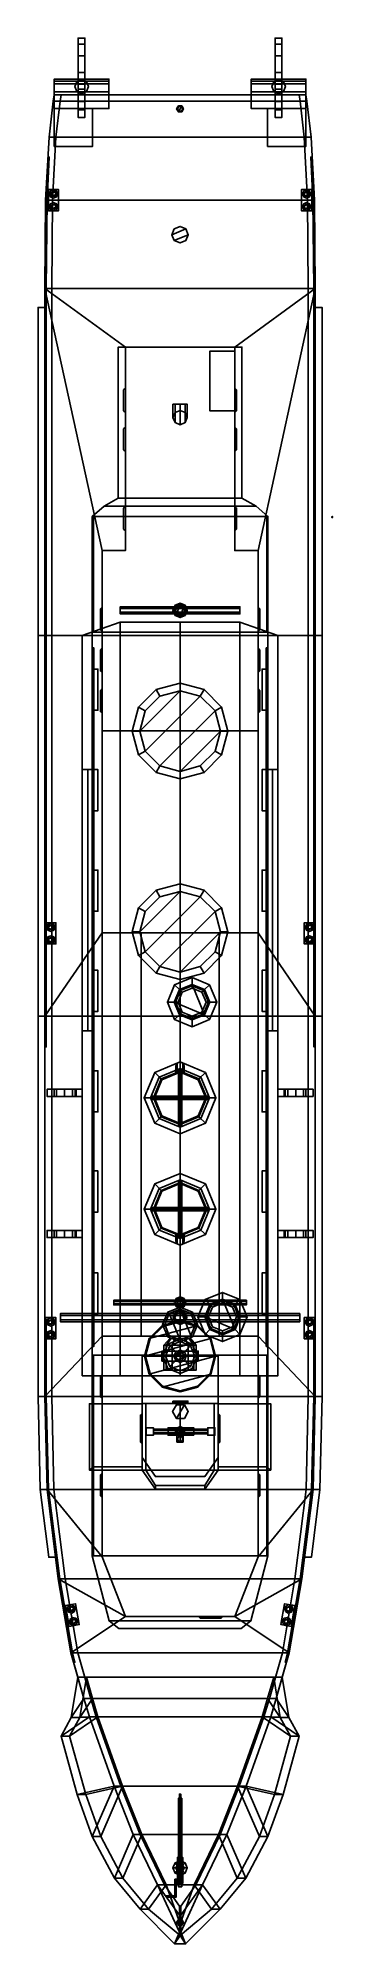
# Model space of a CAD drawing. Extents: x -4.2 to 4.5, y -27.1 to 28.6.
import ezdxf

# ---------------------------------------------------------------- set-up
doc = ezdxf.new("R2010")
doc.units = 0
doc.layers.get('0').update_dxf_attribs({"linetype": 'CONTINUOUS'})
doc.layers.add('RAILINGS', color=6, linetype='CONTINUOUS')
doc.layers.add('SUPERSTRUCTURE', color=3, linetype='CONTINUOUS')

msp = doc.modelspace()

# ---------------------------------------------------------------- linework, layer by layer
at = {"color": 1}
for points in [[(-2.98, 28.61, -1.2), (-2.98, 28.43, -1.3), (-2.98, 28.43, -0.23), (-2.98, 28.61, -0.36)], [(-2.78, 28.61, -0.36), (-2.78, 28.61, -1.2), (-2.98, 28.61, -1.2), (-2.98, 28.61, -0.36)], [(-2.78, 28.61, -1.2), (-2.78, 28.43, -1.3), (-2.98, 28.43, -1.3), (-2.98, 28.61, -1.2)], [(-2.98, 28.61, -0.36), (-2.98, 28.43, -0.23), (-2.78, 28.43, -0.23), (-2.78, 28.61, -0.36)], [(-2.78, 28.43, -0.23), (-2.78, 28.43, -1.3), (-2.78, 28.61, -1.2), (-2.78, 28.61, -0.36)], [(2.78, 28.61, -1.2), (2.78, 28.43, -1.3), (2.78, 28.43, -0.23), (2.78, 28.61, -0.36)], [(2.98, 28.61, -0.36), (2.98, 28.61, -1.2), (2.78, 28.61, -1.2), (2.78, 28.61, -0.36)], [(2.98, 28.61, -1.2), (2.98, 28.43, -1.3), (2.78, 28.43, -1.3), (2.78, 28.61, -1.2)], [(2.78, 28.61, -0.36), (2.78, 28.43, -0.23), (2.98, 28.43, -0.23), (2.98, 28.61, -0.36)], [(2.98, 28.43, -0.23), (2.98, 28.43, -1.3), (2.98, 28.61, -1.2), (2.98, 28.61, -0.36)], [(-2.98, 28.43, -1.3), (-2.98, 28.09, -1.36), (-2.98, 27.6, -0.17), (-2.98, 28.43, -0.23)], [(-2.78, 28.43, -1.3), (-2.78, 28.09, -1.36), (-2.98, 28.09, -1.36), (-2.98, 28.43, -1.3)], [(-2.98, 28.43, -0.23), (-2.98, 27.6, -0.17), (-2.78, 27.6, -0.17), (-2.78, 28.43, -0.23)], [(-2.98, 28.09, -1.36), (-2.98, 27.12, -0.38), (-2.98, 27.26, -0.17), (-2.98, 27.6, -0.17)], [(-2.98, 28.09, -1.36), (-2.98, 26.51, -1.36), (-2.98, 26.96, -0.38), (-2.98, 27.12, -0.38)], [(-2.78, 28.09, -1.36), (-2.78, 26.51, -1.36), (-2.98, 26.51, -1.36), (-2.98, 28.09, -1.36)], [(-2.78, 27.6, -0.17), (-2.78, 28.09, -1.36), (-2.78, 28.43, -1.3), (-2.78, 28.43, -0.23)], [(-2.78, 27.26, -0.17), (-2.78, 27.12, -0.38), (-2.78, 28.09, -1.36), (-2.78, 27.6, -0.17)], [(-2.78, 26.96, -0.38), (-2.78, 26.51, -1.36), (-2.78, 28.09, -1.36), (-2.78, 27.12, -0.38)], [(2.78, 28.43, -1.3), (2.78, 28.09, -1.36), (2.78, 27.6, -0.17), (2.78, 28.43, -0.23)], [(2.78, 28.43, -0.23), (2.78, 27.6, -0.17), (2.98, 27.6, -0.17), (2.98, 28.43, -0.23)], [(2.98, 28.43, -1.3), (2.98, 28.09, -1.36), (2.78, 28.09, -1.36), (2.78, 28.43, -1.3)], [(2.78, 28.09, -1.36), (2.78, 27.12, -0.38), (2.78, 27.26, -0.17), (2.78, 27.6, -0.17)], [(2.78, 28.09, -1.36), (2.78, 26.51, -1.36), (2.78, 26.96, -0.38), (2.78, 27.12, -0.38)], [(2.98, 28.09, -1.36), (2.98, 26.51, -1.36), (2.78, 26.51, -1.36), (2.78, 28.09, -1.36)], [(2.98, 27.6, -0.17), (2.98, 28.09, -1.36), (2.98, 28.43, -1.3), (2.98, 28.43, -0.23)], [(2.98, 27.26, -0.17), (2.98, 27.12, -0.38), (2.98, 28.09, -1.36), (2.98, 27.6, -0.17)], [(2.98, 26.96, -0.38), (2.98, 26.51, -1.36), (2.98, 28.09, -1.36), (2.98, 27.12, -0.38)], [(-2.98, 27.6, -0.17), (-2.98, 27.26, -0.17), (-2.78, 27.26, -0.17), (-2.78, 27.6, -0.17)], [(2.78, 27.6, -0.17), (2.78, 27.26, -0.17), (2.98, 27.26, -0.17), (2.98, 27.6, -0.17)], [(-2.98, 27.26, -0.17), (-2.98, 27.12, -0.38), (-2.78, 27.12, -0.38), (-2.78, 27.26, -0.17)], [(-2.98, 27.12, -0.38), (-2.98, 26.96, -0.38), (-2.78, 26.96, -0.38), (-2.78, 27.12, -0.38)], [(-2.98, 26.51, -1.36), (-2.98, 26.29, -1.16), (-2.98, 26.76, -0.5), (-2.98, 26.96, -0.38)], [(-2.98, 26.96, -0.38), (-2.98, 26.76, -0.5), (-2.78, 26.76, -0.5), (-2.78, 26.96, -0.38)], [(-2.98, 26.29, -1.16), (-2.98, 26.29, -1.16), (-2.98, 26.29, -0.68), (-2.98, 26.76, -0.5)], [(-2.98, 26.76, -0.5), (-2.98, 26.29, -0.68), (-2.78, 26.29, -0.68), (-2.78, 26.76, -0.5)], [(-2.78, 26.76, -0.5), (-2.78, 26.29, -1.16), (-2.78, 26.51, -1.36), (-2.78, 26.96, -0.38)], [(-2.78, 26.29, -0.68), (-2.78, 26.29, -1.16), (-2.78, 26.29, -1.16), (-2.78, 26.76, -0.5)], [(2.78, 27.26, -0.17), (2.78, 27.12, -0.38), (2.98, 27.12, -0.38), (2.98, 27.26, -0.17)], [(2.78, 27.12, -0.38), (2.78, 26.96, -0.38), (2.98, 26.96, -0.38), (2.98, 27.12, -0.38)], [(2.78, 26.51, -1.36), (2.78, 26.29, -1.16), (2.78, 26.76, -0.5), (2.78, 26.96, -0.38)], [(2.78, 26.96, -0.38), (2.78, 26.76, -0.5), (2.98, 26.76, -0.5), (2.98, 26.96, -0.38)], [(2.78, 26.29, -1.16), (2.78, 26.29, -1.16), (2.78, 26.29, -0.68), (2.78, 26.76, -0.5)], [(2.78, 26.76, -0.5), (2.78, 26.29, -0.68), (2.98, 26.29, -0.68), (2.98, 26.76, -0.5)], [(2.98, 26.76, -0.5), (2.98, 26.29, -1.16), (2.98, 26.51, -1.36), (2.98, 26.96, -0.38)], [(2.98, 26.29, -0.68), (2.98, 26.29, -1.16), (2.98, 26.29, -1.16), (2.98, 26.76, -0.5)], [(-2.78, 26.51, -1.36), (-2.78, 26.29, -1.16), (-2.98, 26.29, -1.16), (-2.98, 26.51, -1.36)], [(-2.98, 26.29, -0.68), (-2.98, 26.29, -1.16), (-2.78, 26.29, -1.16), (-2.78, 26.29, -0.68)], [(2.98, 26.51, -1.36), (2.98, 26.29, -1.16), (2.78, 26.29, -1.16), (2.78, 26.51, -1.36)], [(2.78, 26.29, -0.68), (2.78, 26.29, -1.16), (2.98, 26.29, -1.16), (2.98, 26.29, -0.68)]]:
    msp.add_3dface(points, dxfattribs=at)
for points in [[(-3.021, 27.331, -0.17), (-3.08, 27.19, -0.17), (-3.08, 27.19, 0.98), (-3.021, 27.331, 0.98)], [(-2.88, 27.39, -0.17), (-3.021, 27.331, -0.17), (-3.021, 27.331, 0.98), (-2.88, 27.39, 0.98)], [(-2.739, 27.331, -0.17), (-2.88, 27.39, -0.17), (-2.88, 27.39, 0.98), (-2.739, 27.331, 0.98)], [(-2.68, 27.19, -0.17), (-2.739, 27.331, -0.17), (-2.739, 27.331, 0.98), (-2.68, 27.19, 0.98)], [(2.739, 27.331, -0.17), (2.68, 27.19, -0.17), (2.68, 27.19, 0.98), (2.739, 27.331, 0.98)], [(2.88, 27.39, -0.17), (2.739, 27.331, -0.17), (2.739, 27.331, 0.98), (2.88, 27.39, 0.98)], [(3.021, 27.331, -0.17), (2.88, 27.39, -0.17), (2.88, 27.39, 0.98), (3.021, 27.331, 0.98)], [(3.08, 27.19, -0.17), (3.021, 27.331, -0.17), (3.021, 27.331, 0.98), (3.08, 27.19, 0.98)], [(-3.71, 26.77), (-3.71, 26.77, -0.3), (-3.83, 25.71, -0.59), (-3.83, 25.71)], [(-3.71, 26.77, -0.3), (-3.51, 26.77, -0.47), (-3.63, 25.71, -0.77), (-3.83, 25.71, -0.59)], [(3.83, 25.71, 0.98), (3.71, 26.77, 0.98), (-3.71, 26.77, 0.98), (-3.83, 25.71, 0.98)], [(-3.71, 26.77, 0.98), (-3.71, 26.77), (-3.83, 25.71), (-3.83, 25.71, 0.98)], [(-3.68, 26.95, -0.28), (-3.71, 26.77, -0.3), (-3.71, 26.77), (-3.68, 26.95)], [(-3.48, 26.95, -0.37), (-3.51, 26.77, -0.47), (-3.71, 26.77, -0.3), (-3.68, 26.95, -0.28)], [(-3.68, 26.95, 0.98), (-3.71, 26.77, 0.98), (3.71, 26.77, 0.98), (3.68, 26.95, 0.98)], [(-3.68, 26.95), (-3.71, 26.77), (-3.71, 26.77, 0.98), (-3.68, 26.95, 0.98)], [(3.68, 26.95), (3.68, 26.95, -0.28), (-3.68, 26.95, -0.28), (-3.68, 26.95)], [(3.68, 26.95, -0.28), (3.48, 26.95, -0.37), (-3.48, 26.95, -0.37), (-3.68, 26.95, -0.28)], [(3.68, 26.95, 0.98), (3.68, 26.95), (-3.68, 26.95), (-3.68, 26.95, 0.98)], [(-3.63, 25.71, -0.77), (-3.51, 26.77, -0.47), (3.51, 26.77, -0.47), (3.63, 25.71, -0.77)], [(3.48, 26.95, -0.37), (3.51, 26.77, -0.47), (-3.51, 26.77, -0.47), (-3.48, 26.95, -0.37)], [(-3.08, 27.19, -0.17), (-3.021, 27.049, -0.17), (-3.021, 27.049, 0.98), (-3.08, 27.19, 0.98)], [(-3.021, 27.049, -0.17), (-2.88, 26.99, -0.17), (-2.88, 26.99, 0.98), (-3.021, 27.049, 0.98)], [(-2.88, 26.99, -0.17), (-2.739, 27.049, -0.17), (-2.739, 27.049, 0.98), (-2.88, 26.99, 0.98)], [(-2.739, 27.049, -0.17), (-2.68, 27.19, -0.17), (-2.68, 27.19, 0.98), (-2.739, 27.049, 0.98)], [(2.68, 27.19, -0.17), (2.739, 27.049, -0.17), (2.739, 27.049, 0.98), (2.68, 27.19, 0.98)], [(2.739, 27.049, -0.17), (2.88, 26.99, -0.17), (2.88, 26.99, 0.98), (2.739, 27.049, 0.98)], [(2.88, 26.99, -0.17), (3.021, 27.049, -0.17), (3.021, 27.049, 0.98), (2.88, 26.99, 0.98)], [(3.021, 27.049, -0.17), (3.08, 27.19, -0.17), (3.08, 27.19, 0.98), (3.021, 27.049, 0.98)], [(3.71, 26.77, -0.3), (3.51, 26.77, -0.47), (3.48, 26.95, -0.37), (3.68, 26.95, -0.28)], [(3.63, 25.71, -0.77), (3.51, 26.77, -0.47), (3.71, 26.77, -0.3), (3.83, 25.71, -0.59)], [(3.71, 26.77), (3.71, 26.77, -0.3), (3.68, 26.95, -0.28), (3.68, 26.95)], [(3.71, 26.77, 0.98), (3.71, 26.77), (3.68, 26.95), (3.68, 26.95, 0.98)], [(3.83, 25.71, -0.59), (3.71, 26.77, -0.3), (3.71, 26.77), (3.83, 25.71)], [(3.83, 25.71), (3.71, 26.77), (3.71, 26.77, 0.98), (3.83, 25.71, 0.98)], [(-0.05, 26.627, 0.98), (-0.1, 26.54, 0.98), (-0.08, 26.54, 4.08), (-0.04, 26.609, 4.08)], [(-0.1, 26.54, 0.98), (-0.05, 26.453, 0.98), (-0.04, 26.471, 4.08), (-0.08, 26.54, 4.08)], [(-0.04, 26.471, 4.08), (0.04, 26.609, 4.08), (-0.04, 26.609, 4.08), (-0.08, 26.54, 4.08)], [(0.05, 26.627, 0.98), (-0.05, 26.627, 0.98), (-0.04, 26.609, 4.08), (0.04, 26.609, 4.08)], [(-0.05, 26.453, 0.98), (0.05, 26.453, 0.98), (0.04, 26.471, 4.08), (-0.04, 26.471, 4.08)], [(0.04, 26.471, 4.08), (0.08, 26.54, 4.08), (0.04, 26.609, 4.08), (-0.04, 26.471, 4.08)], [(0.1, 26.54, 0.98), (0.05, 26.627, 0.98), (0.04, 26.609, 4.08), (0.08, 26.54, 4.08)], [(0.05, 26.453, 0.98), (0.1, 26.54, 0.98), (0.08, 26.54, 4.08), (0.04, 26.471, 4.08)], [(-3.83, 25.71, -0.59), (-3.93, 23.87, -1.15), (-3.93, 23.87), (-3.83, 25.71)], [(-3.63, 25.71, -0.77), (-3.73, 23.87, -1.36), (-3.93, 23.87, -1.15), (-3.83, 25.71, -0.59)], [(-3.83, 25.71, 0.98), (-3.93, 23.87, 0.99), (3.93, 23.87, 0.99), (3.83, 25.71, 0.98)], [(-3.83, 25.71), (-3.93, 23.87), (-3.93, 23.87, 0.99), (-3.83, 25.71, 0.98)], [(3.63, 25.71, -0.77), (3.73, 23.87, -1.36), (-3.73, 23.87, -1.36), (-3.63, 25.71, -0.77)], [(3.93, 23.87, -1.15), (3.73, 23.87, -1.36), (3.63, 25.71, -0.77), (3.83, 25.71, -0.59)], [(3.93, 23.87), (3.93, 23.87, -1.15), (3.83, 25.71, -0.59), (3.83, 25.71)], [(3.93, 23.87, 0.99), (3.93, 23.87), (3.83, 25.71), (3.83, 25.71, 0.98)], [(-3.85, 24.18, 1.05), (-3.85, 23.56, 1.05), (-3.55, 23.56, 1.05), (-3.55, 24.18, 1.05)], [(-3.55, 24.18, 1.05), (-3.55, 24.18, 0.98), (-3.85, 24.18, 0.98), (-3.85, 24.18, 1.05)], [(-3.85, 24.18, 0.98), (-3.85, 23.56, 0.98), (-3.85, 23.56, 1.05), (-3.85, 24.18, 1.05)], [(-3.7, 24.17, 1.34), (-3.785, 24.135, 1.34), (-3.82, 24.05, 1.34), (-3.615, 24.135, 1.34)], [(-3.785, 24.135, 1.29), (-3.82, 24.05, 1.29), (-3.82, 24.05, 1.34), (-3.785, 24.135, 1.34)], [(-3.615, 24.135, 1.34), (-3.82, 24.05, 1.34), (-3.785, 23.965, 1.34), (-3.58, 24.05, 1.34)], [(-3.82, 24.05, 1.29), (-3.785, 23.965, 1.29), (-3.785, 23.965, 1.34), (-3.82, 24.05, 1.34)], [(-3.7, 24.17, 1.29), (-3.785, 24.135, 1.29), (-3.785, 24.135, 1.34), (-3.7, 24.17, 1.34)], [(-3.58, 24.05, 1.34), (-3.785, 23.965, 1.34), (-3.7, 23.93, 1.34), (-3.615, 23.965, 1.34)], [(-3.749, 24.099, 1.05), (-3.77, 24.05, 1.05), (-3.77, 24.05, 1.29), (-3.749, 24.099, 1.29)], [(-3.77, 24.05, 1.05), (-3.749, 24.001, 1.05), (-3.749, 24.001, 1.29), (-3.77, 24.05, 1.29)], [(-3.7, 24.12, 1.05), (-3.749, 24.099, 1.05), (-3.749, 24.099, 1.29), (-3.7, 24.12, 1.29)], [(-3.749, 24.001, 1.05), (-3.7, 23.98, 1.05), (-3.7, 23.98, 1.29), (-3.749, 24.001, 1.29)], [(-3.615, 24.135, 1.29), (-3.7, 24.17, 1.29), (-3.7, 24.17, 1.34), (-3.615, 24.135, 1.34)], [(-3.651, 24.099, 1.05), (-3.7, 24.12, 1.05), (-3.7, 24.12, 1.29), (-3.651, 24.099, 1.29)], [(-3.7, 23.98, 1.05), (-3.651, 24.001, 1.05), (-3.651, 24.001, 1.29), (-3.7, 23.98, 1.29)], [(-3.63, 24.05, 1.05), (-3.651, 24.099, 1.05), (-3.651, 24.099, 1.29), (-3.63, 24.05, 1.29)], [(-3.651, 24.001, 1.05), (-3.63, 24.05, 1.05), (-3.63, 24.05, 1.29), (-3.651, 24.001, 1.29)], [(-3.58, 24.05, 1.29), (-3.615, 24.135, 1.29), (-3.615, 24.135, 1.34), (-3.58, 24.05, 1.34)], [(-3.615, 23.965, 1.29), (-3.58, 24.05, 1.29), (-3.58, 24.05, 1.34), (-3.615, 23.965, 1.34)], [(-3.55, 23.56, 1.05), (-3.55, 23.56, 0.98), (-3.55, 24.18, 0.98), (-3.55, 24.18, 1.05)], [(3.55, 24.18, 1.05), (3.55, 23.56, 1.05), (3.85, 23.56, 1.05), (3.85, 24.18, 1.05)], [(3.85, 24.18, 1.05), (3.85, 24.18, 0.98), (3.55, 24.18, 0.98), (3.55, 24.18, 1.05)], [(3.55, 24.18, 0.98), (3.55, 23.56, 0.98), (3.55, 23.56, 1.05), (3.55, 24.18, 1.05)], [(3.7, 24.17, 1.34), (3.615, 24.135, 1.34), (3.58, 24.05, 1.34), (3.785, 24.135, 1.34)], [(3.785, 24.135, 1.34), (3.58, 24.05, 1.34), (3.615, 23.965, 1.34), (3.82, 24.05, 1.34)], [(3.615, 24.135, 1.29), (3.58, 24.05, 1.29), (3.58, 24.05, 1.34), (3.615, 24.135, 1.34)], [(3.58, 24.05, 1.29), (3.615, 23.965, 1.29), (3.615, 23.965, 1.34), (3.58, 24.05, 1.34)], [(3.7, 24.17, 1.29), (3.615, 24.135, 1.29), (3.615, 24.135, 1.34), (3.7, 24.17, 1.34)], [(3.82, 24.05, 1.34), (3.615, 23.965, 1.34), (3.7, 23.93, 1.34), (3.785, 23.965, 1.34)], [(3.651, 24.099, 1.05), (3.63, 24.05, 1.05), (3.63, 24.05, 1.29), (3.651, 24.099, 1.29)], [(3.63, 24.05, 1.05), (3.651, 24.001, 1.05), (3.651, 24.001, 1.29), (3.63, 24.05, 1.29)], [(3.7, 24.12, 1.05), (3.651, 24.099, 1.05), (3.651, 24.099, 1.29), (3.7, 24.12, 1.29)], [(3.651, 24.001, 1.05), (3.7, 23.98, 1.05), (3.7, 23.98, 1.29), (3.651, 24.001, 1.29)], [(3.785, 24.135, 1.29), (3.7, 24.17, 1.29), (3.7, 24.17, 1.34), (3.785, 24.135, 1.34)], [(3.749, 24.099, 1.05), (3.7, 24.12, 1.05), (3.7, 24.12, 1.29), (3.749, 24.099, 1.29)], [(3.7, 23.98, 1.05), (3.749, 24.001, 1.05), (3.749, 24.001, 1.29), (3.7, 23.98, 1.29)], [(3.77, 24.05, 1.05), (3.749, 24.099, 1.05), (3.749, 24.099, 1.29), (3.77, 24.05, 1.29)], [(3.749, 24.001, 1.05), (3.77, 24.05, 1.05), (3.77, 24.05, 1.29), (3.749, 24.001, 1.29)], [(3.82, 24.05, 1.29), (3.785, 24.135, 1.29), (3.785, 24.135, 1.34), (3.82, 24.05, 1.34)], [(3.785, 23.965, 1.29), (3.82, 24.05, 1.29), (3.82, 24.05, 1.34), (3.785, 23.965, 1.34)], [(3.85, 23.56, 1.05), (3.85, 23.56, 0.98), (3.85, 24.18, 0.98), (3.85, 24.18, 1.05)], [(-3.93, 23.87), (-3.93, 23.87, -1.15), (-3.95, 21.29, -1.15), (-3.95, 21.29)], [(-3.93, 23.87, -1.15), (-3.73, 23.87, -1.36), (-3.75, 21.29, -1.36), (-3.95, 21.29, -1.15)], [(3.95, 21.29, 0.99), (3.93, 23.87, 0.99), (-3.93, 23.87, 0.99), (-3.95, 21.29, 0.99)], [(-3.93, 23.87, 0.99), (-3.93, 23.87), (-3.95, 21.29), (-3.95, 21.29, 0.99)], [(-3.85, 23.56, 1.05), (-3.85, 23.56, 0.98), (-3.55, 23.56, 0.98), (-3.55, 23.56, 1.05)], [(-3.7, 23.8, 1.34), (-3.785, 23.765, 1.34), (-3.82, 23.68, 1.34), (-3.615, 23.765, 1.34)], [(-3.615, 23.765, 1.34), (-3.82, 23.68, 1.34), (-3.785, 23.595, 1.34), (-3.58, 23.68, 1.34)], [(-3.785, 23.765, 1.29), (-3.82, 23.68, 1.29), (-3.82, 23.68, 1.34), (-3.785, 23.765, 1.34)], [(-3.82, 23.68, 1.29), (-3.785, 23.595, 1.29), (-3.785, 23.595, 1.34), (-3.82, 23.68, 1.34)], [(-3.785, 23.965, 1.29), (-3.7, 23.93, 1.29), (-3.7, 23.93, 1.34), (-3.785, 23.965, 1.34)], [(-3.7, 23.8, 1.29), (-3.785, 23.765, 1.29), (-3.785, 23.765, 1.34), (-3.7, 23.8, 1.34)], [(-3.58, 23.68, 1.34), (-3.785, 23.595, 1.34), (-3.7, 23.56, 1.34), (-3.615, 23.595, 1.34)], [(-3.785, 23.595, 1.29), (-3.7, 23.56, 1.29), (-3.7, 23.56, 1.34), (-3.785, 23.595, 1.34)], [(-3.749, 23.729, 1.05), (-3.77, 23.68, 1.05), (-3.77, 23.68, 1.29), (-3.749, 23.729, 1.29)], [(-3.77, 23.68, 1.05), (-3.749, 23.631, 1.05), (-3.749, 23.631, 1.29), (-3.77, 23.68, 1.29)], [(-3.75, 21.29, -1.36), (-3.73, 23.87, -1.36), (3.73, 23.87, -1.36), (3.75, 21.29, -1.36)], [(-3.7, 23.75, 1.05), (-3.749, 23.729, 1.05), (-3.749, 23.729, 1.29), (-3.7, 23.75, 1.29)], [(-3.749, 23.631, 1.05), (-3.7, 23.61, 1.05), (-3.7, 23.61, 1.29), (-3.749, 23.631, 1.29)], [(-3.7, 23.93, 1.29), (-3.615, 23.965, 1.29), (-3.615, 23.965, 1.34), (-3.7, 23.93, 1.34)], [(-3.615, 23.765, 1.29), (-3.7, 23.8, 1.29), (-3.7, 23.8, 1.34), (-3.615, 23.765, 1.34)], [(-3.651, 23.729, 1.05), (-3.7, 23.75, 1.05), (-3.7, 23.75, 1.29), (-3.651, 23.729, 1.29)], [(-3.7, 23.61, 1.05), (-3.651, 23.631, 1.05), (-3.651, 23.631, 1.29), (-3.7, 23.61, 1.29)], [(-3.7, 23.56, 1.29), (-3.615, 23.595, 1.29), (-3.615, 23.595, 1.34), (-3.7, 23.56, 1.34)], [(-3.63, 23.68, 1.05), (-3.651, 23.729, 1.05), (-3.651, 23.729, 1.29), (-3.63, 23.68, 1.29)], [(-3.651, 23.631, 1.05), (-3.63, 23.68, 1.05), (-3.63, 23.68, 1.29), (-3.651, 23.631, 1.29)], [(-3.58, 23.68, 1.29), (-3.615, 23.765, 1.29), (-3.615, 23.765, 1.34), (-3.58, 23.68, 1.34)], [(-3.615, 23.595, 1.29), (-3.58, 23.68, 1.29), (-3.58, 23.68, 1.34), (-3.615, 23.595, 1.34)], [(3.55, 23.56, 1.05), (3.55, 23.56, 0.98), (3.85, 23.56, 0.98), (3.85, 23.56, 1.05)], [(3.7, 23.8, 1.34), (3.615, 23.765, 1.34), (3.58, 23.68, 1.34), (3.785, 23.765, 1.34)], [(3.615, 23.765, 1.29), (3.58, 23.68, 1.29), (3.58, 23.68, 1.34), (3.615, 23.765, 1.34)], [(3.785, 23.765, 1.34), (3.58, 23.68, 1.34), (3.615, 23.595, 1.34), (3.82, 23.68, 1.34)], [(3.58, 23.68, 1.29), (3.615, 23.595, 1.29), (3.615, 23.595, 1.34), (3.58, 23.68, 1.34)], [(3.615, 23.965, 1.29), (3.7, 23.93, 1.29), (3.7, 23.93, 1.34), (3.615, 23.965, 1.34)], [(3.7, 23.8, 1.29), (3.615, 23.765, 1.29), (3.615, 23.765, 1.34), (3.7, 23.8, 1.34)], [(3.82, 23.68, 1.34), (3.615, 23.595, 1.34), (3.7, 23.56, 1.34), (3.785, 23.595, 1.34)], [(3.615, 23.595, 1.29), (3.7, 23.56, 1.29), (3.7, 23.56, 1.34), (3.615, 23.595, 1.34)], [(3.651, 23.729, 1.05), (3.63, 23.68, 1.05), (3.63, 23.68, 1.29), (3.651, 23.729, 1.29)], [(3.63, 23.68, 1.05), (3.651, 23.631, 1.05), (3.651, 23.631, 1.29), (3.63, 23.68, 1.29)], [(3.7, 23.75, 1.05), (3.651, 23.729, 1.05), (3.651, 23.729, 1.29), (3.7, 23.75, 1.29)], [(3.651, 23.631, 1.05), (3.7, 23.61, 1.05), (3.7, 23.61, 1.29), (3.651, 23.631, 1.29)], [(3.7, 23.93, 1.29), (3.785, 23.965, 1.29), (3.785, 23.965, 1.34), (3.7, 23.93, 1.34)], [(3.785, 23.765, 1.29), (3.7, 23.8, 1.29), (3.7, 23.8, 1.34), (3.785, 23.765, 1.34)], [(3.749, 23.729, 1.05), (3.7, 23.75, 1.05), (3.7, 23.75, 1.29), (3.749, 23.729, 1.29)], [(3.7, 23.61, 1.05), (3.749, 23.631, 1.05), (3.749, 23.631, 1.29), (3.7, 23.61, 1.29)], [(3.7, 23.56, 1.29), (3.785, 23.595, 1.29), (3.785, 23.595, 1.34), (3.7, 23.56, 1.34)], [(3.75, 21.29, -1.36), (3.73, 23.87, -1.36), (3.93, 23.87, -1.15), (3.95, 21.29, -1.15)], [(3.77, 23.68, 1.05), (3.749, 23.729, 1.05), (3.749, 23.729, 1.29), (3.77, 23.68, 1.29)], [(3.749, 23.631, 1.05), (3.77, 23.68, 1.05), (3.77, 23.68, 1.29), (3.749, 23.631, 1.29)], [(3.82, 23.68, 1.29), (3.785, 23.765, 1.29), (3.785, 23.765, 1.34), (3.82, 23.68, 1.34)], [(3.785, 23.595, 1.29), (3.82, 23.68, 1.29), (3.82, 23.68, 1.34), (3.785, 23.595, 1.34)], [(3.95, 21.29, -1.15), (3.93, 23.87, -1.15), (3.93, 23.87), (3.95, 21.29)], [(3.95, 21.29), (3.93, 23.87), (3.93, 23.87, 0.99), (3.95, 21.29, 0.99)], [(0, 23.1, 2.41), (-0.17, 23.03, 2.41), (-0.24, 22.86, 2.41), (0.17, 23.03, 2.41)], [(-0.17, 23.03, 0.99), (-0.24, 22.86, 0.99), (-0.24, 22.86, 2.41), (-0.17, 23.03, 2.41)], [(0.17, 23.03, 2.41), (-0.24, 22.86, 2.41), (-0.17, 22.69, 2.41), (0.24, 22.86, 2.41)], [(-0.24, 22.86, 0.99), (-0.17, 22.69, 0.99), (-0.17, 22.69, 2.41), (-0.24, 22.86, 2.41)], [(0, 23.1, 0.99), (-0.17, 23.03, 0.99), (-0.17, 23.03, 2.41), (0, 23.1, 2.41)], [(0.24, 22.86, 2.41), (-0.17, 22.69, 2.41), (0, 22.62, 2.41), (0.17, 22.69, 2.41)], [(0.17, 23.03, 0.99), (0, 23.1, 0.99), (0, 23.1, 2.41), (0.17, 23.03, 2.41)], [(0.24, 22.86, 0.99), (0.17, 23.03, 0.99), (0.17, 23.03, 2.41), (0.24, 22.86, 2.41)], [(0.17, 22.69, 0.99), (0.24, 22.86, 0.99), (0.24, 22.86, 2.41), (0.17, 22.69, 2.41)], [(-0.17, 22.69, 0.99), (0, 22.62, 0.99), (0, 22.62, 2.41), (-0.17, 22.69, 2.41)], [(0, 22.62, 0.99), (0.17, 22.69, 0.99), (0.17, 22.69, 2.41), (0, 22.62, 2.41)], [(-3.95, 21.29), (-3.95, 21.29, -1.15), (-3.95, 11.13, -1.15), (-3.95, 11.13)], [(-3.95, 21.29, -1.15), (-3.75, 21.29, -1.36), (-3.75, 11.13, -1.36), (-3.95, 11.13, -1.15)], [(1.6, 19.57, 0.973), (3.95, 21.29, 0.99), (-3.95, 21.29, 0.99), (-1.6, 19.57, 0.973)], [(-3.95, 20.73, 0.25), (-3.95, 21.29), (-3.95, 11.13), (-3.95, 11.13, 0.25)], [(-3.95, 21.29, 0.99), (-3.95, 21.29), (-3.95, 20.73, 0.25), (-3.95, 20.73, 0.5)], [(-3.95, 11.13, 0.89), (-3.95, 21.29, 0.99), (-3.95, 20.73, 0.5), (-3.95, 11.13, 0.5)], [(-1.6, 13.62, 0.915), (-1.6, 19.57, 0.973), (-3.95, 21.29, 0.99), (-2.28, 13.62, 0.915)], [(-2.28, 11.13, 0.89), (-2.28, 13.62, 0.915), (-3.95, 21.29, 0.99), (-3.95, 11.13, 0.89)], [(-3.75, 11.13, -1.36), (-3.75, 21.29, -1.36), (3.75, 21.29, -1.36), (3.75, 11.13, -1.36)], [(2.28, 13.62, 0.915), (3.95, 21.29, 0.99), (1.6, 19.57, 0.973), (1.6, 13.62, 0.915)], [(3.95, 11.13, 0.89), (3.95, 21.29, 0.99), (2.28, 13.62, 0.915), (2.28, 11.13, 0.89)], [(3.75, 11.13, -1.36), (3.75, 21.29, -1.36), (3.95, 21.29, -1.15), (3.95, 11.13, -1.15)], [(3.95, 11.13, -1.15), (3.95, 21.29, -1.15), (3.95, 21.29), (3.95, 11.13)], [(3.95, 11.13), (3.95, 21.29), (3.95, 20.73, 0.25), (3.95, 11.13, 0.25)], [(3.95, 21.29), (3.95, 21.29, 0.99), (3.95, 20.73, 0.5), (3.95, 20.73, 0.25)], [(3.95, 11.13, 0.5), (3.95, 20.73, 0.5), (3.95, 21.29, 0.99), (3.95, 11.13, 0.89)], [(-4.15, 20.73, 0.5), (-4.15, 20.73, 0.25), (-4.15, 11.13, 0.25), (-4.15, 11.13, 0.5)], [(-4.15, 11.13, 0.25), (-4.15, 20.73, 0.25), (-3.95, 20.73, 0.25), (-3.95, 11.13, 0.25)], [(-3.95, 20.73, 0.5), (-3.95, 20.73, 0.25), (-4.15, 20.73, 0.25), (-4.15, 20.73, 0.5)], [(-3.95, 11.13, 0.5), (-3.95, 20.73, 0.5), (-4.15, 20.73, 0.5), (-4.15, 11.13, 0.5)], [(3.95, 11.13, 0.25), (3.95, 20.73, 0.25), (4.15, 20.73, 0.25), (4.15, 11.13, 0.25)], [(4.15, 11.13, 0.5), (4.15, 20.73, 0.5), (3.95, 20.73, 0.5), (3.95, 11.13, 0.5)], [(3.95, 20.73, 0.25), (3.95, 20.73, 0.5), (4.15, 20.73, 0.5), (4.15, 20.73, 0.25)], [(4.15, 20.73, 0.25), (4.15, 20.73, 0.5), (4.15, 11.13, 0.5), (4.15, 11.13, 0.25)], [(1.6, 19.45, 3.61), (1.6, 19.45, 3.07), (0.87, 19.45, 3.07), (0.87, 19.45, 3.61)], [(0.87, 19.45, 3.07), (0.87, 17.71, 3.07), (0.87, 17.71, 3.61), (0.87, 19.45, 3.61)], [(0.87, 19.45, 3.61), (0.87, 17.71, 3.61), (1.6, 17.71, 3.61), (1.6, 19.45, 3.61)], [(1.6, 17.71, 3.61), (1.6, 17.71, 3.07), (1.6, 19.45, 3.07), (1.6, 19.45, 3.61)], [(-1.6, 18.37, 2.64), (-1.6, 18.37, 0.97), (-1.65, 18.32, 1.01), (-1.65, 18.32, 2.59)], [(-1.6, 18.37, 0.97), (-1.6, 17.66, 0.97), (-1.65, 17.71, 1.01), (-1.65, 18.32, 1.01)], [(-1.65, 18.32, 2.59), (-1.65, 17.71, 2.59), (-1.6, 17.66, 2.64), (-1.6, 18.37, 2.64)], [(-1.65, 18.32, 1.01), (-1.65, 17.71, 1.01), (-1.65, 17.71, 2.59), (-1.65, 18.32, 2.59)], [(-0.148, 17.658, 5.892), (-0.21, 17.51, 6.04), (-0.21, 17.9, 6.04), (-0.148, 17.9, 5.892)], [(-0.21, 17.51, 6.04), (-0.148, 17.362, 6.188), (-0.148, 17.9, 6.188), (-0.21, 17.9, 6.04)], [(-0.148, 17.9, 6.188), (0, 17.9, 6.25), (0.148, 17.9, 6.188), (-0.21, 17.9, 6.04)], [(-0.21, 17.9, 6.04), (0.148, 17.9, 6.188), (0.21, 17.9, 6.04), (-0.148, 17.9, 5.892)], [(0, 17.72, 5.83), (-0.148, 17.658, 5.892), (-0.148, 17.9, 5.892), (0, 17.9, 5.83)], [(-0.148, 17.362, 6.188), (0, 17.3, 6.25), (0, 17.9, 6.25), (-0.148, 17.9, 6.188)], [(-0.148, 17.9, 5.892), (0.21, 17.9, 6.04), (0.148, 17.9, 5.892), (0, 17.9, 5.83)], [(0.148, 17.658, 5.892), (0, 17.72, 5.83), (0, 17.9, 5.83), (0.148, 17.9, 5.892)], [(0, 17.3, 6.25), (0.148, 17.362, 6.188), (0.148, 17.9, 6.188), (0, 17.9, 6.25)], [(0.21, 17.51, 6.04), (0.148, 17.658, 5.892), (0.148, 17.9, 5.892), (0.21, 17.9, 6.04)], [(0.148, 17.362, 6.188), (0.21, 17.51, 6.04), (0.21, 17.9, 6.04), (0.148, 17.9, 6.188)], [(1.6, 17.66, 0.97), (1.6, 18.37, 0.97), (1.65, 18.32, 1.01), (1.65, 17.71, 1.01)], [(1.65, 17.71, 2.59), (1.65, 18.32, 2.59), (1.6, 18.37, 2.64), (1.6, 17.66, 2.64)], [(1.65, 18.32, 2.59), (1.65, 18.32, 1.01), (1.6, 18.37, 0.97), (1.6, 18.37, 2.64)], [(1.65, 17.71, 1.01), (1.65, 18.32, 1.01), (1.65, 18.32, 2.59), (1.65, 17.71, 2.59)], [(-1.65, 17.71, 2.59), (-1.65, 17.71, 1.01), (-1.6, 17.66, 0.97), (-1.6, 17.66, 2.64)], [(-0.148, 17.658, 3.07), (-0.21, 17.51, 3.07), (-0.21, 17.51, 6.04), (-0.148, 17.658, 5.892)], [(-0.21, 17.51, 3.07), (-0.148, 17.362, 3.07), (-0.148, 17.362, 6.188), (-0.21, 17.51, 6.04)], [(0, 17.72, 3.07), (-0.148, 17.658, 3.07), (-0.148, 17.658, 5.892), (0, 17.72, 5.83)], [(-0.148, 17.362, 3.07), (0, 17.3, 3.07), (0, 17.3, 6.25), (-0.148, 17.362, 6.188)], [(0.148, 17.658, 3.07), (0, 17.72, 3.07), (0, 17.72, 5.83), (0.148, 17.658, 5.892)], [(0, 17.3, 3.07), (0.148, 17.362, 3.07), (0.148, 17.362, 6.188), (0, 17.3, 6.25)], [(0.21, 17.51, 3.07), (0.148, 17.658, 3.07), (0.148, 17.658, 5.892), (0.21, 17.51, 6.04)], [(0.148, 17.362, 3.07), (0.21, 17.51, 3.07), (0.21, 17.51, 6.04), (0.148, 17.362, 6.188)], [(0.87, 17.71, 3.61), (0.87, 17.71, 3.07), (1.6, 17.71, 3.07), (1.6, 17.71, 3.61)], [(1.6, 17.66, 2.64), (1.6, 17.66, 0.97), (1.65, 17.71, 1.01), (1.65, 17.71, 2.59)], [(-1.6, 17.23, 2.64), (-1.6, 17.23, 0.97), (-1.65, 17.18, 1.01), (-1.65, 17.18, 2.59)], [(-1.6, 17.23, 0.97), (-1.6, 16.52, 0.97), (-1.65, 16.57, 1.01), (-1.65, 17.18, 1.01)], [(-1.65, 17.18, 2.59), (-1.65, 16.57, 2.59), (-1.6, 16.52, 2.64), (-1.6, 17.23, 2.64)], [(-1.65, 17.18, 1.01), (-1.65, 16.57, 1.01), (-1.65, 16.57, 2.59), (-1.65, 17.18, 2.59)], [(1.65, 17.18, 2.59), (1.65, 17.18, 1.01), (1.6, 17.23, 0.97), (1.6, 17.23, 2.64)], [(1.6, 16.52, 0.97), (1.6, 17.23, 0.97), (1.65, 17.18, 1.01), (1.65, 16.57, 1.01)], [(1.65, 16.57, 2.59), (1.65, 17.18, 2.59), (1.6, 17.23, 2.64), (1.6, 16.52, 2.64)], [(1.65, 16.57, 1.01), (1.65, 17.18, 1.01), (1.65, 17.18, 2.59), (1.65, 16.57, 2.59)], [(-1.65, 16.57, 2.59), (-1.65, 16.57, 1.01), (-1.6, 16.52, 0.97), (-1.6, 16.52, 2.64)], [(1.6, 16.52, 2.64), (1.6, 16.52, 0.97), (1.65, 16.57, 1.01), (1.65, 16.57, 2.59)], [(-1.6, 14.91, 2.64), (-1.6, 14.91, 0.97), (-1.65, 14.86, 1.01), (-1.65, 14.86, 2.59)], [(-1.6, 14.91, 0.97), (-1.6, 14.2, 0.97), (-1.65, 14.25, 1.01), (-1.65, 14.86, 1.01)], [(-1.65, 14.86, 2.59), (-1.65, 14.25, 2.59), (-1.6, 14.2, 2.64), (-1.6, 14.91, 2.64)], [(-1.65, 14.86, 1.01), (-1.65, 14.25, 1.01), (-1.65, 14.25, 2.59), (-1.65, 14.86, 2.59)], [(1.65, 14.86, 2.59), (1.65, 14.86, 1.01), (1.6, 14.91, 0.97), (1.6, 14.91, 2.64)], [(1.6, 14.2, 0.97), (1.6, 14.91, 0.97), (1.65, 14.86, 1.01), (1.65, 14.25, 1.01)], [(1.65, 14.25, 2.59), (1.65, 14.86, 2.59), (1.6, 14.91, 2.64), (1.6, 14.2, 2.64)], [(1.65, 14.25, 1.01), (1.65, 14.86, 1.01), (1.65, 14.86, 2.59), (1.65, 14.25, 2.59)], [(-1.65, 14.25, 2.59), (-1.65, 14.25, 1.01), (-1.6, 14.2, 0.97), (-1.6, 14.2, 2.64)], [(1.6, 14.2, 2.64), (1.6, 14.2, 0.97), (1.65, 14.25, 1.01), (1.65, 14.25, 2.59)], [(-2.28, 11.96, 2.64), (-2.28, 11.96, 0.97), (-2.33, 11.91, 1.01), (-2.33, 11.91, 2.59)], [(-2.28, 11.96, 0.97), (-2.28, 11.25, 0.97), (-2.33, 11.3, 1.01), (-2.33, 11.91, 1.01)], [(-2.33, 11.91, 2.59), (-2.33, 11.3, 2.59), (-2.28, 11.25, 2.64), (-2.28, 11.96, 2.64)], [(-2.33, 11.91, 1.01), (-2.33, 11.3, 1.01), (-2.33, 11.3, 2.59), (-2.33, 11.91, 2.59)], [(1.75, 11.922, 16.006), (1.75, 11.975, 15.915), (-1.75, 11.975, 15.915), (-1.75, 11.922, 16.006)], [(1.75, 11.975, 15.915), (1.75, 11.922, 15.824), (-1.75, 11.922, 15.824), (-1.75, 11.975, 15.915)], [(-1.75, 11.765, 15.915), (-1.75, 11.975, 15.915), (-1.75, 11.922, 15.824), (-1.75, 11.817, 15.824)], [(-1.75, 11.817, 16.006), (-1.75, 11.922, 16.006), (-1.75, 11.975, 15.915), (-1.75, 11.765, 15.915)], [(1.75, 11.817, 16.006), (1.75, 11.922, 16.006), (-1.75, 11.922, 16.006), (-1.75, 11.817, 16.006)], [(1.75, 11.922, 15.824), (1.75, 11.817, 15.824), (-1.75, 11.817, 15.824), (-1.75, 11.922, 15.824)], [(1.75, 11.765, 15.915), (1.75, 11.817, 16.006), (-1.75, 11.817, 16.006), (-1.75, 11.765, 15.915)], [(1.75, 11.817, 15.824), (1.75, 11.765, 15.915), (-1.75, 11.765, 15.915), (-1.75, 11.817, 15.824)], [(-0.21, 11.87, 6.015), (-0.165, 11.87, 6.06), (-0.117, 11.987, 6.06), (-0.148, 12.018, 6.015)], [(-0.165, 11.87, 5.97), (-0.21, 11.87, 6.015), (-0.148, 12.018, 6.015), (-0.117, 11.987, 5.97)], [(-0.148, 11.722, 6.015), (-0.117, 11.753, 6.06), (-0.165, 11.87, 6.06), (-0.21, 11.87, 6.015)], [(-0.117, 11.753, 5.97), (-0.148, 11.722, 6.015), (-0.21, 11.87, 6.015), (-0.165, 11.87, 5.97)], [(-0.134, 12.004, 3.07), (-0.19, 11.87, 3.07), (-0.165, 11.87, 5.97), (-0.117, 11.987, 5.97)], [(-0.19, 11.87, 3.07), (-0.134, 11.736, 3.07), (-0.117, 11.753, 5.97), (-0.165, 11.87, 5.97)], [(-0.18, 11.87, 9.265), (-0.135, 11.87, 9.31), (-0.095, 11.965, 9.31), (-0.127, 11.997, 9.265)], [(-0.135, 11.87, 9.22), (-0.18, 11.87, 9.265), (-0.127, 11.997, 9.265), (-0.095, 11.965, 9.22)], [(-0.127, 11.743, 9.265), (-0.095, 11.775, 9.31), (-0.135, 11.87, 9.31), (-0.18, 11.87, 9.265)], [(-0.095, 11.775, 9.22), (-0.127, 11.743, 9.265), (-0.18, 11.87, 9.265), (-0.135, 11.87, 9.22)], [(-0.117, 11.753, 16.955), (0, 12.035, 16.955), (-0.117, 11.987, 16.955), (-0.165, 11.87, 16.955)], [(-0.117, 11.987, 6.06), (-0.165, 11.87, 6.06), (-0.135, 11.87, 9.22), (-0.095, 11.965, 9.22)], [(-0.117, 11.987, 16.81), (-0.165, 11.87, 16.81), (-0.165, 11.87, 16.955), (-0.117, 11.987, 16.955)], [(-0.165, 11.87, 6.06), (-0.117, 11.753, 6.06), (-0.095, 11.775, 9.22), (-0.135, 11.87, 9.22)], [(-0.165, 11.87, 16.81), (-0.117, 11.753, 16.81), (-0.117, 11.753, 16.955), (-0.165, 11.87, 16.955)], [(-0.148, 12.018, 6.015), (-0.117, 11.987, 6.06), (0, 12.035, 6.06), (0, 12.08, 6.015)], [(-0.117, 11.987, 5.97), (-0.148, 12.018, 6.015), (0, 12.08, 6.015), (0, 12.035, 5.97)], [(0, 11.66, 6.015), (0, 11.705, 6.06), (-0.117, 11.753, 6.06), (-0.148, 11.722, 6.015)], [(0, 11.705, 5.97), (0, 11.66, 6.015), (-0.148, 11.722, 6.015), (-0.117, 11.753, 5.97)], [(-0.095, 11.965, 9.31), (-0.135, 11.87, 9.31), (-0.135, 11.87, 16.81), (-0.095, 11.965, 16.81)], [(-0.135, 11.87, 9.31), (-0.095, 11.775, 9.31), (-0.095, 11.775, 16.81), (-0.135, 11.87, 16.81)], [(0, 12.06, 3.07), (-0.134, 12.004, 3.07), (-0.117, 11.987, 5.97), (0, 12.035, 5.97)], [(-0.134, 11.736, 3.07), (0, 11.68, 3.07), (0, 11.705, 5.97), (-0.117, 11.753, 5.97)], [(-0.127, 11.997, 9.265), (-0.095, 11.965, 9.31), (0, 12.005, 9.31), (0, 12.05, 9.265)], [(-0.095, 11.965, 9.22), (-0.127, 11.997, 9.265), (0, 12.05, 9.265), (0, 12.005, 9.22)], [(0, 11.69, 9.265), (0, 11.735, 9.31), (-0.095, 11.775, 9.31), (-0.127, 11.743, 9.265)], [(0, 11.735, 9.22), (0, 11.69, 9.265), (-0.127, 11.743, 9.265), (-0.095, 11.775, 9.22)], [(0, 12.035, 6.06), (-0.117, 11.987, 6.06), (-0.095, 11.965, 9.22), (0, 12.005, 9.22)], [(0, 12.035, 16.81), (-0.117, 11.987, 16.81), (-0.117, 11.987, 16.955), (0, 12.035, 16.955)], [(0, 11.705, 16.955), (0.117, 11.987, 16.955), (0, 12.035, 16.955), (-0.117, 11.753, 16.955)], [(-0.117, 11.753, 6.06), (0, 11.705, 6.06), (0, 11.735, 9.22), (-0.095, 11.775, 9.22)], [(-0.117, 11.753, 16.81), (0, 11.705, 16.81), (0, 11.705, 16.955), (-0.117, 11.753, 16.955)], [(0, 12.005, 9.31), (-0.095, 11.965, 9.31), (-0.095, 11.965, 16.81), (0, 12.005, 16.81)], [(-0.095, 11.775, 9.31), (0, 11.735, 9.31), (0, 11.735, 16.81), (-0.095, 11.775, 16.81)], [(0, 12.08, 6.015), (0, 12.035, 6.06), (0.117, 11.987, 6.06), (0.148, 12.018, 6.015)], [(0, 12.035, 5.97), (0, 12.08, 6.015), (0.148, 12.018, 6.015), (0.117, 11.987, 5.97)], [(0.134, 12.004, 3.07), (0, 12.06, 3.07), (0, 12.035, 5.97), (0.117, 11.987, 5.97)], [(0, 12.05, 9.265), (0, 12.005, 9.31), (0.095, 11.965, 9.31), (0.127, 11.997, 9.265)], [(0, 12.005, 9.22), (0, 12.05, 9.265), (0.127, 11.997, 9.265), (0.095, 11.965, 9.22)], [(0.117, 11.987, 6.06), (0, 12.035, 6.06), (0, 12.005, 9.22), (0.095, 11.965, 9.22)], [(0.117, 11.987, 16.81), (0, 12.035, 16.81), (0, 12.035, 16.955), (0.117, 11.987, 16.955)], [(0.095, 11.965, 9.31), (0, 12.005, 9.31), (0, 12.005, 16.81), (0.095, 11.965, 16.81)], [(0.117, 11.753, 16.955), (0.165, 11.87, 16.955), (0.117, 11.987, 16.955), (0, 11.705, 16.955)], [(0.127, 11.743, 9.265), (0.095, 11.775, 9.31), (0, 11.735, 9.31), (0, 11.69, 9.265)], [(0.095, 11.775, 9.22), (0.127, 11.743, 9.265), (0, 11.69, 9.265), (0, 11.735, 9.22)], [(0, 11.705, 6.06), (0.117, 11.753, 6.06), (0.095, 11.775, 9.22), (0, 11.735, 9.22)], [(0, 11.735, 9.31), (0.095, 11.775, 9.31), (0.095, 11.775, 16.81), (0, 11.735, 16.81)], [(0.148, 11.722, 6.015), (0.117, 11.753, 6.06), (0, 11.705, 6.06), (0, 11.66, 6.015)], [(0.117, 11.753, 5.97), (0.148, 11.722, 6.015), (0, 11.66, 6.015), (0, 11.705, 5.97)], [(0, 11.68, 3.07), (0.134, 11.736, 3.07), (0.117, 11.753, 5.97), (0, 11.705, 5.97)], [(0, 11.705, 16.81), (0.117, 11.753, 16.81), (0.117, 11.753, 16.955), (0, 11.705, 16.955)], [(0.127, 11.997, 9.265), (0.095, 11.965, 9.31), (0.135, 11.87, 9.31), (0.18, 11.87, 9.265)], [(0.095, 11.965, 9.22), (0.127, 11.997, 9.265), (0.18, 11.87, 9.265), (0.135, 11.87, 9.22)], [(0.165, 11.87, 6.06), (0.117, 11.987, 6.06), (0.095, 11.965, 9.22), (0.135, 11.87, 9.22)], [(0.135, 11.87, 9.31), (0.095, 11.965, 9.31), (0.095, 11.965, 16.81), (0.135, 11.87, 16.81)], [(0.18, 11.87, 9.265), (0.135, 11.87, 9.31), (0.095, 11.775, 9.31), (0.127, 11.743, 9.265)], [(0.135, 11.87, 9.22), (0.18, 11.87, 9.265), (0.127, 11.743, 9.265), (0.095, 11.775, 9.22)], [(0.117, 11.753, 6.06), (0.165, 11.87, 6.06), (0.135, 11.87, 9.22), (0.095, 11.775, 9.22)], [(0.095, 11.775, 9.31), (0.135, 11.87, 9.31), (0.135, 11.87, 16.81), (0.095, 11.775, 16.81)], [(0.148, 12.018, 6.015), (0.117, 11.987, 6.06), (0.165, 11.87, 6.06), (0.21, 11.87, 6.015)], [(0.117, 11.987, 5.97), (0.148, 12.018, 6.015), (0.21, 11.87, 6.015), (0.165, 11.87, 5.97)], [(0.19, 11.87, 3.07), (0.134, 12.004, 3.07), (0.117, 11.987, 5.97), (0.165, 11.87, 5.97)], [(0.165, 11.87, 16.81), (0.117, 11.987, 16.81), (0.117, 11.987, 16.955), (0.165, 11.87, 16.955)], [(0.21, 11.87, 6.015), (0.165, 11.87, 6.06), (0.117, 11.753, 6.06), (0.148, 11.722, 6.015)], [(0.165, 11.87, 5.97), (0.21, 11.87, 6.015), (0.148, 11.722, 6.015), (0.117, 11.753, 5.97)], [(0.134, 11.736, 3.07), (0.19, 11.87, 3.07), (0.165, 11.87, 5.97), (0.117, 11.753, 5.97)], [(0.117, 11.753, 16.81), (0.165, 11.87, 16.81), (0.165, 11.87, 16.955), (0.117, 11.753, 16.955)], [(1.75, 11.817, 15.824), (1.75, 11.922, 15.824), (1.75, 11.975, 15.915), (1.75, 11.765, 15.915)], [(1.75, 11.765, 15.915), (1.75, 11.975, 15.915), (1.75, 11.922, 16.006), (1.75, 11.817, 16.006)], [(2.33, 11.91, 2.59), (2.33, 11.91, 1.01), (2.28, 11.96, 0.97), (2.28, 11.96, 2.64)], [(2.28, 11.25, 0.97), (2.28, 11.96, 0.97), (2.33, 11.91, 1.01), (2.33, 11.3, 1.01)], [(2.33, 11.3, 2.59), (2.33, 11.91, 2.59), (2.28, 11.96, 2.64), (2.28, 11.25, 2.64)], [(2.33, 11.3, 1.01), (2.33, 11.91, 1.01), (2.33, 11.91, 2.59), (2.33, 11.3, 2.59)], [(-2.33, 11.3, 2.59), (-2.33, 11.3, 1.01), (-2.28, 11.25, 0.97), (-2.28, 11.25, 2.64)], [(2.28, 11.25, 2.64), (2.28, 11.25, 0.97), (2.33, 11.3, 1.01), (2.33, 11.3, 2.59)], [(-4.15, 11.13, 0.5), (-4.15, 11.13, 0.25), (-4.15, 0, 0.25), (-4.15, 0, 0.5)], [(-4.15, 0, 0.25), (-4.15, 11.13, 0.25), (-3.95, 11.13, 0.25), (-3.95, 0, 0.25)], [(-3.95, 0, 0.5), (-3.95, 11.13, 0.5), (-4.15, 11.13, 0.5), (-4.15, 0, 0.5)], [(-3.95, 11.13), (-3.95, 11.13, -1.15), (-3.95, 0, -1.15), (-3.95, 0)], [(-3.95, 11.13, -1.15), (-3.75, 11.13, -1.36), (-3.75, 0, -1.36), (-3.95, 0, -1.15)], [(-3.95, 11.13, 0.25), (-3.95, 11.13), (-3.95, 0), (-3.95, 0, 0.25)], [(-3.95, 11.13, 0.89), (-3.95, 11.13, 0.5), (-3.95, 0, 0.5), (-3.95, 0, 0.89)], [(-2.28, 2.44, 0.89), (-2.28, 11.13, 0.89), (-3.95, 11.13, 0.89), (-3.95, 0, 0.89)], [(-3.75, 0, -1.36), (-3.75, 11.13, -1.36), (3.75, 11.13, -1.36), (3.75, 0, -1.36)], [(-2.52, 10.77, 3.56), (-2.52, -9.66, 3.56), (-2.52, -8.71, 3.73), (-2.52, 10.15, 3.73)], [(-2.52, 10.77, 3.56), (-2.52, 10.15, 3.73), (-2.52, 10.15, 4.7), (-2.52, 10.77, 4.8)], [(-2.52, 10.15, 4.7), (-2.52, -8.71, 4.7), (-2.52, -9.66, 4.8), (-2.52, 10.77, 4.8)], [(-2.28, 10.76, 2.64), (-2.28, 10.76, 0.97), (-2.33, 10.71, 1.01), (-2.33, 10.71, 2.59)], [(-2.28, 10.76, 0.97), (-2.28, 10.05, 0.97), (-2.33, 10.1, 1.01), (-2.33, 10.71, 1.01)], [(-2.33, 10.71, 2.59), (-2.33, 10.1, 2.59), (-2.28, 10.05, 2.64), (-2.28, 10.76, 2.64)], [(-2.33, 10.71, 1.01), (-2.33, 10.1, 1.01), (-2.33, 10.1, 2.59), (-2.33, 10.71, 2.59)], [(3.95, 0, 0.89), (3.95, 11.13, 0.89), (2.28, 11.13, 0.89), (2.28, 2.44, 0.89)], [(2.33, 10.71, 2.59), (2.33, 10.71, 1.01), (2.28, 10.76, 0.97), (2.28, 10.76, 2.64)], [(2.28, 10.05, 0.97), (2.28, 10.76, 0.97), (2.33, 10.71, 1.01), (2.33, 10.1, 1.01)], [(2.33, 10.1, 2.59), (2.33, 10.71, 2.59), (2.28, 10.76, 2.64), (2.28, 10.05, 2.64)], [(2.33, 10.1, 1.01), (2.33, 10.71, 1.01), (2.33, 10.71, 2.59), (2.33, 10.1, 2.59)], [(2.52, -8.71, 3.73), (2.52, -9.66, 3.56), (2.52, 10.77, 3.56), (2.52, 10.15, 3.73)], [(2.52, 10.15, 4.7), (2.52, 10.15, 3.73), (2.52, 10.77, 3.56), (2.52, 10.77, 4.8)], [(2.52, -9.66, 4.8), (2.52, -8.71, 4.7), (2.52, 10.15, 4.7), (2.52, 10.77, 4.8)], [(3.75, 0, -1.36), (3.75, 11.13, -1.36), (3.95, 11.13, -1.15), (3.95, 0, -1.15)], [(3.95, 0, -1.15), (3.95, 11.13, -1.15), (3.95, 11.13), (3.95, 0)], [(3.95, 0), (3.95, 11.13), (3.95, 11.13, 0.25), (3.95, 0, 0.25)], [(3.95, 0, 0.25), (3.95, 11.13, 0.25), (4.15, 11.13, 0.25), (4.15, 0, 0.25)], [(4.15, 0, 0.5), (4.15, 11.13, 0.5), (3.95, 11.13, 0.5), (3.95, 0, 0.5)], [(3.95, 0, 0.5), (3.95, 11.13, 0.5), (3.95, 11.13, 0.89), (3.95, 0, 0.89)], [(4.15, 11.13, 0.25), (4.15, 11.13, 0.5), (4.15, 0, 0.5), (4.15, 0, 0.25)], [(-2.52, 10.15, 3.73), (-2.52, 8.95, 3.73), (-2.4, 8.95, 3.73), (-2.4, 10.15, 3.73)], [(-2.52, 10.15, 4.7), (-2.52, 10.15, 3.73), (-2.4, 10.15, 3.73), (-2.4, 10.15, 4.7)], [(-2.4, 10.15, 3.73), (-2.4, 8.95, 3.73), (-2.4, 8.95, 4.7), (-2.4, 10.15, 4.7)], [(-2.33, 10.1, 2.59), (-2.33, 10.1, 1.01), (-2.28, 10.05, 0.97), (-2.28, 10.05, 2.64)], [(2.28, 10.05, 2.64), (2.28, 10.05, 0.97), (2.33, 10.1, 1.01), (2.33, 10.1, 2.59)], [(2.4, 10.15, 3.73), (2.4, 8.95, 3.73), (2.52, 8.95, 3.73), (2.52, 10.15, 3.73)], [(2.4, 10.15, 4.7), (2.4, 10.15, 3.73), (2.52, 10.15, 3.73), (2.52, 10.15, 4.7)], [(2.4, 8.95, 4.7), (2.4, 8.95, 3.73), (2.4, 10.15, 3.73), (2.4, 10.15, 4.7)], [(-2.28, 9.57, 2.64), (-2.28, 9.57, 0.97), (-2.33, 9.52, 1.01), (-2.33, 9.52, 2.59)], [(-2.28, 9.57, 0.97), (-2.28, 8.86, 0.97), (-2.33, 8.91, 1.01), (-2.33, 9.52, 1.01)], [(-2.33, 9.52, 2.59), (-2.33, 8.91, 2.59), (-2.28, 8.86, 2.64), (-2.28, 9.57, 2.64)], [(-2.33, 9.52, 1.01), (-2.33, 8.91, 1.01), (-2.33, 8.91, 2.59), (-2.33, 9.52, 2.59)], [(-0.7, 9.552, 5.28), (-1.212, 9.04, 5.2), (-1.212, 9.04, 5.8), (-0.7, 9.552, 5.8)], [(-0.7, 9.552, 5.8), (-1.212, 9.04, 5.8), (-1.022, 8.93, 5.8), (-0.59, 9.362, 5.8)], [(-1.022, 7.75, 5.41), (0.59, 9.362, 5.41), (0, 9.52, 5.41), (-1.18, 8.34, 5.41)], [(-1.18, 8.34, 5.41), (0, 9.52, 5.41), (-0.59, 9.362, 5.41), (-1.022, 8.93, 5.41)], [(0, 9.74, 5.39), (-0.7, 9.552, 5.28), (-0.7, 9.552, 5.8), (0, 9.74, 5.8)], [(0, 9.74, 5.8), (-0.7, 9.552, 5.8), (-0.59, 9.362, 5.8), (0, 9.52, 5.8)], [(-0.59, 9.362, 5.39), (0, 9.52, 5.39), (0, 9.52, 5.8), (-0.59, 9.362, 5.8)], [(0.7, 9.552, 5.28), (0, 9.74, 5.39), (0, 9.74, 5.8), (0.7, 9.552, 5.8)], [(0.7, 9.552, 5.8), (0, 9.74, 5.8), (0, 9.52, 5.8), (0.59, 9.362, 5.8)], [(0, 9.52, 5.39), (0.59, 9.362, 5.39), (0.59, 9.362, 5.8), (0, 9.52, 5.8)], [(1.212, 9.04, 5.8), (0.7, 9.552, 5.8), (0.59, 9.362, 5.8), (1.022, 8.93, 5.8)], [(1.212, 9.04, 5.2), (0.7, 9.552, 5.28), (0.7, 9.552, 5.8), (1.212, 9.04, 5.8)], [(2.33, 9.52, 2.59), (2.33, 9.52, 1.01), (2.28, 9.57, 0.97), (2.28, 9.57, 2.64)], [(2.28, 8.86, 0.97), (2.28, 9.57, 0.97), (2.33, 9.52, 1.01), (2.33, 8.91, 1.01)], [(2.33, 8.91, 2.59), (2.33, 9.52, 2.59), (2.28, 9.57, 2.64), (2.28, 8.86, 2.64)], [(2.33, 8.91, 1.01), (2.33, 9.52, 1.01), (2.33, 9.52, 2.59), (2.33, 8.91, 2.59)], [(-2.4, 8.95, 4.7), (-2.4, 8.95, 3.73), (-2.52, 8.95, 3.73), (-2.52, 8.95, 4.7)], [(-2.52, 8.95, 3.73), (-2.52, 7.21, 3.73), (-2.52, 7.21, 4.7), (-2.52, 8.95, 4.7)], [(-1.212, 9.04, 5.2), (-1.4, 8.34, 5.17), (-1.4, 8.34, 5.8), (-1.212, 9.04, 5.8)], [(-1.212, 9.04, 5.8), (-1.4, 8.34, 5.8), (-1.18, 8.34, 5.8), (-1.022, 8.93, 5.8)], [(-1.18, 8.34, 5.39), (-1.022, 8.93, 5.39), (-1.022, 8.93, 5.8), (-1.18, 8.34, 5.8)], [(-1.022, 8.93, 5.39), (-0.59, 9.362, 5.39), (-0.59, 9.362, 5.8), (-1.022, 8.93, 5.8)], [(-0.59, 7.318, 5.41), (1.022, 8.93, 5.41), (0.59, 9.362, 5.41), (-1.022, 7.75, 5.41)], [(0, 7.16, 5.41), (1.18, 8.34, 5.41), (1.022, 8.93, 5.41), (-0.59, 7.318, 5.41)], [(0.59, 9.362, 5.39), (1.022, 8.93, 5.39), (1.022, 8.93, 5.8), (0.59, 9.362, 5.8)], [(1.4, 8.34, 5.8), (1.212, 9.04, 5.8), (1.022, 8.93, 5.8), (1.18, 8.34, 5.8)], [(1.022, 8.93, 5.39), (1.18, 8.34, 5.39), (1.18, 8.34, 5.8), (1.022, 8.93, 5.8)], [(1.4, 8.34, 5.17), (1.212, 9.04, 5.2), (1.212, 9.04, 5.8), (1.4, 8.34, 5.8)], [(2.52, 8.95, 4.7), (2.52, 8.95, 3.73), (2.4, 8.95, 3.73), (2.4, 8.95, 4.7)], [(2.52, 7.21, 4.7), (2.52, 7.21, 3.73), (2.52, 8.95, 3.73), (2.52, 8.95, 4.7)], [(-2.33, 8.91, 2.59), (-2.33, 8.91, 1.01), (-2.28, 8.86, 0.97), (-2.28, 8.86, 2.64)], [(2.28, 8.86, 2.64), (2.28, 8.86, 0.97), (2.33, 8.91, 1.01), (2.33, 8.91, 2.59)], [(-1.4, 8.34, 5.17), (-1.212, 7.64, 5.2), (-1.212, 7.64, 5.8), (-1.4, 8.34, 5.8)], [(-1.4, 8.34, 5.8), (-1.212, 7.64, 5.8), (-1.022, 7.75, 5.8), (-1.18, 8.34, 5.8)], [(-1.022, 7.75, 5.39), (-1.18, 8.34, 5.39), (-1.18, 8.34, 5.8), (-1.022, 7.75, 5.8)], [(0.59, 7.318, 5.41), (1.022, 7.75, 5.41), (1.18, 8.34, 5.41), (0, 7.16, 5.41)], [(1.18, 8.34, 5.39), (1.022, 7.75, 5.39), (1.022, 7.75, 5.8), (1.18, 8.34, 5.8)], [(1.212, 7.64, 5.8), (1.4, 8.34, 5.8), (1.18, 8.34, 5.8), (1.022, 7.75, 5.8)], [(1.212, 7.64, 5.2), (1.4, 8.34, 5.17), (1.4, 8.34, 5.8), (1.212, 7.64, 5.8)], [(-1.212, 7.64, 5.8), (-0.7, 7.128, 5.8), (-0.59, 7.318, 5.8), (-1.022, 7.75, 5.8)], [(-1.212, 7.64, 5.2), (-0.7, 7.128, 5.28), (-0.7, 7.128, 5.8), (-1.212, 7.64, 5.8)], [(-0.59, 7.318, 5.39), (-1.022, 7.75, 5.39), (-1.022, 7.75, 5.8), (-0.59, 7.318, 5.8)], [(-0.7, 7.128, 5.8), (0, 6.94, 5.8), (0, 7.16, 5.8), (-0.59, 7.318, 5.8)], [(0, 7.16, 5.39), (-0.59, 7.318, 5.39), (-0.59, 7.318, 5.8), (0, 7.16, 5.8)], [(0.59, 7.318, 5.39), (0, 7.16, 5.39), (0, 7.16, 5.8), (0.59, 7.318, 5.8)], [(0, 6.94, 5.8), (0.7, 7.128, 5.8), (0.59, 7.318, 5.8), (0, 7.16, 5.8)], [(1.022, 7.75, 5.39), (0.59, 7.318, 5.39), (0.59, 7.318, 5.8), (1.022, 7.75, 5.8)], [(0.7, 7.128, 5.8), (1.212, 7.64, 5.8), (1.022, 7.75, 5.8), (0.59, 7.318, 5.8)], [(0.7, 7.128, 5.28), (1.212, 7.64, 5.2), (1.212, 7.64, 5.8), (0.7, 7.128, 5.8)], [(-2.52, 7.21, 4.7), (-2.52, 7.21, 3.73), (-2.4, 7.21, 3.73), (-2.4, 7.21, 4.7)], [(-2.52, 7.21, 3.73), (-2.52, 6.01, 3.73), (-2.4, 6.01, 3.73), (-2.4, 7.21, 3.73)], [(-2.4, 7.21, 3.73), (-2.4, 6.01, 3.73), (-2.4, 6.01, 4.7), (-2.4, 7.21, 4.7)], [(-0.7, 7.128, 5.28), (0, 6.94, 5.39), (0, 6.94, 5.8), (-0.7, 7.128, 5.8)], [(0, 6.94, 5.39), (0.7, 7.128, 5.28), (0.7, 7.128, 5.8), (0, 6.94, 5.8)], [(2.4, 6.01, 4.7), (2.4, 6.01, 3.73), (2.4, 7.21, 3.73), (2.4, 7.21, 4.7)], [(2.4, 7.21, 4.7), (2.4, 7.21, 3.73), (2.52, 7.21, 3.73), (2.52, 7.21, 4.7)], [(2.4, 7.21, 3.73), (2.4, 6.01, 3.73), (2.52, 6.01, 3.73), (2.52, 7.21, 3.73)], [(-2.4, 6.01, 4.7), (-2.4, 6.01, 3.73), (-2.52, 6.01, 3.73), (-2.52, 6.01, 4.7)], [(-2.52, 6.01, 3.73), (-2.52, 4.27, 3.73), (-2.52, 4.27, 4.7), (-2.52, 6.01, 4.7)], [(2.52, 6.01, 4.7), (2.52, 6.01, 3.73), (2.4, 6.01, 3.73), (2.4, 6.01, 4.7)], [(2.52, 4.27, 4.7), (2.52, 4.27, 3.73), (2.52, 6.01, 3.73), (2.52, 6.01, 4.7)], [(-2.52, 4.27, 4.7), (-2.52, 4.27, 3.73), (-2.4, 4.27, 3.73), (-2.4, 4.27, 4.7)], [(-2.52, 4.27, 3.73), (-2.52, 3.07, 3.73), (-2.4, 3.07, 3.73), (-2.4, 4.27, 3.73)], [(-2.4, 4.27, 3.73), (-2.4, 3.07, 3.73), (-2.4, 3.07, 4.7), (-2.4, 4.27, 4.7)], [(2.4, 3.07, 4.7), (2.4, 3.07, 3.73), (2.4, 4.27, 3.73), (2.4, 4.27, 4.7)], [(2.4, 4.27, 4.7), (2.4, 4.27, 3.73), (2.52, 4.27, 3.73), (2.52, 4.27, 4.7)], [(2.4, 4.27, 3.73), (2.4, 3.07, 3.73), (2.52, 3.07, 3.73), (2.52, 4.27, 3.73)], [(-0.7, 3.682, 5.8), (-1.212, 3.17, 5.8), (-1.022, 3.06, 5.8), (-0.59, 3.492, 5.8)], [(-0.7, 3.682, 5.28), (-1.212, 3.17, 5.2), (-1.212, 3.17, 5.8), (-0.7, 3.682, 5.8)], [(-1.18, 2.47, 5.41), (0, 3.65, 5.41), (-0.59, 3.492, 5.41), (-1.022, 3.06, 5.41)], [(-1.022, 1.88, 5.41), (0.59, 3.492, 5.41), (0, 3.65, 5.41), (-1.18, 2.47, 5.41)], [(-1.022, 3.06, 5.39), (-0.59, 3.492, 5.39), (-0.59, 3.492, 5.8), (-1.022, 3.06, 5.8)], [(-0.59, 1.448, 5.41), (1.022, 3.06, 5.41), (0.59, 3.492, 5.41), (-1.022, 1.88, 5.41)], [(0, 3.87, 5.8), (-0.7, 3.682, 5.8), (-0.59, 3.492, 5.8), (0, 3.65, 5.8)], [(0, 3.87, 5.39), (-0.7, 3.682, 5.28), (-0.7, 3.682, 5.8), (0, 3.87, 5.8)], [(-0.59, 3.492, 5.39), (0, 3.65, 5.39), (0, 3.65, 5.8), (-0.59, 3.492, 5.8)], [(0.7, 3.682, 5.8), (0, 3.87, 5.8), (0, 3.65, 5.8), (0.59, 3.492, 5.8)], [(0.7, 3.682, 5.28), (0, 3.87, 5.39), (0, 3.87, 5.8), (0.7, 3.682, 5.8)], [(0, 3.65, 5.39), (0.59, 3.492, 5.39), (0.59, 3.492, 5.8), (0, 3.65, 5.8)], [(1.212, 3.17, 5.8), (0.7, 3.682, 5.8), (0.59, 3.492, 5.8), (1.022, 3.06, 5.8)], [(0.59, 3.492, 5.39), (1.022, 3.06, 5.39), (1.022, 3.06, 5.8), (0.59, 3.492, 5.8)], [(1.212, 3.17, 5.2), (0.7, 3.682, 5.28), (0.7, 3.682, 5.8), (1.212, 3.17, 5.8)], [(-2.4, 3.07, 4.7), (-2.4, 3.07, 3.73), (-2.52, 3.07, 3.73), (-2.52, 3.07, 4.7)], [(-2.52, 3.07, 3.73), (-2.52, 1.34, 3.73), (-2.52, 1.34, 4.7), (-2.52, 3.07, 4.7)], [(-1.212, 3.17, 5.2), (-1.4, 2.47, 5.17), (-1.4, 2.47, 5.8), (-1.212, 3.17, 5.8)], [(-1.212, 3.17, 5.8), (-1.4, 2.47, 5.8), (-1.18, 2.47, 5.8), (-1.022, 3.06, 5.8)], [(-1.18, 2.47, 5.39), (-1.022, 3.06, 5.39), (-1.022, 3.06, 5.8), (-1.18, 2.47, 5.8)], [(0, 1.29, 5.41), (1.18, 2.47, 5.41), (1.022, 3.06, 5.41), (-0.59, 1.448, 5.41)], [(1.4, 2.47, 5.8), (1.212, 3.17, 5.8), (1.022, 3.06, 5.8), (1.18, 2.47, 5.8)], [(1.022, 3.06, 5.39), (1.18, 2.47, 5.39), (1.18, 2.47, 5.8), (1.022, 3.06, 5.8)], [(1.4, 2.47, 5.17), (1.212, 3.17, 5.2), (1.212, 3.17, 5.8), (1.4, 2.47, 5.8)], [(2.52, 3.07, 4.7), (2.52, 3.07, 3.73), (2.4, 3.07, 3.73), (2.4, 3.07, 4.7)], [(2.52, 1.34, 4.7), (2.52, 1.34, 3.73), (2.52, 3.07, 3.73), (2.52, 3.07, 4.7)], [(-2.28, -9.36, 0.89), (-2.28, 2.44, 0.89), (-3.95, 0, 0.89), (-3.95, -11.13, 0.89)], [(-3.93, 2.73, 0.89), (-3.93, 2.11, 0.89), (-3.93, 2.11, 0.96), (-3.93, 2.73, 0.96)], [(-3.63, 2.73, 0.96), (-3.63, 2.73, 0.89), (-3.93, 2.73, 0.89), (-3.93, 2.73, 0.96)], [(-3.93, 2.73, 0.96), (-3.93, 2.11, 0.96), (-3.63, 2.11, 0.96), (-3.63, 2.73, 0.96)], [(-3.78, 2.72, 1.25), (-3.865, 2.685, 1.25), (-3.9, 2.6, 1.25), (-3.695, 2.685, 1.25)], [(-3.695, 2.685, 1.25), (-3.9, 2.6, 1.25), (-3.865, 2.515, 1.25), (-3.66, 2.6, 1.25)], [(-3.865, 2.685, 1.2), (-3.9, 2.6, 1.2), (-3.9, 2.6, 1.25), (-3.865, 2.685, 1.25)], [(-3.9, 2.6, 1.2), (-3.865, 2.515, 1.2), (-3.865, 2.515, 1.25), (-3.9, 2.6, 1.25)], [(-3.78, 2.35, 1.25), (-3.865, 2.315, 1.25), (-3.9, 2.23, 1.25), (-3.695, 2.315, 1.25)], [(-3.865, 2.315, 1.2), (-3.9, 2.23, 1.2), (-3.9, 2.23, 1.25), (-3.865, 2.315, 1.25)], [(-3.695, 2.315, 1.25), (-3.9, 2.23, 1.25), (-3.865, 2.145, 1.25), (-3.66, 2.23, 1.25)], [(-3.78, 2.72, 1.2), (-3.865, 2.685, 1.2), (-3.865, 2.685, 1.25), (-3.78, 2.72, 1.25)], [(-3.66, 2.6, 1.25), (-3.865, 2.515, 1.25), (-3.78, 2.48, 1.25), (-3.695, 2.515, 1.25)], [(-3.865, 2.515, 1.2), (-3.78, 2.48, 1.2), (-3.78, 2.48, 1.25), (-3.865, 2.515, 1.25)], [(-3.78, 2.35, 1.2), (-3.865, 2.315, 1.2), (-3.865, 2.315, 1.25), (-3.78, 2.35, 1.25)], [(-3.829, 2.649, 0.96), (-3.85, 2.6, 0.96), (-3.85, 2.6, 1.2), (-3.829, 2.649, 1.2)], [(-3.85, 2.6, 0.96), (-3.829, 2.551, 0.96), (-3.829, 2.551, 1.2), (-3.85, 2.6, 1.2)], [(-3.829, 2.279, 0.96), (-3.85, 2.23, 0.96), (-3.85, 2.23, 1.2), (-3.829, 2.279, 1.2)], [(-3.78, 2.67, 0.96), (-3.829, 2.649, 0.96), (-3.829, 2.649, 1.2), (-3.78, 2.67, 1.2)], [(-3.829, 2.551, 0.96), (-3.78, 2.53, 0.96), (-3.78, 2.53, 1.2), (-3.829, 2.551, 1.2)], [(-3.78, 2.3, 0.96), (-3.829, 2.279, 0.96), (-3.829, 2.279, 1.2), (-3.78, 2.3, 1.2)], [(-3.695, 2.685, 1.2), (-3.78, 2.72, 1.2), (-3.78, 2.72, 1.25), (-3.695, 2.685, 1.25)], [(-3.731, 2.649, 0.96), (-3.78, 2.67, 0.96), (-3.78, 2.67, 1.2), (-3.731, 2.649, 1.2)], [(-3.78, 2.53, 0.96), (-3.731, 2.551, 0.96), (-3.731, 2.551, 1.2), (-3.78, 2.53, 1.2)], [(-3.78, 2.48, 1.2), (-3.695, 2.515, 1.2), (-3.695, 2.515, 1.25), (-3.78, 2.48, 1.25)], [(-3.695, 2.315, 1.2), (-3.78, 2.35, 1.2), (-3.78, 2.35, 1.25), (-3.695, 2.315, 1.25)], [(-3.731, 2.279, 0.96), (-3.78, 2.3, 0.96), (-3.78, 2.3, 1.2), (-3.731, 2.279, 1.2)], [(-3.71, 2.6, 0.96), (-3.731, 2.649, 0.96), (-3.731, 2.649, 1.2), (-3.71, 2.6, 1.2)], [(-3.731, 2.551, 0.96), (-3.71, 2.6, 0.96), (-3.71, 2.6, 1.2), (-3.731, 2.551, 1.2)], [(-3.71, 2.23, 0.96), (-3.731, 2.279, 0.96), (-3.731, 2.279, 1.2), (-3.71, 2.23, 1.2)], [(-3.66, 2.6, 1.2), (-3.695, 2.685, 1.2), (-3.695, 2.685, 1.25), (-3.66, 2.6, 1.25)], [(-3.695, 2.515, 1.2), (-3.66, 2.6, 1.2), (-3.66, 2.6, 1.25), (-3.695, 2.515, 1.25)], [(-3.66, 2.23, 1.2), (-3.695, 2.315, 1.2), (-3.695, 2.315, 1.25), (-3.66, 2.23, 1.25)], [(-3.63, 2.11, 0.96), (-3.63, 2.11, 0.89), (-3.63, 2.73, 0.89), (-3.63, 2.73, 0.96)], [(-1.4, 2.47, 5.17), (-1.212, 1.77, 5.2), (-1.212, 1.77, 5.8), (-1.4, 2.47, 5.8)], [(-1.4, 2.47, 5.8), (-1.212, 1.77, 5.8), (-1.022, 1.88, 5.8), (-1.18, 2.47, 5.8)], [(-1.022, 1.88, 5.39), (-1.18, 2.47, 5.39), (-1.18, 2.47, 5.8), (-1.022, 1.88, 5.8)], [(0.59, 1.448, 5.41), (1.022, 1.88, 5.41), (1.18, 2.47, 5.41), (0, 1.29, 5.41)], [(1.212, 1.77, 5.8), (1.4, 2.47, 5.8), (1.18, 2.47, 5.8), (1.022, 1.88, 5.8)], [(1.18, 2.47, 5.39), (1.022, 1.88, 5.39), (1.022, 1.88, 5.8), (1.18, 2.47, 5.8)], [(1.212, 1.77, 5.2), (1.4, 2.47, 5.17), (1.4, 2.47, 5.8), (1.212, 1.77, 5.8)], [(3.95, -11.13, 0.89), (3.95, 0, 0.89), (2.28, 2.44, 0.89), (2.28, -9.36, 0.89)], [(3.63, 2.73, 0.89), (3.63, 2.11, 0.89), (3.63, 2.11, 0.96), (3.63, 2.73, 0.96)], [(3.93, 2.73, 0.96), (3.93, 2.73, 0.89), (3.63, 2.73, 0.89), (3.63, 2.73, 0.96)], [(3.63, 2.73, 0.96), (3.63, 2.11, 0.96), (3.93, 2.11, 0.96), (3.93, 2.73, 0.96)], [(3.78, 2.72, 1.25), (3.695, 2.685, 1.25), (3.66, 2.6, 1.25), (3.865, 2.685, 1.25)], [(3.695, 2.685, 1.2), (3.66, 2.6, 1.2), (3.66, 2.6, 1.25), (3.695, 2.685, 1.25)], [(3.865, 2.685, 1.25), (3.66, 2.6, 1.25), (3.695, 2.515, 1.25), (3.9, 2.6, 1.25)], [(3.66, 2.6, 1.2), (3.695, 2.515, 1.2), (3.695, 2.515, 1.25), (3.66, 2.6, 1.25)], [(3.78, 2.35, 1.25), (3.695, 2.315, 1.25), (3.66, 2.23, 1.25), (3.865, 2.315, 1.25)], [(3.865, 2.315, 1.25), (3.66, 2.23, 1.25), (3.695, 2.145, 1.25), (3.9, 2.23, 1.25)], [(3.695, 2.315, 1.2), (3.66, 2.23, 1.2), (3.66, 2.23, 1.25), (3.695, 2.315, 1.25)], [(3.78, 2.72, 1.2), (3.695, 2.685, 1.2), (3.695, 2.685, 1.25), (3.78, 2.72, 1.25)], [(3.9, 2.6, 1.25), (3.695, 2.515, 1.25), (3.78, 2.48, 1.25), (3.865, 2.515, 1.25)], [(3.695, 2.515, 1.2), (3.78, 2.48, 1.2), (3.78, 2.48, 1.25), (3.695, 2.515, 1.25)], [(3.78, 2.35, 1.2), (3.695, 2.315, 1.2), (3.695, 2.315, 1.25), (3.78, 2.35, 1.25)], [(3.731, 2.649, 0.96), (3.71, 2.6, 0.96), (3.71, 2.6, 1.2), (3.731, 2.649, 1.2)], [(3.71, 2.6, 0.96), (3.731, 2.551, 0.96), (3.731, 2.551, 1.2), (3.71, 2.6, 1.2)], [(3.731, 2.279, 0.96), (3.71, 2.23, 0.96), (3.71, 2.23, 1.2), (3.731, 2.279, 1.2)], [(3.78, 2.67, 0.96), (3.731, 2.649, 0.96), (3.731, 2.649, 1.2), (3.78, 2.67, 1.2)], [(3.731, 2.551, 0.96), (3.78, 2.53, 0.96), (3.78, 2.53, 1.2), (3.731, 2.551, 1.2)], [(3.78, 2.3, 0.96), (3.731, 2.279, 0.96), (3.731, 2.279, 1.2), (3.78, 2.3, 1.2)], [(3.865, 2.685, 1.2), (3.78, 2.72, 1.2), (3.78, 2.72, 1.25), (3.865, 2.685, 1.25)], [(3.829, 2.649, 0.96), (3.78, 2.67, 0.96), (3.78, 2.67, 1.2), (3.829, 2.649, 1.2)], [(3.78, 2.53, 0.96), (3.829, 2.551, 0.96), (3.829, 2.551, 1.2), (3.78, 2.53, 1.2)], [(3.78, 2.48, 1.2), (3.865, 2.515, 1.2), (3.865, 2.515, 1.25), (3.78, 2.48, 1.25)], [(3.865, 2.315, 1.2), (3.78, 2.35, 1.2), (3.78, 2.35, 1.25), (3.865, 2.315, 1.25)], [(3.829, 2.279, 0.96), (3.78, 2.3, 0.96), (3.78, 2.3, 1.2), (3.829, 2.279, 1.2)], [(3.85, 2.6, 0.96), (3.829, 2.649, 0.96), (3.829, 2.649, 1.2), (3.85, 2.6, 1.2)], [(3.829, 2.551, 0.96), (3.85, 2.6, 0.96), (3.85, 2.6, 1.2), (3.829, 2.551, 1.2)], [(3.85, 2.23, 0.96), (3.829, 2.279, 0.96), (3.829, 2.279, 1.2), (3.85, 2.23, 1.2)], [(3.9, 2.6, 1.2), (3.865, 2.685, 1.2), (3.865, 2.685, 1.25), (3.9, 2.6, 1.25)], [(3.865, 2.515, 1.2), (3.9, 2.6, 1.2), (3.9, 2.6, 1.25), (3.865, 2.515, 1.25)], [(3.9, 2.23, 1.2), (3.865, 2.315, 1.2), (3.865, 2.315, 1.25), (3.9, 2.23, 1.25)], [(3.93, 2.11, 0.96), (3.93, 2.11, 0.89), (3.93, 2.73, 0.89), (3.93, 2.73, 0.96)], [(-3.93, 2.11, 0.96), (-3.93, 2.11, 0.89), (-3.63, 2.11, 0.89), (-3.63, 2.11, 0.96)], [(-3.9, 2.23, 1.2), (-3.865, 2.145, 1.2), (-3.865, 2.145, 1.25), (-3.9, 2.23, 1.25)], [(-3.66, 2.23, 1.25), (-3.865, 2.145, 1.25), (-3.78, 2.11, 1.25), (-3.695, 2.145, 1.25)], [(-3.865, 2.145, 1.2), (-3.78, 2.11, 1.2), (-3.78, 2.11, 1.25), (-3.865, 2.145, 1.25)], [(-3.85, 2.23, 0.96), (-3.829, 2.181, 0.96), (-3.829, 2.181, 1.2), (-3.85, 2.23, 1.2)], [(-3.829, 2.181, 0.96), (-3.78, 2.16, 0.96), (-3.78, 2.16, 1.2), (-3.829, 2.181, 1.2)], [(-3.78, 2.16, 0.96), (-3.731, 2.181, 0.96), (-3.731, 2.181, 1.2), (-3.78, 2.16, 1.2)], [(-3.78, 2.11, 1.2), (-3.695, 2.145, 1.2), (-3.695, 2.145, 1.25), (-3.78, 2.11, 1.25)], [(-3.731, 2.181, 0.96), (-3.71, 2.23, 0.96), (-3.71, 2.23, 1.2), (-3.731, 2.181, 1.2)], [(-3.695, 2.145, 1.2), (-3.66, 2.23, 1.2), (-3.66, 2.23, 1.25), (-3.695, 2.145, 1.25)], [(-1.212, 1.77, 5.8), (-0.7, 1.258, 5.8), (-0.59, 1.448, 5.8), (-1.022, 1.88, 5.8)], [(-1.212, 1.77, 5.2), (-0.7, 1.258, 5.28), (-0.7, 1.258, 5.8), (-1.212, 1.77, 5.8)], [(-0.59, 1.448, 5.39), (-1.022, 1.88, 5.39), (-1.022, 1.88, 5.8), (-0.59, 1.448, 5.8)], [(0.7, 1.258, 5.8), (1.212, 1.77, 5.8), (1.022, 1.88, 5.8), (0.59, 1.448, 5.8)], [(1.022, 1.88, 5.39), (0.59, 1.448, 5.39), (0.59, 1.448, 5.8), (1.022, 1.88, 5.8)], [(0.7, 1.258, 5.28), (1.212, 1.77, 5.2), (1.212, 1.77, 5.8), (0.7, 1.258, 5.8)], [(3.63, 2.11, 0.96), (3.63, 2.11, 0.89), (3.93, 2.11, 0.89), (3.93, 2.11, 0.96)], [(3.66, 2.23, 1.2), (3.695, 2.145, 1.2), (3.695, 2.145, 1.25), (3.66, 2.23, 1.25)], [(3.9, 2.23, 1.25), (3.695, 2.145, 1.25), (3.78, 2.11, 1.25), (3.865, 2.145, 1.25)], [(3.695, 2.145, 1.2), (3.78, 2.11, 1.2), (3.78, 2.11, 1.25), (3.695, 2.145, 1.25)], [(3.71, 2.23, 0.96), (3.731, 2.181, 0.96), (3.731, 2.181, 1.2), (3.71, 2.23, 1.2)], [(3.731, 2.181, 0.96), (3.78, 2.16, 0.96), (3.78, 2.16, 1.2), (3.731, 2.181, 1.2)], [(3.78, 2.16, 0.96), (3.829, 2.181, 0.96), (3.829, 2.181, 1.2), (3.78, 2.16, 1.2)], [(3.78, 2.11, 1.2), (3.865, 2.145, 1.2), (3.865, 2.145, 1.25), (3.78, 2.11, 1.25)], [(3.829, 2.181, 0.96), (3.85, 2.23, 0.96), (3.85, 2.23, 1.2), (3.829, 2.181, 1.2)], [(3.865, 2.145, 1.2), (3.9, 2.23, 1.2), (3.9, 2.23, 1.25), (3.865, 2.145, 1.25)], [(-2.52, 1.34, 4.7), (-2.52, 1.34, 3.73), (-2.4, 1.34, 3.73), (-2.4, 1.34, 4.7)], [(-2.52, 1.34, 3.73), (-2.52, 0.14, 3.73), (-2.4, 0.14, 3.73), (-2.4, 1.34, 3.73)], [(-2.4, 1.34, 3.73), (-2.4, 0.14, 3.73), (-2.4, 0.14, 4.7), (-2.4, 1.34, 4.7)], [(-0.7, 1.258, 5.8), (0, 1.07, 5.8), (0, 1.29, 5.8), (-0.59, 1.448, 5.8)], [(-0.7, 1.258, 5.28), (0, 1.07, 5.39), (0, 1.07, 5.8), (-0.7, 1.258, 5.8)], [(0, 1.29, 5.39), (-0.59, 1.448, 5.39), (-0.59, 1.448, 5.8), (0, 1.29, 5.8)], [(0.35, 1.13, 6.61), (-0.159, 0.919, 6.61), (-0.159, 0.919, 6.77), (0.35, 1.13, 6.77)], [(0.35, 1.13, 6.77), (-0.159, 0.919, 6.77), (-0.018, 0.778, 7.02), (0.35, 0.93, 7.02)], [(0, 1.07, 5.8), (0.7, 1.258, 5.8), (0.59, 1.448, 5.8), (0, 1.29, 5.8)], [(0.59, 1.448, 5.39), (0, 1.29, 5.39), (0, 1.29, 5.8), (0.59, 1.448, 5.8)], [(0, 1.07, 5.39), (0.7, 1.258, 5.28), (0.7, 1.258, 5.8), (0, 1.07, 5.8)], [(0.859, 0.919, 6.61), (0.35, 1.13, 6.61), (0.35, 1.13, 6.77), (0.859, 0.919, 6.77)], [(0.859, 0.919, 6.77), (0.35, 1.13, 6.77), (0.35, 0.93, 7.02), (0.718, 0.778, 7.02)], [(2.4, 0.14, 4.7), (2.4, 0.14, 3.73), (2.4, 1.34, 3.73), (2.4, 1.34, 4.7)], [(2.4, 1.34, 4.7), (2.4, 1.34, 3.73), (2.52, 1.34, 3.73), (2.52, 1.34, 4.7)], [(2.4, 1.34, 3.73), (2.4, 0.14, 3.73), (2.52, 0.14, 3.73), (2.52, 1.34, 3.73)], [(-0.159, 0.919, 6.61), (-0.37, 0.41, 6.61), (-0.37, 0.41, 6.77), (-0.159, 0.919, 6.77)], [(-0.159, 0.919, 6.77), (-0.37, 0.41, 6.77), (-0.17, 0.41, 7.02), (-0.018, 0.778, 7.02)], [(-0.17, 0.41, 7.02), (0.718, 0.042, 7.02), (0.35, 0.93, 7.02), (-0.018, 0.778, 7.02)], [(0.06, 0.7, 6.36), (-0.06, 0.41, 6.36), (-0.13, 0.41, 6.61), (0.011, 0.749, 6.61)], [(0.06, 0.7, 5.38), (-0.06, 0.41, 5.38), (-0.06, 0.41, 6.36), (0.06, 0.7, 6.36)], [(0.35, 0.82, 6.36), (0.06, 0.7, 6.36), (0.011, 0.749, 6.61), (0.35, 0.89, 6.61)], [(0.35, 0.82, 5.33), (0.06, 0.7, 5.38), (0.06, 0.7, 6.36), (0.35, 0.82, 6.36)], [(0.35, 0.93, 7.02), (0.718, 0.042, 7.02), (0.87, 0.41, 7.02), (0.718, 0.778, 7.02)], [(0.64, 0.7, 6.36), (0.35, 0.82, 6.36), (0.35, 0.89, 6.61), (0.689, 0.749, 6.61)], [(0.64, 0.7, 5.29), (0.35, 0.82, 5.33), (0.35, 0.82, 6.36), (0.64, 0.7, 6.36)], [(0.76, 0.41, 6.36), (0.64, 0.7, 6.36), (0.689, 0.749, 6.61), (0.83, 0.41, 6.61)], [(0.76, 0.41, 5.27), (0.64, 0.7, 5.29), (0.64, 0.7, 6.36), (0.76, 0.41, 6.36)], [(1.07, 0.41, 6.77), (0.859, 0.919, 6.77), (0.718, 0.778, 7.02), (0.87, 0.41, 7.02)], [(1.07, 0.41, 6.61), (0.859, 0.919, 6.61), (0.859, 0.919, 6.77), (1.07, 0.41, 6.77)], [(-4.15, 0, 0.5), (-4.15, 0, 0.25), (-4.15, -11.13, 0.25), (-4.15, -11.13, 0.5)], [(-4.15, -11.13, 0.25), (-4.15, 0, 0.25), (-3.95, 0, 0.25), (-3.95, -11.13, 0.25)], [(-3.95, -11.13, 0.5), (-3.95, 0, 0.5), (-4.15, 0, 0.5), (-4.15, -11.13, 0.5)], [(-3.95, 0), (-3.95, 0, -1.15), (-3.95, -11.13, -1.15), (-3.95, -11.13)], [(-3.95, 0, -1.15), (-3.75, 0, -1.36), (-3.75, -11.13, -1.36), (-3.95, -11.13, -1.15)], [(-3.95, 0, 0.25), (-3.95, 0), (-3.95, -11.13), (-3.95, -11.13, 0.25)], [(-3.95, 0, 0.89), (-3.95, 0, 0.5), (-3.95, -11.13, 0.5), (-3.95, -11.13, 0.89)], [(-3.75, -11.13, -1.36), (-3.75, 0, -1.36), (3.75, 0, -1.36), (3.75, -11.13, -1.36)], [(-2.4, 0.14, 4.7), (-2.4, 0.14, 3.73), (-2.52, 0.14, 3.73), (-2.52, 0.14, 4.7)], [(-2.52, 0.14, 3.73), (-2.52, -1.6, 3.73), (-2.52, -1.6, 4.7), (-2.52, 0.14, 4.7)], [(-0.37, 0.41, 6.61), (-0.159, -0.099, 6.61), (-0.159, -0.099, 6.77), (-0.37, 0.41, 6.77)], [(-0.37, 0.41, 6.77), (-0.159, -0.099, 6.77), (-0.018, 0.042, 7.02), (-0.17, 0.41, 7.02)], [(-0.018, 0.042, 7.02), (0.35, -0.11, 7.02), (0.718, 0.042, 7.02), (-0.17, 0.41, 7.02)], [(-0.159, -0.099, 6.77), (0.35, -0.31, 6.77), (0.35, -0.11, 7.02), (-0.018, 0.042, 7.02)], [(-0.06, 0.41, 6.36), (0.06, 0.12, 6.36), (0.011, 0.071, 6.61), (-0.13, 0.41, 6.61)], [(-0.06, 0.41, 5.38), (0.06, 0.12, 5.38), (0.06, 0.12, 6.36), (-0.06, 0.41, 6.36)], [(0.06, 0.12, 6.36), (0.35, 0, 6.36), (0.35, -0.07, 6.61), (0.011, 0.071, 6.61)], [(0.06, 0.12, 5.38), (0.35, 0, 5.33), (0.35, 0, 6.36), (0.06, 0.12, 6.36)], [(0.35, 0, 5.33), (0.64, 0.12, 5.29), (0.64, 0.12, 6.36), (0.35, 0, 6.36)], [(0.35, 0, 6.36), (0.64, 0.12, 6.36), (0.689, 0.071, 6.61), (0.35, -0.07, 6.61)], [(0.35, -0.31, 6.77), (0.859, -0.099, 6.77), (0.718, 0.042, 7.02), (0.35, -0.11, 7.02)], [(0.64, 0.12, 5.29), (0.76, 0.41, 5.27), (0.76, 0.41, 6.36), (0.64, 0.12, 6.36)], [(0.64, 0.12, 6.36), (0.76, 0.41, 6.36), (0.83, 0.41, 6.61), (0.689, 0.071, 6.61)], [(0.859, -0.099, 6.77), (1.07, 0.41, 6.77), (0.87, 0.41, 7.02), (0.718, 0.042, 7.02)], [(0.859, -0.099, 6.61), (1.07, 0.41, 6.61), (1.07, 0.41, 6.77), (0.859, -0.099, 6.77)], [(2.52, 0.14, 4.7), (2.52, 0.14, 3.73), (2.4, 0.14, 3.73), (2.4, 0.14, 4.7)], [(2.52, -1.6, 4.7), (2.52, -1.6, 3.73), (2.52, 0.14, 3.73), (2.52, 0.14, 4.7)], [(3.75, -11.13, -1.36), (3.75, 0, -1.36), (3.95, 0, -1.15), (3.95, -11.13, -1.15)], [(3.95, -11.13, -1.15), (3.95, 0, -1.15), (3.95, 0), (3.95, -11.13)], [(3.95, -11.13), (3.95, 0), (3.95, 0, 0.25), (3.95, -11.13, 0.25)], [(3.95, -11.13, 0.25), (3.95, 0, 0.25), (4.15, 0, 0.25), (4.15, -11.13, 0.25)], [(4.15, -11.13, 0.5), (4.15, 0, 0.5), (3.95, 0, 0.5), (3.95, -11.13, 0.5)], [(3.95, -11.13, 0.5), (3.95, 0, 0.5), (3.95, 0, 0.89), (3.95, -11.13, 0.89)], [(4.15, 0, 0.25), (4.15, 0, 0.5), (4.15, -11.13, 0.5), (4.15, -11.13, 0.25)], [(-0.159, -0.099, 6.61), (0.35, -0.31, 6.61), (0.35, -0.31, 6.77), (-0.159, -0.099, 6.77)], [(0.35, -0.31, 6.61), (0.859, -0.099, 6.61), (0.859, -0.099, 6.77), (0.35, -0.31, 6.77)], [(-2.52, -1.6, 4.7), (-2.52, -1.6, 3.73), (-2.4, -1.6, 3.73), (-2.4, -1.6, 4.7)], [(-2.52, -1.6, 3.73), (-2.52, -2.8, 3.73), (-2.4, -2.8, 3.73), (-2.4, -1.6, 3.73)], [(-2.4, -1.6, 3.73), (-2.4, -2.8, 3.73), (-2.4, -2.8, 4.7), (-2.4, -1.6, 4.7)], [(-0.742, -1.648, 5.84), (-1.05, -2.39, 5.84), (-0.78, -2.39, 6.04), (-0.552, -1.838, 6.04)], [(-0.742, -1.648, 5.27), (-1.05, -2.39, 5.22), (-1.05, -2.39, 5.84), (-0.742, -1.648, 5.84)], [(0, -1.34, 5.84), (-0.742, -1.648, 5.84), (-0.552, -1.838, 6.04), (0, -1.61, 6.04)], [(0, -1.34, 5.39), (-0.742, -1.648, 5.27), (-0.742, -1.648, 5.84), (0, -1.34, 5.84)], [(0, -1.53, 8.95), (-0.608, -1.782, 8.95), (-0.608, -1.782, 9.15), (0, -1.53, 9.15)], [(0, -1.53, 9.15), (-0.608, -1.782, 9.15), (-0.53, -1.86, 9.15), (0, -1.64, 9.15)], [(0, -1.61, 6.04), (-0.552, -1.838, 6.04), (-0.552, -1.838, 8.95), (0, -1.61, 8.95)], [(-0.53, -1.86, 5.15), (0, -1.64, 5.15), (0, -1.64, 9.15), (-0.53, -1.86, 9.15)], [(-0.085, -1.375, 5.84), (-0.12, -1.46, 5.89), (-0.12, -1.46, 8.05), (-0.085, -1.375, 8.05)], [(-0.12, -1.58, 8.17), (-0.085, -1.58, 8.255), (-0.085, -1.375, 8.05), (-0.12, -1.46, 8.05)], [(-0.12, -1.46, 5.89), (-0.085, -1.545, 5.96), (-0.085, -1.545, 8.05), (-0.12, -1.46, 8.05)], [(-0.085, -1.58, 8.085), (-0.12, -1.58, 8.17), (-0.12, -1.46, 8.05), (-0.085, -1.545, 8.05)], [(-0.085, -1.65, 8.085), (-0.12, -1.67, 8.17), (-0.12, -1.58, 8.17), (-0.085, -1.58, 8.085)], [(-0.12, -1.67, 8.17), (-0.085, -1.65, 8.255), (-0.085, -1.58, 8.255), (-0.12, -1.58, 8.17)], [(0, -1.34, 5.84), (-0.085, -1.375, 5.84), (-0.085, -1.375, 8.05), (0, -1.34, 8.05)], [(-0.085, -1.58, 8.255), (0, -1.58, 8.29), (0, -1.34, 8.05), (-0.085, -1.375, 8.05)], [(-0.085, -1.545, 5.96), (0, -1.58, 6.02), (0, -1.58, 8.05), (-0.085, -1.545, 8.05)], [(0, -1.58, 8.05), (-0.085, -1.58, 8.085), (-0.085, -1.545, 8.05), (0, -1.58, 8.05)], [(0, -1.61, 8.05), (-0.085, -1.65, 8.085), (-0.085, -1.58, 8.085), (0, -1.58, 8.05)], [(-0.085, -1.65, 8.255), (0, -1.61, 8.29), (0, -1.58, 8.29), (-0.085, -1.58, 8.255)], [(0, -1.54, 9.15), (-0.05, -1.59, 9.15), (-0.05, -1.89, 9.31), (0, -1.89, 9.36)], [(-0.05, -1.59, 9.15), (0, -1.64, 9.15), (0, -1.89, 9.26), (-0.05, -1.89, 9.31)], [(0.085, -1.375, 5.84), (0, -1.34, 5.84), (0, -1.34, 8.05), (0.085, -1.375, 8.05)], [(0.742, -1.648, 5.84), (0, -1.34, 5.84), (0, -1.61, 6.04), (0.552, -1.838, 6.04)], [(0.742, -1.648, 5.27), (0, -1.34, 5.39), (0, -1.34, 5.84), (0.742, -1.648, 5.84)], [(0, -1.58, 8.29), (0.085, -1.58, 8.255), (0.085, -1.375, 8.05), (0, -1.34, 8.05)], [(0.608, -1.782, 8.95), (0, -1.53, 8.95), (0, -1.53, 9.15), (0.608, -1.782, 9.15)], [(0.608, -1.782, 9.15), (0, -1.53, 9.15), (0, -1.64, 9.15), (0.53, -1.86, 9.15)], [(0.05, -1.59, 9.15), (0, -1.54, 9.15), (0, -1.89, 9.36), (0.05, -1.89, 9.31)], [(0, -1.58, 6.02), (0.085, -1.545, 5.96), (0.085, -1.545, 8.05), (0, -1.58, 8.05)], [(0.085, -1.58, 8.085), (0, -1.58, 8.05), (0, -1.58, 8.05), (0.085, -1.545, 8.05)], [(0.085, -1.65, 8.085), (0, -1.61, 8.05), (0, -1.58, 8.05), (0.085, -1.58, 8.085)], [(0, -1.61, 8.29), (0.085, -1.65, 8.255), (0.085, -1.58, 8.255), (0, -1.58, 8.29)], [(0, -1.64, 9.15), (0.05, -1.59, 9.15), (0.05, -1.89, 9.31), (0, -1.89, 9.26)], [(0.552, -1.838, 6.04), (0, -1.61, 6.04), (0, -1.61, 8.95), (0.552, -1.838, 8.95)], [(0, -1.64, 5.15), (0.53, -1.86, 5.15), (0.53, -1.86, 9.15), (0, -1.64, 9.15)], [(0.12, -1.46, 5.89), (0.085, -1.375, 5.84), (0.085, -1.375, 8.05), (0.12, -1.46, 8.05)], [(0.085, -1.58, 8.255), (0.12, -1.58, 8.17), (0.12, -1.46, 8.05), (0.085, -1.375, 8.05)], [(0.085, -1.545, 5.96), (0.12, -1.46, 5.89), (0.12, -1.46, 8.05), (0.085, -1.545, 8.05)], [(0.12, -1.58, 8.17), (0.085, -1.58, 8.085), (0.085, -1.545, 8.05), (0.12, -1.46, 8.05)], [(0.12, -1.67, 8.17), (0.085, -1.65, 8.085), (0.085, -1.58, 8.085), (0.12, -1.58, 8.17)], [(0.085, -1.65, 8.255), (0.12, -1.67, 8.17), (0.12, -1.58, 8.17), (0.085, -1.58, 8.255)], [(1.05, -2.39, 5.84), (0.742, -1.648, 5.84), (0.552, -1.838, 6.04), (0.78, -2.39, 6.04)], [(1.05, -2.39, 5.22), (0.742, -1.648, 5.27), (0.742, -1.648, 5.84), (1.05, -2.39, 5.84)], [(2.4, -2.8, 4.7), (2.4, -2.8, 3.73), (2.4, -1.6, 3.73), (2.4, -1.6, 4.7)], [(2.4, -1.6, 4.7), (2.4, -1.6, 3.73), (2.52, -1.6, 3.73), (2.52, -1.6, 4.7)], [(2.4, -1.6, 3.73), (2.4, -2.8, 3.73), (2.52, -2.8, 3.73), (2.52, -1.6, 3.73)], [(-2.86, -2.14, 1.52), (-3.38, -2.14, 0.89), (-3.89, -2.14, 0.89), (-3.07, -2.14, 1.52)], [(-3.07, -2.14, 1.52), (-3.89, -2.14, 0.89), (-3.89, -2.35, 0.89), (-3.07, -2.35, 1.52)], [(-3.61, -2.14, 3.3), (-3.04, -2.14, 2.67), (-3.15, -2.14, 2.67), (-3.68, -2.14, 3.3)], [(-3.68, -2.14, 3.3), (-3.15, -2.14, 2.67), (-3.15, -2.35, 2.67), (-3.68, -2.35, 3.3)], [(-3.61, -2.35, 3.3), (-3.61, -2.14, 3.3), (-3.68, -2.14, 3.3), (-3.68, -2.35, 3.3)], [(-3.04, -2.35, 2.67), (-3.04, -2.14, 2.67), (-3.61, -2.14, 3.3), (-3.61, -2.35, 3.3)], [(-3.38, -2.35, 0.89), (-3.38, -2.14, 0.89), (-2.86, -2.14, 1.52), (-2.86, -2.35, 1.52)], [(-3.04, -2.14, 2.67), (-2.86, -2.14, 1.52), (-3.07, -2.14, 1.52), (-3.15, -2.14, 2.67)], [(-3.15, -2.14, 2.67), (-3.07, -2.14, 1.52), (-3.07, -2.35, 1.52), (-3.15, -2.35, 2.67)], [(-2.86, -2.35, 1.52), (-2.86, -2.14, 1.52), (-3.04, -2.14, 2.67), (-3.04, -2.35, 2.67)], [(-0.608, -1.782, 8.95), (-0.86, -2.39, 8.95), (-0.86, -2.39, 9.15), (-0.608, -1.782, 9.15)], [(-0.608, -1.782, 9.15), (-0.86, -2.39, 9.15), (-0.75, -2.39, 9.15), (-0.53, -1.86, 9.15)], [(-0.552, -1.838, 6.04), (-0.78, -2.39, 6.04), (-0.78, -2.39, 8.95), (-0.552, -1.838, 8.95)], [(-0.75, -2.39, 5.15), (-0.53, -1.86, 5.15), (-0.53, -1.86, 9.15), (-0.75, -2.39, 9.15)], [(0, -1.89, 9.36), (-0.05, -1.89, 9.31), (-0.05, -2.39, 9.37), (0, -2.39, 9.42)], [(-0.05, -1.89, 9.31), (0, -1.89, 9.26), (0, -2.39, 9.32), (-0.05, -2.39, 9.37)], [(0.05, -1.89, 9.31), (0, -1.89, 9.36), (0, -2.39, 9.42), (0.05, -2.39, 9.37)], [(0, -1.89, 9.26), (0.05, -1.89, 9.31), (0.05, -2.39, 9.37), (0, -2.39, 9.32)], [(0.86, -2.39, 9.15), (0.608, -1.782, 9.15), (0.53, -1.86, 9.15), (0.75, -2.39, 9.15)], [(0.53, -1.86, 5.15), (0.75, -2.39, 5.15), (0.75, -2.39, 9.15), (0.53, -1.86, 9.15)], [(0.78, -2.39, 6.04), (0.552, -1.838, 6.04), (0.552, -1.838, 8.95), (0.78, -2.39, 8.95)], [(0.86, -2.39, 8.95), (0.608, -1.782, 8.95), (0.608, -1.782, 9.15), (0.86, -2.39, 9.15)], [(3.07, -2.14, 1.52), (3.89, -2.14, 0.89), (3.38, -2.14, 0.89), (2.86, -2.14, 1.52)], [(3.38, -2.14, 0.89), (3.38, -2.35, 0.89), (2.86, -2.35, 1.52), (2.86, -2.14, 1.52)], [(3.15, -2.14, 2.67), (3.07, -2.14, 1.52), (2.86, -2.14, 1.52), (3.04, -2.14, 2.67)], [(2.86, -2.14, 1.52), (2.86, -2.35, 1.52), (3.04, -2.35, 2.67), (3.04, -2.14, 2.67)], [(3.68, -2.14, 3.3), (3.15, -2.14, 2.67), (3.04, -2.14, 2.67), (3.61, -2.14, 3.3)], [(3.04, -2.14, 2.67), (3.04, -2.35, 2.67), (3.61, -2.35, 3.3), (3.61, -2.14, 3.3)], [(3.07, -2.35, 1.52), (3.89, -2.35, 0.89), (3.89, -2.14, 0.89), (3.07, -2.14, 1.52)], [(3.15, -2.35, 2.67), (3.07, -2.35, 1.52), (3.07, -2.14, 1.52), (3.15, -2.14, 2.67)], [(3.68, -2.35, 3.3), (3.15, -2.35, 2.67), (3.15, -2.14, 2.67), (3.68, -2.14, 3.3)], [(3.61, -2.14, 3.3), (3.61, -2.35, 3.3), (3.68, -2.35, 3.3), (3.68, -2.14, 3.3)], [(-3.07, -2.35, 1.52), (-3.89, -2.35, 0.89), (-3.38, -2.35, 0.89), (-2.86, -2.35, 1.52)], [(-3.68, -2.35, 3.3), (-3.15, -2.35, 2.67), (-3.04, -2.35, 2.67), (-3.61, -2.35, 3.3)], [(-3.15, -2.35, 2.67), (-3.07, -2.35, 1.52), (-2.86, -2.35, 1.52), (-3.04, -2.35, 2.67)], [(-1.05, -2.39, 5.84), (-0.742, -3.132, 5.84), (-0.552, -2.942, 6.04), (-0.78, -2.39, 6.04)], [(-1.05, -2.39, 5.22), (-0.742, -3.132, 5.27), (-0.742, -3.132, 5.84), (-1.05, -2.39, 5.84)], [(-0.86, -2.39, 8.95), (-0.608, -2.998, 8.95), (-0.608, -2.998, 9.15), (-0.86, -2.39, 9.15)], [(-0.86, -2.39, 9.15), (-0.608, -2.998, 9.15), (-0.53, -2.92, 9.15), (-0.75, -2.39, 9.15)], [(-0.8, -2.34, 9.15), (-0.85, -2.39, 9.15), (-0.5, -2.39, 9.36), (-0.5, -2.34, 9.31)], [(-0.85, -2.39, 9.15), (-0.8, -2.44, 9.15), (-0.5, -2.44, 9.31), (-0.5, -2.39, 9.36)], [(-0.75, -2.39, 9.15), (-0.8, -2.34, 9.15), (-0.5, -2.34, 9.31), (-0.5, -2.39, 9.26)], [(-0.8, -2.44, 9.15), (-0.75, -2.39, 9.15), (-0.5, -2.39, 9.26), (-0.5, -2.44, 9.31)], [(-0.78, -2.39, 6.04), (-0.552, -2.942, 6.04), (-0.552, -2.942, 8.95), (-0.78, -2.39, 8.95)], [(-0.53, -2.92, 5.15), (-0.75, -2.39, 5.15), (-0.75, -2.39, 9.15), (-0.53, -2.92, 9.15)], [(-0.5, -2.34, 9.31), (-0.5, -2.39, 9.36), (0, -2.39, 9.42), (0, -2.34, 9.37)], [(-0.5, -2.39, 9.26), (-0.5, -2.34, 9.31), (0, -2.34, 9.37), (0, -2.39, 9.32)], [(-0.5, -2.39, 9.36), (-0.5, -2.44, 9.31), (0, -2.44, 9.37), (0, -2.39, 9.42)], [(-0.5, -2.44, 9.31), (-0.5, -2.39, 9.26), (0, -2.39, 9.32), (0, -2.44, 9.37)], [(-0.05, -2.89, 9.31), (0, -2.89, 9.36), (0, -2.39, 9.42), (-0.05, -2.39, 9.37)], [(0, -2.89, 9.26), (-0.05, -2.89, 9.31), (-0.05, -2.39, 9.37), (0, -2.39, 9.32)], [(0.5, -2.39, 9.36), (0.5, -2.34, 9.31), (0, -2.34, 9.37), (0, -2.39, 9.42)], [(0.5, -2.34, 9.31), (0.5, -2.39, 9.26), (0, -2.39, 9.32), (0, -2.34, 9.37)], [(0.5, -2.44, 9.31), (0.5, -2.39, 9.36), (0, -2.39, 9.42), (0, -2.44, 9.37)], [(0.5, -2.39, 9.26), (0.5, -2.44, 9.31), (0, -2.44, 9.37), (0, -2.39, 9.32)], [(0, -2.89, 9.36), (0.05, -2.89, 9.31), (0.05, -2.39, 9.37), (0, -2.39, 9.42)], [(0.05, -2.89, 9.31), (0, -2.89, 9.26), (0, -2.39, 9.32), (0.05, -2.39, 9.37)], [(0.85, -2.39, 9.15), (0.8, -2.34, 9.15), (0.5, -2.34, 9.31), (0.5, -2.39, 9.36)], [(0.8, -2.34, 9.15), (0.75, -2.39, 9.15), (0.5, -2.39, 9.26), (0.5, -2.34, 9.31)], [(0.8, -2.44, 9.15), (0.85, -2.39, 9.15), (0.5, -2.39, 9.36), (0.5, -2.44, 9.31)], [(0.75, -2.39, 9.15), (0.8, -2.44, 9.15), (0.5, -2.44, 9.31), (0.5, -2.39, 9.26)], [(0.75, -2.39, 5.15), (0.53, -2.92, 5.15), (0.53, -2.92, 9.15), (0.75, -2.39, 9.15)], [(0.608, -2.998, 9.15), (0.86, -2.39, 9.15), (0.75, -2.39, 9.15), (0.53, -2.92, 9.15)], [(0.552, -2.942, 6.04), (0.78, -2.39, 6.04), (0.78, -2.39, 8.95), (0.552, -2.942, 8.95)], [(0.742, -3.132, 5.84), (1.05, -2.39, 5.84), (0.78, -2.39, 6.04), (0.552, -2.942, 6.04)], [(0.608, -2.998, 8.95), (0.86, -2.39, 8.95), (0.86, -2.39, 9.15), (0.608, -2.998, 9.15)], [(0.742, -3.132, 5.27), (1.05, -2.39, 5.22), (1.05, -2.39, 5.84), (0.742, -3.132, 5.84)], [(2.86, -2.35, 1.52), (3.38, -2.35, 0.89), (3.89, -2.35, 0.89), (3.07, -2.35, 1.52)], [(3.04, -2.35, 2.67), (2.86, -2.35, 1.52), (3.07, -2.35, 1.52), (3.15, -2.35, 2.67)], [(3.61, -2.35, 3.3), (3.04, -2.35, 2.67), (3.15, -2.35, 2.67), (3.68, -2.35, 3.3)], [(-2.4, -2.8, 4.7), (-2.4, -2.8, 3.73), (-2.52, -2.8, 3.73), (-2.52, -2.8, 4.7)], [(-2.52, -2.8, 3.73), (-2.52, -4.53, 3.73), (-2.52, -4.53, 4.7), (-2.52, -2.8, 4.7)], [(-0.742, -3.132, 5.84), (0, -3.44, 5.84), (0, -3.17, 6.04), (-0.552, -2.942, 6.04)], [(-0.742, -3.132, 5.27), (0, -3.44, 5.39), (0, -3.44, 5.84), (-0.742, -3.132, 5.84)], [(-0.608, -2.998, 9.15), (0, -3.25, 9.15), (0, -3.14, 9.15), (-0.53, -2.92, 9.15)], [(-0.608, -2.998, 8.95), (0, -3.25, 8.95), (0, -3.25, 9.15), (-0.608, -2.998, 9.15)], [(-0.552, -2.942, 6.04), (0, -3.17, 6.04), (0, -3.17, 8.95), (-0.552, -2.942, 8.95)], [(0, -3.14, 5.15), (-0.53, -2.92, 5.15), (-0.53, -2.92, 9.15), (0, -3.14, 9.15)], [(-0.05, -3.19, 9.15), (0, -3.24, 9.15), (0, -2.89, 9.36), (-0.05, -2.89, 9.31)], [(0, -3.14, 9.15), (-0.05, -3.19, 9.15), (-0.05, -2.89, 9.31), (0, -2.89, 9.26)], [(0, -3.24, 9.15), (0.05, -3.19, 9.15), (0.05, -2.89, 9.31), (0, -2.89, 9.36)], [(0.05, -3.19, 9.15), (0, -3.14, 9.15), (0, -2.89, 9.26), (0.05, -2.89, 9.31)], [(0.53, -2.92, 5.15), (0, -3.14, 5.15), (0, -3.14, 9.15), (0.53, -2.92, 9.15)], [(0, -3.25, 9.15), (0.608, -2.998, 9.15), (0.53, -2.92, 9.15), (0, -3.14, 9.15)], [(0, -3.17, 6.04), (0.552, -2.942, 6.04), (0.552, -2.942, 8.95), (0, -3.17, 8.95)], [(0, -3.44, 5.84), (0.742, -3.132, 5.84), (0.552, -2.942, 6.04), (0, -3.17, 6.04)], [(0, -3.25, 8.95), (0.608, -2.998, 8.95), (0.608, -2.998, 9.15), (0, -3.25, 9.15)], [(0, -3.44, 5.39), (0.742, -3.132, 5.27), (0.742, -3.132, 5.84), (0, -3.44, 5.84)], [(2.52, -2.8, 4.7), (2.52, -2.8, 3.73), (2.4, -2.8, 3.73), (2.4, -2.8, 4.7)], [(2.52, -4.53, 4.7), (2.52, -4.53, 3.73), (2.52, -2.8, 3.73), (2.52, -2.8, 4.7)], [(-2.52, -4.53, 4.7), (-2.52, -4.53, 3.73), (-2.4, -4.53, 3.73), (-2.4, -4.53, 4.7)], [(-2.52, -4.53, 3.73), (-2.52, -5.73, 3.73), (-2.4, -5.73, 3.73), (-2.4, -4.53, 3.73)], [(-2.4, -4.53, 3.73), (-2.4, -5.73, 3.73), (-2.4, -5.73, 4.7), (-2.4, -4.53, 4.7)], [(-0.742, -4.908, 5.84), (-1.05, -5.65, 5.84), (-0.78, -5.65, 6.04), (-0.552, -5.098, 6.04)], [(-0.742, -4.908, 5.27), (-1.05, -5.65, 5.22), (-1.05, -5.65, 5.84), (-0.742, -4.908, 5.84)], [(0, -4.6, 5.84), (-0.742, -4.908, 5.84), (-0.552, -5.098, 6.04), (0, -4.87, 6.04)], [(0, -4.6, 5.39), (-0.742, -4.908, 5.27), (-0.742, -4.908, 5.84), (0, -4.6, 5.84)], [(0, -4.79, 9.15), (-0.608, -5.042, 9.15), (-0.53, -5.12, 9.15), (0, -4.9, 9.15)], [(0, -4.79, 8.95), (-0.608, -5.042, 8.95), (-0.608, -5.042, 9.15), (0, -4.79, 9.15)], [(0, -4.87, 6.04), (-0.552, -5.098, 6.04), (-0.552, -5.098, 8.95), (0, -4.87, 8.95)], [(-0.53, -5.12, 5.15), (0, -4.9, 5.15), (0, -4.9, 9.15), (-0.53, -5.12, 9.15)], [(0, -4.8, 9.15), (-0.05, -4.85, 9.15), (-0.05, -5.15, 9.31), (0, -5.15, 9.36)], [(-0.05, -4.85, 9.15), (0, -4.9, 9.15), (0, -5.15, 9.26), (-0.05, -5.15, 9.31)], [(0.742, -4.908, 5.84), (0, -4.6, 5.84), (0, -4.87, 6.04), (0.552, -5.098, 6.04)], [(0.742, -4.908, 5.27), (0, -4.6, 5.39), (0, -4.6, 5.84), (0.742, -4.908, 5.84)], [(0.608, -5.042, 9.15), (0, -4.79, 9.15), (0, -4.9, 9.15), (0.53, -5.12, 9.15)], [(0.608, -5.042, 8.95), (0, -4.79, 8.95), (0, -4.79, 9.15), (0.608, -5.042, 9.15)], [(0.05, -4.85, 9.15), (0, -4.8, 9.15), (0, -5.15, 9.36), (0.05, -5.15, 9.31)], [(0, -4.9, 9.15), (0.05, -4.85, 9.15), (0.05, -5.15, 9.31), (0, -5.15, 9.26)], [(0.552, -5.098, 6.04), (0, -4.87, 6.04), (0, -4.87, 8.95), (0.552, -5.098, 8.95)], [(0, -4.9, 5.15), (0.53, -5.12, 5.15), (0.53, -5.12, 9.15), (0, -4.9, 9.15)], [(1.05, -5.65, 5.84), (0.742, -4.908, 5.84), (0.552, -5.098, 6.04), (0.78, -5.65, 6.04)], [(1.05, -5.65, 5.22), (0.742, -4.908, 5.27), (0.742, -4.908, 5.84), (1.05, -5.65, 5.84)], [(2.4, -5.73, 4.7), (2.4, -5.73, 3.73), (2.4, -4.53, 3.73), (2.4, -4.53, 4.7)], [(2.4, -4.53, 4.7), (2.4, -4.53, 3.73), (2.52, -4.53, 3.73), (2.52, -4.53, 4.7)], [(2.4, -4.53, 3.73), (2.4, -5.73, 3.73), (2.52, -5.73, 3.73), (2.52, -4.53, 3.73)], [(-0.608, -5.042, 9.15), (-0.86, -5.65, 9.15), (-0.75, -5.65, 9.15), (-0.53, -5.12, 9.15)], [(-0.608, -5.042, 8.95), (-0.86, -5.65, 8.95), (-0.86, -5.65, 9.15), (-0.608, -5.042, 9.15)], [(-0.552, -5.098, 6.04), (-0.78, -5.65, 6.04), (-0.78, -5.65, 8.95), (-0.552, -5.098, 8.95)], [(-0.75, -5.65, 5.15), (-0.53, -5.12, 5.15), (-0.53, -5.12, 9.15), (-0.75, -5.65, 9.15)], [(-0.05, -5.15, 9.31), (0, -5.15, 9.26), (0, -5.65, 9.32), (-0.05, -5.65, 9.37)], [(0, -5.15, 9.36), (-0.05, -5.15, 9.31), (-0.05, -5.65, 9.37), (0, -5.65, 9.42)], [(0, -5.15, 9.26), (0.05, -5.15, 9.31), (0.05, -5.65, 9.37), (0, -5.65, 9.32)], [(0.05, -5.15, 9.31), (0, -5.15, 9.36), (0, -5.65, 9.42), (0.05, -5.65, 9.37)], [(0.86, -5.65, 9.15), (0.608, -5.042, 9.15), (0.53, -5.12, 9.15), (0.75, -5.65, 9.15)], [(0.53, -5.12, 5.15), (0.75, -5.65, 5.15), (0.75, -5.65, 9.15), (0.53, -5.12, 9.15)], [(0.78, -5.65, 6.04), (0.552, -5.098, 6.04), (0.552, -5.098, 8.95), (0.78, -5.65, 8.95)], [(0.86, -5.65, 8.95), (0.608, -5.042, 8.95), (0.608, -5.042, 9.15), (0.86, -5.65, 9.15)], [(-2.4, -5.73, 4.7), (-2.4, -5.73, 3.73), (-2.52, -5.73, 3.73), (-2.52, -5.73, 4.7)], [(-2.52, -5.73, 3.73), (-2.52, -7.51, 3.73), (-2.52, -7.51, 4.7), (-2.52, -5.73, 4.7)], [(-1.05, -5.65, 5.84), (-0.742, -6.392, 5.84), (-0.552, -6.202, 6.04), (-0.78, -5.65, 6.04)], [(-1.05, -5.65, 5.22), (-0.742, -6.392, 5.27), (-0.742, -6.392, 5.84), (-1.05, -5.65, 5.84)], [(-0.86, -5.65, 9.15), (-0.608, -6.258, 9.15), (-0.53, -6.18, 9.15), (-0.75, -5.65, 9.15)], [(-0.86, -5.65, 8.95), (-0.608, -6.258, 8.95), (-0.608, -6.258, 9.15), (-0.86, -5.65, 9.15)], [(-0.8, -5.6, 9.15), (-0.85, -5.65, 9.15), (-0.5, -5.65, 9.36), (-0.5, -5.6, 9.31)], [(-0.85, -5.65, 9.15), (-0.8, -5.7, 9.15), (-0.5, -5.7, 9.31), (-0.5, -5.65, 9.36)], [(-0.75, -5.65, 9.15), (-0.8, -5.6, 9.15), (-0.5, -5.6, 9.31), (-0.5, -5.65, 9.26)], [(-0.8, -5.7, 9.15), (-0.75, -5.65, 9.15), (-0.5, -5.65, 9.26), (-0.5, -5.7, 9.31)], [(-0.78, -5.65, 6.04), (-0.552, -6.202, 6.04), (-0.552, -6.202, 8.95), (-0.78, -5.65, 8.95)], [(-0.53, -6.18, 5.15), (-0.75, -5.65, 5.15), (-0.75, -5.65, 9.15), (-0.53, -6.18, 9.15)], [(-0.5, -5.65, 9.26), (-0.5, -5.6, 9.31), (0, -5.6, 9.37), (0, -5.65, 9.32)], [(-0.5, -5.6, 9.31), (-0.5, -5.65, 9.36), (0, -5.65, 9.42), (0, -5.6, 9.37)], [(-0.5, -5.7, 9.31), (-0.5, -5.65, 9.26), (0, -5.65, 9.32), (0, -5.7, 9.37)], [(-0.5, -5.65, 9.36), (-0.5, -5.7, 9.31), (0, -5.7, 9.37), (0, -5.65, 9.42)], [(0, -6.15, 9.26), (-0.05, -6.15, 9.31), (-0.05, -5.65, 9.37), (0, -5.65, 9.32)], [(-0.05, -6.15, 9.31), (0, -6.15, 9.36), (0, -5.65, 9.42), (-0.05, -5.65, 9.37)], [(0.5, -5.6, 9.31), (0.5, -5.65, 9.26), (0, -5.65, 9.32), (0, -5.6, 9.37)], [(0.5, -5.65, 9.36), (0.5, -5.6, 9.31), (0, -5.6, 9.37), (0, -5.65, 9.42)], [(0.05, -6.15, 9.31), (0, -6.15, 9.26), (0, -5.65, 9.32), (0.05, -5.65, 9.37)], [(0, -6.15, 9.36), (0.05, -6.15, 9.31), (0.05, -5.65, 9.37), (0, -5.65, 9.42)], [(0.5, -5.65, 9.26), (0.5, -5.7, 9.31), (0, -5.7, 9.37), (0, -5.65, 9.32)], [(0.5, -5.7, 9.31), (0.5, -5.65, 9.36), (0, -5.65, 9.42), (0, -5.7, 9.37)], [(0.8, -5.6, 9.15), (0.75, -5.65, 9.15), (0.5, -5.65, 9.26), (0.5, -5.6, 9.31)], [(0.85, -5.65, 9.15), (0.8, -5.6, 9.15), (0.5, -5.6, 9.31), (0.5, -5.65, 9.36)], [(0.75, -5.65, 9.15), (0.8, -5.7, 9.15), (0.5, -5.7, 9.31), (0.5, -5.65, 9.26)], [(0.8, -5.7, 9.15), (0.85, -5.65, 9.15), (0.5, -5.65, 9.36), (0.5, -5.7, 9.31)], [(0.75, -5.65, 5.15), (0.53, -6.18, 5.15), (0.53, -6.18, 9.15), (0.75, -5.65, 9.15)], [(0.608, -6.258, 9.15), (0.86, -5.65, 9.15), (0.75, -5.65, 9.15), (0.53, -6.18, 9.15)], [(0.552, -6.202, 6.04), (0.78, -5.65, 6.04), (0.78, -5.65, 8.95), (0.552, -6.202, 8.95)], [(0.742, -6.392, 5.84), (1.05, -5.65, 5.84), (0.78, -5.65, 6.04), (0.552, -6.202, 6.04)], [(0.608, -6.258, 8.95), (0.86, -5.65, 8.95), (0.86, -5.65, 9.15), (0.608, -6.258, 9.15)], [(0.742, -6.392, 5.27), (1.05, -5.65, 5.22), (1.05, -5.65, 5.84), (0.742, -6.392, 5.84)], [(2.52, -5.73, 4.7), (2.52, -5.73, 3.73), (2.4, -5.73, 3.73), (2.4, -5.73, 4.7)], [(2.52, -7.51, 4.7), (2.52, -7.51, 3.73), (2.52, -5.73, 3.73), (2.52, -5.73, 4.7)], [(-3.07, -6.27, 1.52), (-3.89, -6.27, 0.89), (-3.89, -6.48, 0.89), (-3.07, -6.48, 1.52)], [(-2.86, -6.27, 1.52), (-3.38, -6.27, 0.89), (-3.89, -6.27, 0.89), (-3.07, -6.27, 1.52)], [(-3.07, -6.48, 1.52), (-3.89, -6.48, 0.89), (-3.38, -6.48, 0.89), (-2.86, -6.48, 1.52)], [(-3.68, -6.27, 3.3), (-3.15, -6.27, 2.67), (-3.15, -6.48, 2.67), (-3.68, -6.48, 3.3)], [(-3.61, -6.27, 3.3), (-3.04, -6.27, 2.67), (-3.15, -6.27, 2.67), (-3.68, -6.27, 3.3)], [(-3.61, -6.48, 3.3), (-3.61, -6.27, 3.3), (-3.68, -6.27, 3.3), (-3.68, -6.48, 3.3)], [(-3.68, -6.48, 3.3), (-3.15, -6.48, 2.67), (-3.04, -6.48, 2.67), (-3.61, -6.48, 3.3)], [(-3.04, -6.48, 2.67), (-3.04, -6.27, 2.67), (-3.61, -6.27, 3.3), (-3.61, -6.48, 3.3)], [(-3.38, -6.48, 0.89), (-3.38, -6.27, 0.89), (-2.86, -6.27, 1.52), (-2.86, -6.48, 1.52)], [(-3.15, -6.27, 2.67), (-3.07, -6.27, 1.52), (-3.07, -6.48, 1.52), (-3.15, -6.48, 2.67)], [(-3.04, -6.27, 2.67), (-2.86, -6.27, 1.52), (-3.07, -6.27, 1.52), (-3.15, -6.27, 2.67)], [(-3.15, -6.48, 2.67), (-3.07, -6.48, 1.52), (-2.86, -6.48, 1.52), (-3.04, -6.48, 2.67)], [(-2.86, -6.48, 1.52), (-2.86, -6.27, 1.52), (-3.04, -6.27, 2.67), (-3.04, -6.48, 2.67)], [(-0.742, -6.392, 5.84), (0, -6.7, 5.84), (0, -6.43, 6.04), (-0.552, -6.202, 6.04)], [(-0.742, -6.392, 5.27), (0, -6.7, 5.39), (0, -6.7, 5.84), (-0.742, -6.392, 5.84)], [(-0.608, -6.258, 9.15), (0, -6.51, 9.15), (0, -6.4, 9.15), (-0.53, -6.18, 9.15)], [(-0.608, -6.258, 8.95), (0, -6.51, 8.95), (0, -6.51, 9.15), (-0.608, -6.258, 9.15)], [(-0.552, -6.202, 6.04), (0, -6.43, 6.04), (0, -6.43, 8.95), (-0.552, -6.202, 8.95)], [(0, -6.4, 5.15), (-0.53, -6.18, 5.15), (-0.53, -6.18, 9.15), (0, -6.4, 9.15)], [(-0.085, -6.39, 8.255), (-0.12, -6.37, 8.17), (-0.12, -6.46, 8.17), (-0.085, -6.46, 8.255)], [(-0.12, -6.37, 8.17), (-0.085, -6.39, 8.085), (-0.085, -6.46, 8.085), (-0.12, -6.46, 8.17)], [(-0.085, -6.46, 8.255), (-0.12, -6.46, 8.17), (-0.12, -6.58, 8.05), (-0.085, -6.665, 8.05)], [(-0.12, -6.46, 8.17), (-0.085, -6.46, 8.085), (-0.085, -6.495, 8.05), (-0.12, -6.58, 8.05)], [(-0.085, -6.495, 5.96), (-0.12, -6.58, 5.89), (-0.12, -6.58, 8.05), (-0.085, -6.495, 8.05)], [(-0.12, -6.58, 5.89), (-0.085, -6.665, 5.84), (-0.085, -6.665, 8.05), (-0.12, -6.58, 8.05)], [(0, -6.43, 8.29), (-0.085, -6.39, 8.255), (-0.085, -6.46, 8.255), (0, -6.46, 8.29)], [(-0.085, -6.39, 8.085), (0, -6.43, 8.05), (0, -6.46, 8.05), (-0.085, -6.46, 8.085)], [(0, -6.46, 6.02), (-0.085, -6.495, 5.96), (-0.085, -6.495, 8.05), (0, -6.46, 8.05)], [(0, -6.46, 8.29), (-0.085, -6.46, 8.255), (-0.085, -6.665, 8.05), (0, -6.7, 8.05)], [(-0.085, -6.46, 8.085), (0, -6.46, 8.05), (0, -6.46, 8.05), (-0.085, -6.495, 8.05)], [(-0.085, -6.665, 5.84), (0, -6.7, 5.84), (0, -6.7, 8.05), (-0.085, -6.665, 8.05)], [(0, -6.4, 9.15), (-0.05, -6.45, 9.15), (-0.05, -6.15, 9.31), (0, -6.15, 9.26)], [(-0.05, -6.45, 9.15), (0, -6.5, 9.15), (0, -6.15, 9.36), (-0.05, -6.15, 9.31)], [(0.05, -6.45, 9.15), (0, -6.4, 9.15), (0, -6.15, 9.26), (0.05, -6.15, 9.31)], [(0, -6.5, 9.15), (0.05, -6.45, 9.15), (0.05, -6.15, 9.31), (0, -6.15, 9.36)], [(0.53, -6.18, 5.15), (0, -6.4, 5.15), (0, -6.4, 9.15), (0.53, -6.18, 9.15)], [(0, -6.51, 9.15), (0.608, -6.258, 9.15), (0.53, -6.18, 9.15), (0, -6.4, 9.15)], [(0, -6.43, 6.04), (0.552, -6.202, 6.04), (0.552, -6.202, 8.95), (0, -6.43, 8.95)], [(0, -6.7, 5.84), (0.742, -6.392, 5.84), (0.552, -6.202, 6.04), (0, -6.43, 6.04)], [(0, -6.51, 8.95), (0.608, -6.258, 8.95), (0.608, -6.258, 9.15), (0, -6.51, 9.15)], [(0.085, -6.39, 8.255), (0, -6.43, 8.29), (0, -6.46, 8.29), (0.085, -6.46, 8.255)], [(0, -6.43, 8.05), (0.085, -6.39, 8.085), (0.085, -6.46, 8.085), (0, -6.46, 8.05)], [(0, -6.7, 5.39), (0.742, -6.392, 5.27), (0.742, -6.392, 5.84), (0, -6.7, 5.84)], [(0.085, -6.495, 5.96), (0, -6.46, 6.02), (0, -6.46, 8.05), (0.085, -6.495, 8.05)], [(0.085, -6.46, 8.255), (0, -6.46, 8.29), (0, -6.7, 8.05), (0.085, -6.665, 8.05)], [(0, -6.46, 8.05), (0.085, -6.46, 8.085), (0.085, -6.495, 8.05), (0, -6.46, 8.05)], [(0, -6.7, 5.84), (0.085, -6.665, 5.84), (0.085, -6.665, 8.05), (0, -6.7, 8.05)], [(0.12, -6.37, 8.17), (0.085, -6.39, 8.255), (0.085, -6.46, 8.255), (0.12, -6.46, 8.17)], [(0.085, -6.39, 8.085), (0.12, -6.37, 8.17), (0.12, -6.46, 8.17), (0.085, -6.46, 8.085)], [(0.12, -6.46, 8.17), (0.085, -6.46, 8.255), (0.085, -6.665, 8.05), (0.12, -6.58, 8.05)], [(0.085, -6.46, 8.085), (0.12, -6.46, 8.17), (0.12, -6.58, 8.05), (0.085, -6.495, 8.05)], [(0.12, -6.58, 5.89), (0.085, -6.495, 5.96), (0.085, -6.495, 8.05), (0.12, -6.58, 8.05)], [(0.085, -6.665, 5.84), (0.12, -6.58, 5.89), (0.12, -6.58, 8.05), (0.085, -6.665, 8.05)], [(2.86, -6.27, 1.52), (2.86, -6.48, 1.52), (3.04, -6.48, 2.67), (3.04, -6.27, 2.67)], [(3.15, -6.27, 2.67), (3.07, -6.27, 1.52), (2.86, -6.27, 1.52), (3.04, -6.27, 2.67)], [(3.38, -6.27, 0.89), (3.38, -6.48, 0.89), (2.86, -6.48, 1.52), (2.86, -6.27, 1.52)], [(3.07, -6.27, 1.52), (3.89, -6.27, 0.89), (3.38, -6.27, 0.89), (2.86, -6.27, 1.52)], [(3.04, -6.48, 2.67), (2.86, -6.48, 1.52), (3.07, -6.48, 1.52), (3.15, -6.48, 2.67)], [(2.86, -6.48, 1.52), (3.38, -6.48, 0.89), (3.89, -6.48, 0.89), (3.07, -6.48, 1.52)], [(3.04, -6.27, 2.67), (3.04, -6.48, 2.67), (3.61, -6.48, 3.3), (3.61, -6.27, 3.3)], [(3.68, -6.27, 3.3), (3.15, -6.27, 2.67), (3.04, -6.27, 2.67), (3.61, -6.27, 3.3)], [(3.61, -6.48, 3.3), (3.04, -6.48, 2.67), (3.15, -6.48, 2.67), (3.68, -6.48, 3.3)], [(3.15, -6.48, 2.67), (3.07, -6.48, 1.52), (3.07, -6.27, 1.52), (3.15, -6.27, 2.67)], [(3.07, -6.48, 1.52), (3.89, -6.48, 0.89), (3.89, -6.27, 0.89), (3.07, -6.27, 1.52)], [(3.68, -6.48, 3.3), (3.15, -6.48, 2.67), (3.15, -6.27, 2.67), (3.68, -6.27, 3.3)], [(3.61, -6.27, 3.3), (3.61, -6.48, 3.3), (3.68, -6.48, 3.3), (3.68, -6.27, 3.3)], [(-2.52, -7.51, 4.7), (-2.52, -7.51, 3.73), (-2.4, -7.51, 3.73), (-2.4, -7.51, 4.7)], [(-2.52, -7.51, 3.73), (-2.52, -8.71, 3.73), (-2.4, -8.71, 3.73), (-2.4, -7.51, 3.73)], [(-2.4, -7.51, 3.73), (-2.4, -8.71, 3.73), (-2.4, -8.71, 4.7), (-2.4, -7.51, 4.7)], [(2.4, -8.71, 4.7), (2.4, -8.71, 3.73), (2.4, -7.51, 3.73), (2.4, -7.51, 4.7)], [(2.4, -7.51, 4.7), (2.4, -7.51, 3.73), (2.52, -7.51, 3.73), (2.52, -7.51, 4.7)], [(2.4, -7.51, 3.73), (2.4, -8.71, 3.73), (2.52, -8.71, 3.73), (2.52, -7.51, 3.73)], [(1.94, -8.345, 21.871), (1.94, -8.31, 21.81), (-1.94, -8.31, 21.81), (-1.94, -8.345, 21.871)], [(1.94, -8.31, 21.81), (1.94, -8.345, 21.749), (-1.94, -8.345, 21.749), (-1.94, -8.31, 21.81)], [(-1.94, -8.415, 21.871), (-1.94, -8.345, 21.871), (-1.94, -8.31, 21.81), (-1.94, -8.45, 21.81)], [(-1.94, -8.45, 21.81), (-1.94, -8.31, 21.81), (-1.94, -8.345, 21.749), (-1.94, -8.415, 21.749)], [(1.94, -8.415, 21.871), (1.94, -8.345, 21.871), (-1.94, -8.345, 21.871), (-1.94, -8.415, 21.871)], [(1.94, -8.345, 21.749), (1.94, -8.415, 21.749), (-1.94, -8.415, 21.749), (-1.94, -8.345, 21.749)], [(-0.117, -8.497, 22.365), (0, -8.215, 22.365), (-0.117, -8.263, 22.365), (-0.165, -8.38, 22.365)], [(-0.117, -8.263, 22.245), (-0.165, -8.38, 22.245), (-0.165, -8.38, 22.365), (-0.117, -8.263, 22.365)], [(-0.092, -8.288, 15.61), (-0.13, -8.38, 15.61), (-0.12, -8.38, 22.245), (-0.085, -8.295, 22.245)], [(0, -8.215, 22.245), (-0.117, -8.263, 22.245), (-0.117, -8.263, 22.365), (0, -8.215, 22.365)], [(0, -8.545, 22.365), (0.117, -8.263, 22.365), (0, -8.215, 22.365), (-0.117, -8.497, 22.365)], [(0, -8.25, 15.61), (-0.092, -8.288, 15.61), (-0.085, -8.295, 22.245), (0, -8.26, 22.245)], [(0.117, -8.263, 22.245), (0, -8.215, 22.245), (0, -8.215, 22.365), (0.117, -8.263, 22.365)], [(0.092, -8.288, 15.61), (0, -8.25, 15.61), (0, -8.26, 22.245), (0.085, -8.295, 22.245)], [(0.117, -8.497, 22.365), (0.165, -8.38, 22.365), (0.117, -8.263, 22.365), (0, -8.545, 22.365)], [(0.13, -8.38, 15.61), (0.092, -8.288, 15.61), (0.085, -8.295, 22.245), (0.12, -8.38, 22.245)], [(0.165, -8.38, 22.245), (0.117, -8.263, 22.245), (0.117, -8.263, 22.365), (0.165, -8.38, 22.365)], [(0.731, -8.291, 6.77), (0.52, -8.8, 6.77), (0.72, -8.8, 7.02), (0.872, -8.432, 7.02)], [(0.731, -8.291, 6.61), (0.52, -8.8, 6.61), (0.52, -8.8, 6.77), (0.731, -8.291, 6.77)], [(0.72, -8.8, 7.02), (1.608, -9.168, 7.02), (1.24, -8.28, 7.02), (0.872, -8.432, 7.02)], [(1.24, -8.08, 6.77), (0.731, -8.291, 6.77), (0.872, -8.432, 7.02), (1.24, -8.28, 7.02)], [(1.24, -8.08, 6.61), (0.731, -8.291, 6.61), (0.731, -8.291, 6.77), (1.24, -8.08, 6.77)], [(1.24, -8.39, 6.36), (0.95, -8.51, 6.36), (0.901, -8.461, 6.61), (1.24, -8.32, 6.61)], [(1.749, -8.291, 6.77), (1.24, -8.08, 6.77), (1.24, -8.28, 7.02), (1.608, -8.432, 7.02)], [(1.749, -8.291, 6.61), (1.24, -8.08, 6.61), (1.24, -8.08, 6.77), (1.749, -8.291, 6.77)], [(1.24, -8.28, 7.02), (1.608, -9.168, 7.02), (1.76, -8.8, 7.02), (1.608, -8.432, 7.02)], [(1.53, -8.51, 6.36), (1.24, -8.39, 6.36), (1.24, -8.32, 6.61), (1.579, -8.461, 6.61)], [(1.96, -8.8, 6.77), (1.749, -8.291, 6.77), (1.608, -8.432, 7.02), (1.76, -8.8, 7.02)], [(1.96, -8.8, 6.61), (1.749, -8.291, 6.61), (1.749, -8.291, 6.77), (1.96, -8.8, 6.77)], [(1.94, -8.415, 21.749), (1.94, -8.345, 21.749), (1.94, -8.31, 21.81), (1.94, -8.45, 21.81)], [(1.94, -8.45, 21.81), (1.94, -8.31, 21.81), (1.94, -8.345, 21.871), (1.94, -8.415, 21.871)], [(-3.93, -8.82, 0.96), (-3.93, -9.44, 0.96), (-3.63, -9.44, 0.96), (-3.63, -8.82, 0.96)], [(-3.63, -8.82, 0.96), (-3.63, -8.82, 0.89), (-3.93, -8.82, 0.89), (-3.93, -8.82, 0.96)], [(-3.93, -8.82, 0.89), (-3.93, -9.44, 0.89), (-3.93, -9.44, 0.96), (-3.93, -8.82, 0.96)], [(-3.78, -8.83, 1.25), (-3.865, -8.865, 1.25), (-3.9, -8.95, 1.25), (-3.695, -8.865, 1.25)], [(-3.865, -8.865, 1.2), (-3.9, -8.95, 1.2), (-3.9, -8.95, 1.25), (-3.865, -8.865, 1.25)], [(-3.695, -8.865, 1.25), (-3.9, -8.95, 1.25), (-3.865, -9.035, 1.25), (-3.66, -8.95, 1.25)], [(-3.78, -8.83, 1.2), (-3.865, -8.865, 1.2), (-3.865, -8.865, 1.25), (-3.78, -8.83, 1.25)], [(-3.829, -8.901, 0.96), (-3.85, -8.95, 0.96), (-3.85, -8.95, 1.2), (-3.829, -8.901, 1.2)], [(-3.78, -8.88, 0.96), (-3.829, -8.901, 0.96), (-3.829, -8.901, 1.2), (-3.78, -8.88, 1.2)], [(-3.695, -8.865, 1.2), (-3.78, -8.83, 1.2), (-3.78, -8.83, 1.25), (-3.695, -8.865, 1.25)], [(-3.731, -8.901, 0.96), (-3.78, -8.88, 0.96), (-3.78, -8.88, 1.2), (-3.731, -8.901, 1.2)], [(-3.71, -8.95, 0.96), (-3.731, -8.901, 0.96), (-3.731, -8.901, 1.2), (-3.71, -8.95, 1.2)], [(-3.66, -8.95, 1.2), (-3.695, -8.865, 1.2), (-3.695, -8.865, 1.25), (-3.66, -8.95, 1.25)], [(-3.63, -9.44, 0.96), (-3.63, -9.44, 0.89), (-3.63, -8.82, 0.89), (-3.63, -8.82, 0.96)], [(3.5, -8.76, 15.004), (3.5, -8.7, 14.9), (-3.5, -8.7, 14.9), (-3.5, -8.76, 15.004)], [(3.5, -8.7, 14.9), (3.5, -8.76, 14.796), (-3.5, -8.76, 14.796), (-3.5, -8.7, 14.9)], [(-3.5, -8.88, 15.004), (-3.5, -8.76, 15.004), (-3.5, -8.7, 14.9), (-3.5, -8.94, 14.9)], [(-3.5, -8.94, 14.9), (-3.5, -8.7, 14.9), (-3.5, -8.76, 14.796), (-3.5, -8.88, 14.796)], [(3.5, -8.88, 15.004), (3.5, -8.76, 15.004), (-3.5, -8.76, 15.004), (-3.5, -8.88, 15.004)], [(3.5, -8.76, 14.796), (3.5, -8.88, 14.796), (-3.5, -8.88, 14.796), (-3.5, -8.76, 14.796)], [(3.5, -8.94, 14.9), (3.5, -8.88, 15.004), (-3.5, -8.88, 15.004), (-3.5, -8.94, 14.9)], [(3.5, -8.88, 14.796), (3.5, -8.94, 14.9), (-3.5, -8.94, 14.9), (-3.5, -8.88, 14.796)], [(-2.52, -8.71, 3.73), (-2.52, -9.66, 3.56), (-2.52, -9.66, 4.8), (-2.52, -8.71, 4.7)], [(-2.4, -8.71, 4.7), (-2.4, -8.71, 3.73), (-2.52, -8.71, 3.73), (-2.52, -8.71, 4.7)], [(1.94, -8.45, 21.81), (1.94, -8.415, 21.871), (-1.94, -8.415, 21.871), (-1.94, -8.45, 21.81)], [(1.94, -8.415, 21.749), (1.94, -8.45, 21.81), (-1.94, -8.45, 21.81), (-1.94, -8.415, 21.749)], [(0, -8.91, 8.02), (-0.52, -9.049, 8.02), (-0.901, -9.43, 8.02), (0.52, -9.049, 8.02)], [(0, -8.91, 7.65), (-0.52, -9.049, 7.65), (-0.52, -9.049, 8.02), (0, -8.91, 8.02)], [(-0.361, -8.659, 15.61), (-0.51, -9.02, 15.61), (-0.51, -9.02, 17.42), (-0.361, -8.659, 17.42)], [(-0.361, -8.659, 17.42), (-0.51, -9.02, 17.42), (-0.45, -9.02, 17.42), (-0.318, -8.702, 17.42)], [(-0.45, -9.02, 15.67), (-0.318, -8.702, 15.67), (-0.318, -8.702, 17.42), (-0.45, -9.02, 17.42)], [(-0.45, -9.02, 15.67), (-0.318, -9.338, 15.67), (0, -9.47, 15.67), (-0.318, -8.702, 15.67)], [(0, -8.51, 15.61), (-0.361, -8.659, 15.61), (-0.361, -8.659, 17.42), (0, -8.51, 17.42)], [(0, -8.51, 17.42), (-0.361, -8.659, 17.42), (-0.318, -8.702, 17.42), (0, -8.57, 17.42)], [(-0.318, -8.702, 15.67), (0, -8.57, 15.67), (0, -8.57, 17.42), (-0.318, -8.702, 17.42)], [(-0.318, -8.702, 15.67), (0, -9.47, 15.67), (0.318, -9.338, 15.67), (0, -8.57, 15.67)], [(-0.2, -8.82, 8.4), (-0.15, -8.82, 8.45), (-0.106, -8.714, 8.45), (-0.141, -8.679, 8.4)], [(-0.15, -8.82, 8.35), (-0.2, -8.82, 8.4), (-0.141, -8.679, 8.4), (-0.106, -8.714, 8.35)], [(-0.15, -8.82, 11.615), (-0.2, -8.82, 11.665), (-0.141, -8.679, 11.665), (-0.106, -8.714, 11.615)], [(-0.2, -8.82, 11.665), (-0.15, -8.82, 11.715), (-0.106, -8.714, 11.715), (-0.141, -8.679, 11.665)], [(-0.141, -8.961, 8.4), (-0.106, -8.926, 8.45), (-0.15, -8.82, 8.45), (-0.2, -8.82, 8.4)], [(-0.106, -8.926, 8.35), (-0.141, -8.961, 8.4), (-0.2, -8.82, 8.4), (-0.15, -8.82, 8.35)], [(-0.106, -8.926, 11.615), (-0.141, -8.961, 11.665), (-0.2, -8.82, 11.665), (-0.15, -8.82, 11.615)], [(-0.141, -8.961, 11.665), (-0.106, -8.926, 11.715), (-0.15, -8.82, 11.715), (-0.2, -8.82, 11.665)], [(-0.165, -8.38, 22.245), (-0.117, -8.497, 22.245), (-0.117, -8.497, 22.365), (-0.165, -8.38, 22.365)], [(-0.106, -8.714, 5.37), (-0.15, -8.82, 5.365), (-0.15, -8.82, 8.35), (-0.106, -8.714, 8.35)], [(-0.106, -8.714, 8.45), (-0.15, -8.82, 8.45), (-0.15, -8.82, 11.615), (-0.106, -8.714, 11.615)], [(-0.106, -8.714, 11.715), (-0.15, -8.82, 11.715), (-0.15, -8.82, 15.61), (-0.106, -8.714, 15.61)], [(-0.15, -8.82, 5.365), (-0.106, -8.926, 5.37), (-0.106, -8.926, 8.35), (-0.15, -8.82, 8.35)], [(-0.15, -8.82, 8.45), (-0.106, -8.926, 8.45), (-0.106, -8.926, 11.615), (-0.15, -8.82, 11.615)], [(-0.15, -8.82, 11.715), (-0.106, -8.926, 11.715), (-0.106, -8.926, 15.61), (-0.15, -8.82, 15.61)], [(-0.141, -8.679, 8.4), (-0.106, -8.714, 8.45), (0, -8.67, 8.45), (0, -8.62, 8.4)], [(-0.106, -8.714, 8.35), (-0.141, -8.679, 8.4), (0, -8.62, 8.4), (0, -8.67, 8.35)], [(-0.106, -8.714, 11.615), (-0.141, -8.679, 11.665), (0, -8.62, 11.665), (0, -8.67, 11.615)], [(-0.141, -8.679, 11.665), (-0.106, -8.714, 11.715), (0, -8.67, 11.715), (0, -8.62, 11.665)], [(-0.13, -8.38, 15.61), (-0.092, -8.472, 15.61), (-0.085, -8.465, 22.245), (-0.12, -8.38, 22.245)], [(-0.117, -8.497, 22.245), (0, -8.545, 22.245), (0, -8.545, 22.365), (-0.117, -8.497, 22.365)], [(0, -8.67, 5.39), (-0.106, -8.714, 5.37), (-0.106, -8.714, 8.35), (0, -8.67, 8.35)], [(0, -8.67, 8.45), (-0.106, -8.714, 8.45), (-0.106, -8.714, 11.615), (0, -8.67, 11.615)], [(0, -8.67, 11.715), (-0.106, -8.714, 11.715), (-0.106, -8.714, 15.61), (0, -8.67, 15.61)], [(-0.092, -8.472, 15.61), (0, -8.51, 15.61), (0, -8.5, 22.245), (-0.085, -8.465, 22.245)], [(0, -8.51, 15.61), (0.092, -8.472, 15.61), (0.085, -8.465, 22.245), (0, -8.5, 22.245)], [(0, -8.545, 22.245), (0.117, -8.497, 22.245), (0.117, -8.497, 22.365), (0, -8.545, 22.365)], [(0.361, -8.659, 15.61), (0, -8.51, 15.61), (0, -8.51, 17.42), (0.361, -8.659, 17.42)], [(0.361, -8.659, 17.42), (0, -8.51, 17.42), (0, -8.57, 17.42), (0.318, -8.702, 17.42)], [(0, -8.57, 15.67), (0.318, -8.702, 15.67), (0.318, -8.702, 17.42), (0, -8.57, 17.42)], [(0, -8.57, 15.67), (0.318, -9.338, 15.67), (0.45, -9.02, 15.67), (0.318, -8.702, 15.67)], [(0, -8.62, 8.4), (0, -8.67, 8.45), (0.106, -8.714, 8.45), (0.141, -8.679, 8.4)], [(0, -8.67, 8.35), (0, -8.62, 8.4), (0.141, -8.679, 8.4), (0.106, -8.714, 8.35)], [(0, -8.67, 11.615), (0, -8.62, 11.665), (0.141, -8.679, 11.665), (0.106, -8.714, 11.615)], [(0, -8.62, 11.665), (0, -8.67, 11.715), (0.106, -8.714, 11.715), (0.141, -8.679, 11.665)], [(0.106, -8.714, 5.37), (0, -8.67, 5.39), (0, -8.67, 8.35), (0.106, -8.714, 8.35)], [(0.106, -8.714, 8.45), (0, -8.67, 8.45), (0, -8.67, 11.615), (0.106, -8.714, 11.615)], [(0.106, -8.714, 11.72), (0, -8.67, 11.715), (0, -8.67, 15.61), (0.106, -8.714, 15.61)], [(0.52, -9.049, 7.65), (0, -8.91, 7.65), (0, -8.91, 8.02), (0.52, -9.049, 8.02)], [(0.092, -8.472, 15.61), (0.13, -8.38, 15.61), (0.12, -8.38, 22.245), (0.085, -8.465, 22.245)], [(0.141, -8.679, 8.4), (0.106, -8.714, 8.45), (0.15, -8.82, 8.45), (0.2, -8.82, 8.4)], [(0.106, -8.714, 8.35), (0.141, -8.679, 8.4), (0.2, -8.82, 8.4), (0.15, -8.82, 8.35)], [(0.106, -8.714, 11.615), (0.141, -8.679, 11.665), (0.2, -8.82, 11.665), (0.15, -8.82, 11.615)], [(0.141, -8.679, 11.665), (0.106, -8.714, 11.715), (0.15, -8.82, 11.715), (0.2, -8.82, 11.665)], [(0.15, -8.82, 5.365), (0.106, -8.714, 5.37), (0.106, -8.714, 8.35), (0.15, -8.82, 8.35)], [(0.15, -8.82, 8.45), (0.106, -8.714, 8.45), (0.106, -8.714, 11.615), (0.15, -8.82, 11.615)], [(0.15, -8.82, 11.715), (0.106, -8.714, 11.72), (0.106, -8.714, 15.61), (0.15, -8.82, 15.61)], [(0.106, -8.926, 5.37), (0.15, -8.82, 5.365), (0.15, -8.82, 8.35), (0.106, -8.926, 8.35)], [(0.2, -8.82, 8.4), (0.15, -8.82, 8.45), (0.106, -8.926, 8.45), (0.141, -8.961, 8.4)], [(0.15, -8.82, 8.35), (0.2, -8.82, 8.4), (0.141, -8.961, 8.4), (0.106, -8.926, 8.35)], [(0.106, -8.926, 8.45), (0.15, -8.82, 8.45), (0.15, -8.82, 11.615), (0.106, -8.926, 11.615)], [(0.15, -8.82, 11.615), (0.2, -8.82, 11.665), (0.141, -8.961, 11.665), (0.106, -8.926, 11.615)], [(0.2, -8.82, 11.665), (0.15, -8.82, 11.715), (0.106, -8.926, 11.715), (0.141, -8.961, 11.665)], [(0.106, -8.926, 11.715), (0.15, -8.82, 11.715), (0.15, -8.82, 15.61), (0.106, -8.926, 15.61)], [(0.117, -8.497, 22.245), (0.165, -8.38, 22.245), (0.165, -8.38, 22.365), (0.117, -8.497, 22.365)], [(0.51, -9.02, 17.42), (0.361, -8.659, 17.42), (0.318, -8.702, 17.42), (0.45, -9.02, 17.42)], [(0.318, -8.702, 15.67), (0.45, -9.02, 15.67), (0.45, -9.02, 17.42), (0.318, -8.702, 17.42)], [(0.51, -9.02, 15.61), (0.361, -8.659, 15.61), (0.361, -8.659, 17.42), (0.51, -9.02, 17.42)], [(0.52, -8.8, 6.77), (0.731, -9.309, 6.77), (0.872, -9.168, 7.02), (0.72, -8.8, 7.02)], [(0.52, -8.8, 6.61), (0.731, -9.309, 6.61), (0.731, -9.309, 6.77), (0.52, -8.8, 6.77)], [(0.872, -9.168, 7.02), (1.24, -9.32, 7.02), (1.608, -9.168, 7.02), (0.72, -8.8, 7.02)], [(0.95, -8.51, 6.36), (0.83, -8.8, 6.36), (0.76, -8.8, 6.61), (0.901, -8.461, 6.61)], [(0.83, -8.8, 6.36), (0.95, -9.09, 6.36), (0.901, -9.139, 6.61), (0.76, -8.8, 6.61)], [(0.95, -8.51, 5.24), (0.83, -8.8, 5.26), (0.83, -8.8, 6.36), (0.95, -8.51, 6.36)], [(0.83, -8.8, 5.26), (0.95, -9.09, 5.24), (0.95, -9.09, 6.36), (0.83, -8.8, 6.36)], [(1.24, -8.39, 5.19), (0.95, -8.51, 5.24), (0.95, -8.51, 6.36), (1.24, -8.39, 6.36)], [(1.53, -8.51, 5.15), (1.24, -8.39, 5.19), (1.24, -8.39, 6.36), (1.53, -8.51, 6.36)], [(1.65, -8.8, 6.36), (1.53, -8.51, 6.36), (1.579, -8.461, 6.61), (1.72, -8.8, 6.61)], [(1.65, -8.8, 5.13), (1.53, -8.51, 5.15), (1.53, -8.51, 6.36), (1.65, -8.8, 6.36)], [(1.53, -9.09, 5.15), (1.65, -8.8, 5.13), (1.65, -8.8, 6.36), (1.53, -9.09, 6.36)], [(1.53, -9.09, 6.36), (1.65, -8.8, 6.36), (1.72, -8.8, 6.61), (1.579, -9.139, 6.61)], [(1.749, -9.309, 6.77), (1.96, -8.8, 6.77), (1.76, -8.8, 7.02), (1.608, -9.168, 7.02)], [(1.749, -9.309, 6.61), (1.96, -8.8, 6.61), (1.96, -8.8, 6.77), (1.749, -9.309, 6.77)], [(2.52, -8.71, 4.7), (2.52, -8.71, 3.73), (2.4, -8.71, 3.73), (2.4, -8.71, 4.7)], [(2.52, -9.66, 4.8), (2.52, -9.66, 3.56), (2.52, -8.71, 3.73), (2.52, -8.71, 4.7)], [(3.5, -8.88, 14.796), (3.5, -8.76, 14.796), (3.5, -8.7, 14.9), (3.5, -8.94, 14.9)], [(3.5, -8.94, 14.9), (3.5, -8.7, 14.9), (3.5, -8.76, 15.004), (3.5, -8.88, 15.004)], [(3.63, -8.82, 0.96), (3.63, -9.44, 0.96), (3.93, -9.44, 0.96), (3.93, -8.82, 0.96)], [(3.93, -8.82, 0.96), (3.93, -8.82, 0.89), (3.63, -8.82, 0.89), (3.63, -8.82, 0.96)], [(3.63, -8.82, 0.89), (3.63, -9.44, 0.89), (3.63, -9.44, 0.96), (3.63, -8.82, 0.96)], [(3.78, -8.83, 1.25), (3.695, -8.865, 1.25), (3.66, -8.95, 1.25), (3.865, -8.865, 1.25)], [(3.865, -8.865, 1.25), (3.66, -8.95, 1.25), (3.695, -9.035, 1.25), (3.9, -8.95, 1.25)], [(3.695, -8.865, 1.2), (3.66, -8.95, 1.2), (3.66, -8.95, 1.25), (3.695, -8.865, 1.25)], [(3.78, -8.83, 1.2), (3.695, -8.865, 1.2), (3.695, -8.865, 1.25), (3.78, -8.83, 1.25)], [(3.731, -8.901, 0.96), (3.71, -8.95, 0.96), (3.71, -8.95, 1.2), (3.731, -8.901, 1.2)], [(3.78, -8.88, 0.96), (3.731, -8.901, 0.96), (3.731, -8.901, 1.2), (3.78, -8.88, 1.2)], [(3.865, -8.865, 1.2), (3.78, -8.83, 1.2), (3.78, -8.83, 1.25), (3.865, -8.865, 1.25)], [(3.829, -8.901, 0.96), (3.78, -8.88, 0.96), (3.78, -8.88, 1.2), (3.829, -8.901, 1.2)], [(3.85, -8.95, 0.96), (3.829, -8.901, 0.96), (3.829, -8.901, 1.2), (3.85, -8.95, 1.2)], [(3.9, -8.95, 1.2), (3.865, -8.865, 1.2), (3.865, -8.865, 1.25), (3.9, -8.95, 1.25)], [(3.93, -9.44, 0.96), (3.93, -9.44, 0.89), (3.93, -8.82, 0.89), (3.93, -8.82, 0.96)], [(-3.95, -11.13, 0.89), (-3.89, -13.85, 0.89), (-2.28, -15.82, 0.89), (-2.28, -9.36, 0.89)], [(-3.93, -9.44, 0.96), (-3.93, -9.44, 0.89), (-3.63, -9.44, 0.89), (-3.63, -9.44, 0.96)], [(-3.9, -8.95, 1.2), (-3.865, -9.035, 1.2), (-3.865, -9.035, 1.25), (-3.9, -8.95, 1.25)], [(-3.78, -9.2, 1.25), (-3.865, -9.235, 1.25), (-3.9, -9.32, 1.25), (-3.695, -9.235, 1.25)], [(-3.695, -9.235, 1.25), (-3.9, -9.32, 1.25), (-3.865, -9.405, 1.25), (-3.66, -9.32, 1.25)], [(-3.865, -9.235, 1.2), (-3.9, -9.32, 1.2), (-3.9, -9.32, 1.25), (-3.865, -9.235, 1.25)], [(-3.9, -9.32, 1.2), (-3.865, -9.405, 1.2), (-3.865, -9.405, 1.25), (-3.9, -9.32, 1.25)], [(-3.66, -8.95, 1.25), (-3.865, -9.035, 1.25), (-3.78, -9.07, 1.25), (-3.695, -9.035, 1.25)], [(-3.865, -9.035, 1.2), (-3.78, -9.07, 1.2), (-3.78, -9.07, 1.25), (-3.865, -9.035, 1.25)], [(-3.78, -9.2, 1.2), (-3.865, -9.235, 1.2), (-3.865, -9.235, 1.25), (-3.78, -9.2, 1.25)], [(-3.66, -9.32, 1.25), (-3.865, -9.405, 1.25), (-3.78, -9.44, 1.25), (-3.695, -9.405, 1.25)], [(-3.865, -9.405, 1.2), (-3.78, -9.44, 1.2), (-3.78, -9.44, 1.25), (-3.865, -9.405, 1.25)], [(-3.85, -8.95, 0.96), (-3.829, -8.999, 0.96), (-3.829, -8.999, 1.2), (-3.85, -8.95, 1.2)], [(-3.829, -9.271, 0.96), (-3.85, -9.32, 0.96), (-3.85, -9.32, 1.2), (-3.829, -9.271, 1.2)], [(-3.85, -9.32, 0.96), (-3.829, -9.369, 0.96), (-3.829, -9.369, 1.2), (-3.85, -9.32, 1.2)], [(-3.829, -8.999, 0.96), (-3.78, -9.02, 0.96), (-3.78, -9.02, 1.2), (-3.829, -8.999, 1.2)], [(-3.78, -9.25, 0.96), (-3.829, -9.271, 0.96), (-3.829, -9.271, 1.2), (-3.78, -9.25, 1.2)], [(-3.829, -9.369, 0.96), (-3.78, -9.39, 0.96), (-3.78, -9.39, 1.2), (-3.829, -9.369, 1.2)], [(-3.78, -9.02, 0.96), (-3.731, -8.999, 0.96), (-3.731, -8.999, 1.2), (-3.78, -9.02, 1.2)], [(-3.78, -9.07, 1.2), (-3.695, -9.035, 1.2), (-3.695, -9.035, 1.25), (-3.78, -9.07, 1.25)], [(-3.695, -9.235, 1.2), (-3.78, -9.2, 1.2), (-3.78, -9.2, 1.25), (-3.695, -9.235, 1.25)], [(-3.731, -9.271, 0.96), (-3.78, -9.25, 0.96), (-3.78, -9.25, 1.2), (-3.731, -9.271, 1.2)], [(-3.78, -9.39, 0.96), (-3.731, -9.369, 0.96), (-3.731, -9.369, 1.2), (-3.78, -9.39, 1.2)], [(-3.78, -9.44, 1.2), (-3.695, -9.405, 1.2), (-3.695, -9.405, 1.25), (-3.78, -9.44, 1.25)], [(-3.731, -8.999, 0.96), (-3.71, -8.95, 0.96), (-3.71, -8.95, 1.2), (-3.731, -8.999, 1.2)], [(-3.71, -9.32, 0.96), (-3.731, -9.271, 0.96), (-3.731, -9.271, 1.2), (-3.71, -9.32, 1.2)], [(-3.731, -9.369, 0.96), (-3.71, -9.32, 0.96), (-3.71, -9.32, 1.2), (-3.731, -9.369, 1.2)], [(-3.695, -9.035, 1.2), (-3.66, -8.95, 1.2), (-3.66, -8.95, 1.25), (-3.695, -9.035, 1.25)], [(-3.66, -9.32, 1.2), (-3.695, -9.235, 1.2), (-3.695, -9.235, 1.25), (-3.66, -9.32, 1.25)], [(-3.695, -9.405, 1.2), (-3.66, -9.32, 1.2), (-3.66, -9.32, 1.25), (-3.695, -9.405, 1.25)], [(0.52, -9.049, 8.02), (-0.901, -9.43, 8.02), (-1.04, -9.95, 8.02), (0.901, -9.43, 8.02)], [(-0.901, -9.43, 7.65), (-1.04, -9.95, 7.65), (-1.04, -9.95, 8.02), (-0.901, -9.43, 8.02)], [(0.901, -9.43, 8.02), (-1.04, -9.95, 8.02), (-0.901, -10.47, 8.02), (1.04, -9.95, 8.02)], [(-0.52, -9.049, 7.65), (-0.901, -9.43, 7.65), (-0.901, -9.43, 8.02), (-0.52, -9.049, 8.02)], [(-0.51, -9.02, 15.61), (-0.361, -9.381, 15.61), (-0.361, -9.381, 17.42), (-0.51, -9.02, 17.42)], [(-0.51, -9.02, 17.42), (-0.361, -9.381, 17.42), (-0.318, -9.338, 17.42), (-0.45, -9.02, 17.42)], [(-0.318, -9.338, 15.67), (-0.45, -9.02, 15.67), (-0.45, -9.02, 17.42), (-0.318, -9.338, 17.42)], [(-0.361, -9.381, 17.42), (0, -9.53, 17.42), (0, -9.47, 17.42), (-0.318, -9.338, 17.42)], [(-0.361, -9.381, 15.61), (0, -9.53, 15.61), (0, -9.53, 17.42), (-0.361, -9.381, 17.42)], [(0, -9.45, 5.39), (-0.354, -9.596, 5.33), (-0.354, -9.596, 7.65), (0, -9.45, 7.65)], [(0, -9.47, 15.67), (-0.318, -9.338, 15.67), (-0.318, -9.338, 17.42), (0, -9.47, 17.42)], [(0, -9.02, 8.4), (0, -8.97, 8.45), (-0.106, -8.926, 8.45), (-0.141, -8.961, 8.4)], [(0, -8.97, 8.35), (0, -9.02, 8.4), (-0.141, -8.961, 8.4), (-0.106, -8.926, 8.35)], [(0, -8.97, 11.615), (0, -9.02, 11.665), (-0.141, -8.961, 11.665), (-0.106, -8.926, 11.615)], [(0, -9.02, 11.665), (0, -8.97, 11.715), (-0.106, -8.926, 11.715), (-0.141, -8.961, 11.665)], [(-0.106, -8.926, 5.37), (0, -8.97, 5.39), (0, -8.97, 8.35), (-0.106, -8.926, 8.35)], [(-0.106, -8.926, 8.45), (0, -8.97, 8.45), (0, -8.97, 11.615), (-0.106, -8.926, 11.615)], [(-0.106, -8.926, 11.715), (0, -8.97, 11.715), (0, -8.97, 15.61), (-0.106, -8.926, 15.61)], [(0, -8.97, 5.39), (0.106, -8.926, 5.37), (0.106, -8.926, 8.35), (0, -8.97, 8.35)], [(0.141, -8.961, 8.4), (0.106, -8.926, 8.45), (0, -8.97, 8.45), (0, -9.02, 8.4)], [(0.106, -8.926, 8.35), (0.141, -8.961, 8.4), (0, -9.02, 8.4), (0, -8.97, 8.35)], [(0, -8.97, 8.45), (0.106, -8.926, 8.45), (0.106, -8.926, 11.615), (0, -8.97, 11.615)], [(0.106, -8.926, 11.615), (0.141, -8.961, 11.665), (0, -9.02, 11.665), (0, -8.97, 11.615)], [(0.141, -8.961, 11.665), (0.106, -8.926, 11.715), (0, -8.97, 11.715), (0, -9.02, 11.665)], [(0, -8.97, 11.715), (0.106, -8.926, 11.715), (0.106, -8.926, 15.61), (0, -8.97, 15.61)], [(0.318, -9.338, 15.67), (0, -9.47, 15.67), (0, -9.47, 17.42), (0.318, -9.338, 17.42)], [(0, -9.53, 17.42), (0.361, -9.381, 17.42), (0.318, -9.338, 17.42), (0, -9.47, 17.42)], [(0, -9.53, 15.61), (0.361, -9.381, 15.61), (0.361, -9.381, 17.42), (0, -9.53, 17.42)], [(0.354, -9.596, 5.33), (0, -9.45, 5.39), (0, -9.45, 7.65), (0.354, -9.596, 7.65)], [(0.45, -9.02, 15.67), (0.318, -9.338, 15.67), (0.318, -9.338, 17.42), (0.45, -9.02, 17.42)], [(0.361, -9.381, 17.42), (0.51, -9.02, 17.42), (0.45, -9.02, 17.42), (0.318, -9.338, 17.42)], [(0.361, -9.381, 15.61), (0.51, -9.02, 15.61), (0.51, -9.02, 17.42), (0.361, -9.381, 17.42)], [(0.901, -9.43, 7.65), (0.52, -9.049, 7.65), (0.52, -9.049, 8.02), (0.901, -9.43, 8.02)], [(0.731, -9.309, 6.77), (1.24, -9.52, 6.77), (1.24, -9.32, 7.02), (0.872, -9.168, 7.02)], [(0.731, -9.309, 6.61), (1.24, -9.52, 6.61), (1.24, -9.52, 6.77), (0.731, -9.309, 6.77)], [(0.95, -9.09, 6.36), (1.24, -9.21, 6.36), (1.24, -9.28, 6.61), (0.901, -9.139, 6.61)], [(1.04, -9.95, 7.65), (0.901, -9.43, 7.65), (0.901, -9.43, 8.02), (1.04, -9.95, 8.02)], [(0.95, -9.09, 5.24), (1.24, -9.21, 5.19), (1.24, -9.21, 6.36), (0.95, -9.09, 6.36)], [(1.24, -9.21, 5.19), (1.53, -9.09, 5.15), (1.53, -9.09, 6.36), (1.24, -9.21, 6.36)], [(1.24, -9.21, 6.36), (1.53, -9.09, 6.36), (1.579, -9.139, 6.61), (1.24, -9.28, 6.61)], [(1.24, -9.52, 6.77), (1.749, -9.309, 6.77), (1.608, -9.168, 7.02), (1.24, -9.32, 7.02)], [(1.24, -9.52, 6.61), (1.749, -9.309, 6.61), (1.749, -9.309, 6.77), (1.24, -9.52, 6.77)], [(2.28, -9.36, 0.89), (2.28, -15.82, 0.89), (3.89, -13.85, 0.89), (3.95, -11.13, 0.89)], [(3.63, -9.44, 0.96), (3.63, -9.44, 0.89), (3.93, -9.44, 0.89), (3.93, -9.44, 0.96)], [(3.66, -8.95, 1.2), (3.695, -9.035, 1.2), (3.695, -9.035, 1.25), (3.66, -8.95, 1.25)], [(3.78, -9.2, 1.25), (3.695, -9.235, 1.25), (3.66, -9.32, 1.25), (3.865, -9.235, 1.25)], [(3.695, -9.235, 1.2), (3.66, -9.32, 1.2), (3.66, -9.32, 1.25), (3.695, -9.235, 1.25)], [(3.865, -9.235, 1.25), (3.66, -9.32, 1.25), (3.695, -9.405, 1.25), (3.9, -9.32, 1.25)], [(3.66, -9.32, 1.2), (3.695, -9.405, 1.2), (3.695, -9.405, 1.25), (3.66, -9.32, 1.25)], [(3.9, -8.95, 1.25), (3.695, -9.035, 1.25), (3.78, -9.07, 1.25), (3.865, -9.035, 1.25)], [(3.695, -9.035, 1.2), (3.78, -9.07, 1.2), (3.78, -9.07, 1.25), (3.695, -9.035, 1.25)], [(3.78, -9.2, 1.2), (3.695, -9.235, 1.2), (3.695, -9.235, 1.25), (3.78, -9.2, 1.25)], [(3.9, -9.32, 1.25), (3.695, -9.405, 1.25), (3.78, -9.44, 1.25), (3.865, -9.405, 1.25)], [(3.695, -9.405, 1.2), (3.78, -9.44, 1.2), (3.78, -9.44, 1.25), (3.695, -9.405, 1.25)], [(3.71, -8.95, 0.96), (3.731, -8.999, 0.96), (3.731, -8.999, 1.2), (3.71, -8.95, 1.2)], [(3.731, -9.271, 0.96), (3.71, -9.32, 0.96), (3.71, -9.32, 1.2), (3.731, -9.271, 1.2)], [(3.71, -9.32, 0.96), (3.731, -9.369, 0.96), (3.731, -9.369, 1.2), (3.71, -9.32, 1.2)], [(3.731, -8.999, 0.96), (3.78, -9.02, 0.96), (3.78, -9.02, 1.2), (3.731, -8.999, 1.2)], [(3.78, -9.25, 0.96), (3.731, -9.271, 0.96), (3.731, -9.271, 1.2), (3.78, -9.25, 1.2)], [(3.731, -9.369, 0.96), (3.78, -9.39, 0.96), (3.78, -9.39, 1.2), (3.731, -9.369, 1.2)], [(3.78, -9.02, 0.96), (3.829, -8.999, 0.96), (3.829, -8.999, 1.2), (3.78, -9.02, 1.2)], [(3.78, -9.07, 1.2), (3.865, -9.035, 1.2), (3.865, -9.035, 1.25), (3.78, -9.07, 1.25)], [(3.865, -9.235, 1.2), (3.78, -9.2, 1.2), (3.78, -9.2, 1.25), (3.865, -9.235, 1.25)], [(3.829, -9.271, 0.96), (3.78, -9.25, 0.96), (3.78, -9.25, 1.2), (3.829, -9.271, 1.2)], [(3.78, -9.39, 0.96), (3.829, -9.369, 0.96), (3.829, -9.369, 1.2), (3.78, -9.39, 1.2)], [(3.78, -9.44, 1.2), (3.865, -9.405, 1.2), (3.865, -9.405, 1.25), (3.78, -9.44, 1.25)], [(3.829, -8.999, 0.96), (3.85, -8.95, 0.96), (3.85, -8.95, 1.2), (3.829, -8.999, 1.2)], [(3.85, -9.32, 0.96), (3.829, -9.271, 0.96), (3.829, -9.271, 1.2), (3.85, -9.32, 1.2)], [(3.829, -9.369, 0.96), (3.85, -9.32, 0.96), (3.85, -9.32, 1.2), (3.829, -9.369, 1.2)], [(3.865, -9.035, 1.2), (3.9, -8.95, 1.2), (3.9, -8.95, 1.25), (3.865, -9.035, 1.25)], [(3.9, -9.32, 1.2), (3.865, -9.235, 1.2), (3.865, -9.235, 1.25), (3.9, -9.32, 1.25)], [(3.865, -9.405, 1.2), (3.9, -9.32, 1.2), (3.9, -9.32, 1.25), (3.865, -9.405, 1.25)], [(-1.11, -9.92, 5.02), (-1.11, -9.92, 3.07), (-1.11, -11.62, 3.14), (-1.11, -11.62, 4.81)], [(-1.11, -9.92, 5.02), (-1.11, -11.62, 4.81), (-1.11, -12.33, 4.81), (-1.11, -12.91, 5.02)], [(-1.11, -11.62, 3.14), (-1.11, -9.92, 3.07), (-1.11, -12.91, 3.07), (-1.11, -12.33, 3.14)], [(-1.11, -9.95, 6.97), (-1.11, -9.95, 5.02), (-1.11, -13.28, 5.02), (-1.11, -13.28, 6.97)], [(1.11, -9.95, 6.97), (1.11, -9.95, 5.02), (-1.11, -9.95, 5.02), (-1.11, -9.95, 6.97)], [(1.11, -11.33, 6.97), (1.11, -9.95, 6.97), (-1.11, -9.95, 6.97), (-1.11, -11.33, 6.97)], [(-1.04, -9.95, 7.65), (-0.901, -10.47, 7.65), (-0.901, -10.47, 8.02), (-1.04, -9.95, 8.02)], [(1.04, -9.95, 8.02), (-0.901, -10.47, 8.02), (-0.52, -10.851, 8.02), (0.901, -10.47, 8.02)], [(-0.354, -9.596, 5.33), (-0.5, -9.95, 5.31), (-0.5, -9.95, 7.65), (-0.354, -9.596, 7.65)], [(-0.5, -9.95, 6.97), (-0.354, -10.304, 6.97), (-0.354, -10.304, 7.65), (-0.5, -9.95, 7.65)], [(0.5, -9.95, 5.31), (0.354, -9.596, 5.33), (0.354, -9.596, 7.65), (0.5, -9.95, 7.65)], [(0.354, -10.304, 6.97), (0.5, -9.95, 6.97), (0.5, -9.95, 7.65), (0.354, -10.304, 7.65)], [(0.901, -10.47, 7.65), (1.04, -9.95, 7.65), (1.04, -9.95, 8.02), (0.901, -10.47, 8.02)], [(1.11, -11.62, 3.14), (1.11, -9.92, 3.07), (1.11, -9.92, 5.02), (1.11, -11.62, 4.81)], [(1.11, -12.33, 4.81), (1.11, -11.62, 4.81), (1.11, -9.92, 5.02), (1.11, -12.91, 5.02)], [(1.11, -12.91, 3.07), (1.11, -9.92, 3.07), (1.11, -11.62, 3.14), (1.11, -12.33, 3.14)], [(1.11, -13.28, 5.02), (1.11, -9.95, 5.02), (1.11, -9.95, 6.97), (1.11, -13.28, 6.97)], [(-2.28, -10.48, 2.64), (-2.28, -10.48, 0.97), (-2.33, -10.53, 1.01), (-2.33, -10.53, 2.59)], [(-2.28, -10.48, 0.97), (-2.28, -11.19, 0.97), (-2.33, -11.14, 1.01), (-2.33, -10.53, 1.01)], [(-2.33, -10.53, 2.59), (-2.33, -11.14, 2.59), (-2.28, -11.19, 2.64), (-2.28, -10.48, 2.64)], [(-2.33, -10.53, 1.01), (-2.33, -11.14, 1.01), (-2.33, -11.14, 2.59), (-2.33, -10.53, 2.59)], [(-0.901, -10.47, 7.65), (-0.52, -10.851, 7.65), (-0.52, -10.851, 8.02), (-0.901, -10.47, 8.02)], [(0.901, -10.47, 8.02), (-0.52, -10.851, 8.02), (0, -10.99, 8.02), (0.52, -10.851, 8.02)], [(-0.354, -10.304, 6.97), (0, -10.45, 6.97), (0, -10.45, 7.65), (-0.354, -10.304, 7.65)], [(0, -10.45, 6.97), (0.354, -10.304, 6.97), (0.354, -10.304, 7.65), (0, -10.45, 7.65)], [(0.52, -10.851, 7.65), (0.901, -10.47, 7.65), (0.901, -10.47, 8.02), (0.52, -10.851, 8.02)], [(2.33, -10.53, 2.59), (2.33, -10.53, 1.01), (2.28, -10.48, 0.97), (2.28, -10.48, 2.64)], [(2.28, -11.19, 0.97), (2.28, -10.48, 0.97), (2.33, -10.53, 1.01), (2.33, -11.14, 1.01)], [(2.33, -11.14, 2.59), (2.33, -10.53, 2.59), (2.28, -10.48, 2.64), (2.28, -11.19, 2.64)], [(2.33, -11.14, 1.01), (2.33, -10.53, 1.01), (2.33, -10.53, 2.59), (2.33, -11.14, 2.59)], [(-4.09, -13.85, 0.25), (-4.15, -11.13, 0.25), (-3.95, -11.13, 0.25), (-3.89, -13.85, 0.25)], [(-4.15, -11.13, 0.5), (-4.15, -11.13, 0.25), (-4.09, -13.85, 0.25), (-4.09, -13.85, 0.5)], [(-3.89, -13.85, 0.5), (-3.95, -11.13, 0.5), (-4.15, -11.13, 0.5), (-4.09, -13.85, 0.5)], [(-3.95, -11.13, -1.15), (-3.89, -13.85, -1.15), (-3.89, -13.85), (-3.95, -11.13)], [(-3.75, -11.13, -1.36), (-3.69, -13.85, -1.36), (-3.89, -13.85, -1.15), (-3.95, -11.13, -1.15)], [(-3.95, -11.13), (-3.89, -13.85), (-3.89, -13.85, 0.25), (-3.95, -11.13, 0.25)], [(-3.95, -11.13, 0.5), (-3.89, -13.85, 0.5), (-3.89, -13.85, 0.89), (-3.95, -11.13, 0.89)], [(3.75, -11.13, -1.36), (3.69, -13.85, -1.36), (-3.69, -13.85, -1.36), (-3.75, -11.13, -1.36)], [(-2.33, -11.14, 2.59), (-2.33, -11.14, 1.01), (-2.28, -11.19, 0.97), (-2.28, -11.19, 2.64)], [(-0.52, -10.851, 7.65), (0, -10.99, 7.65), (0, -10.99, 8.02), (-0.52, -10.851, 8.02)], [(0, -10.99, 7.65), (0.52, -10.851, 7.65), (0.52, -10.851, 8.02), (0, -10.99, 8.02)], [(2.28, -11.19, 2.64), (2.28, -11.19, 0.97), (2.33, -11.14, 1.01), (2.33, -11.14, 2.59)], [(3.89, -13.85, -1.15), (3.69, -13.85, -1.36), (3.75, -11.13, -1.36), (3.95, -11.13, -1.15)], [(3.89, -13.85), (3.89, -13.85, -1.15), (3.95, -11.13, -1.15), (3.95, -11.13)], [(3.89, -13.85, 0.25), (3.89, -13.85), (3.95, -11.13), (3.95, -11.13, 0.25)], [(4.09, -13.85, 0.5), (4.15, -11.13, 0.5), (3.95, -11.13, 0.5), (3.89, -13.85, 0.5)], [(3.89, -13.85, 0.25), (3.95, -11.13, 0.25), (4.15, -11.13, 0.25), (4.09, -13.85, 0.25)], [(3.89, -13.85, 0.89), (3.89, -13.85, 0.5), (3.95, -11.13, 0.5), (3.95, -11.13, 0.89)], [(4.15, -11.13, 0.25), (4.15, -11.13, 0.5), (4.09, -13.85, 0.5), (4.09, -13.85, 0.25)], [(-1.11, -11.34, 5.39), (-1.11, -11.34, 5.02), (-2.65, -11.34, 5.02), (-2.55, -11.34, 5.39)], [(-2.65, -11.34, 5.02), (-2.65, -13.28, 5.02), (-2.65, -13.28, 6.34), (-2.65, -11.34, 6.34)], [(-2.55, -11.34, 6.34), (-2.55, -11.34, 5.39), (-2.65, -11.34, 5.02), (-2.65, -11.34, 6.34)], [(-2.65, -11.34, 6.34), (-2.65, -13.28, 6.34), (-2.55, -13.18, 6.34), (-2.55, -11.34, 6.34)], [(-2.55, -11.34, 5.39), (-2.55, -13.18, 5.39), (-1.11, -13.18, 5.39), (-1.11, -11.34, 5.39)], [(-2.55, -13.18, 6.34), (-2.55, -13.18, 5.39), (-2.55, -11.34, 5.39), (-2.55, -11.34, 6.34)], [(-1.11, -11.62, 4.81), (-1.11, -11.62, 3.14), (-1.16, -11.67, 3.18), (-1.16, -11.67, 4.76)], [(-1.11, -11.62, 3.14), (-1.11, -12.33, 3.14), (-1.16, -12.28, 3.18), (-1.16, -11.67, 3.18)], [(-1.16, -11.67, 4.76), (-1.16, -12.28, 4.76), (-1.11, -12.33, 4.81), (-1.11, -11.62, 4.81)], [(-1.16, -11.67, 3.18), (-1.16, -12.28, 3.18), (-1.16, -12.28, 4.76), (-1.16, -11.67, 4.76)], [(-1.11, -11.33, 8.28), (-1.11, -11.33, 6.97), (-1.11, -13.28, 6.97), (-1.11, -13.28, 8.28)], [(-1, -13.28, 8.28), (-1, -11.33, 8.28), (-1.11, -11.33, 8.28), (-1.11, -13.28, 8.28)], [(-1, -11.33, 8.28), (-1, -11.33, 6.97), (-1.11, -11.33, 6.97), (-1.11, -11.33, 8.28)], [(1, -13.28, 6.97), (1, -11.33, 6.97), (-1, -11.33, 6.97), (-1, -13.28, 6.97)], [(-1, -13.28, 6.97), (-1, -11.33, 6.97), (-1, -11.33, 8.28), (-1, -13.28, 8.28)], [(-0.105, -11.769, 7.66), (0.125, -11.371, 7.66), (-0.105, -11.371, 7.66), (-0.22, -11.57, 7.66)], [(-0.21, -11.26, 8.16), (0.23, -11.26, 8.16), (0.23, -11.31, 7.88), (-0.21, -11.31, 7.88)], [(0.125, -11.769, 7.66), (0.24, -11.57, 7.66), (0.125, -11.371, 7.66), (-0.105, -11.769, 7.66)], [(0, -11.31, 7.66), (0, -11.31, 7.88), (0, -11.26, 8.16), (0, -11.27, 7.64)], [(0, -11.56, 7.66), (0, -11.31, 7.66), (0, -11.27, 7.64), (0, -11.63, 7.63)], [(0, -11.98, 7.55), (0, -11.65, 7.66), (0, -11.56, 7.66), (0, -11.98, 7.48)], [(1.11, -11.33, 8.28), (1.11, -11.33, 6.97), (1, -11.33, 6.97), (1, -11.33, 8.28)], [(1, -13.28, 6.97), (1, -11.33, 6.97), (1.11, -11.33, 6.97), (1.11, -13.28, 6.97)], [(1.11, -13.28, 8.28), (1.11, -11.33, 8.28), (1, -11.33, 8.28), (1, -13.28, 8.28)], [(1, -11.33, 8.28), (1, -11.33, 6.97), (1, -13.28, 6.97), (1, -13.28, 8.28)], [(1.11, -13.28, 6.97), (1.11, -11.33, 6.97), (1.11, -11.33, 8.28), (1.11, -13.28, 8.28)], [(2.55, -11.34, 5.39), (2.65, -11.34, 5.02), (1.11, -11.34, 5.02), (1.11, -11.34, 5.39)], [(1.11, -11.34, 5.39), (1.11, -13.18, 5.39), (2.55, -13.18, 5.39), (2.55, -11.34, 5.39)], [(1.16, -11.67, 4.76), (1.16, -11.67, 3.18), (1.11, -11.62, 3.14), (1.11, -11.62, 4.81)], [(1.11, -12.33, 3.14), (1.11, -11.62, 3.14), (1.16, -11.67, 3.18), (1.16, -12.28, 3.18)], [(1.16, -12.28, 4.76), (1.16, -11.67, 4.76), (1.11, -11.62, 4.81), (1.11, -12.33, 4.81)], [(1.16, -12.28, 3.18), (1.16, -11.67, 3.18), (1.16, -11.67, 4.76), (1.16, -12.28, 4.76)], [(2.65, -11.34, 6.34), (2.65, -11.34, 5.02), (2.55, -11.34, 5.39), (2.55, -11.34, 6.34)], [(2.55, -11.34, 5.39), (2.55, -13.18, 5.39), (2.55, -13.18, 6.34), (2.55, -11.34, 6.34)], [(2.55, -11.34, 6.34), (2.55, -13.18, 6.34), (2.65, -13.28, 6.34), (2.65, -11.34, 6.34)], [(2.65, -13.28, 6.34), (2.65, -13.28, 5.02), (2.65, -11.34, 5.02), (2.65, -11.34, 6.34)], [(-1.11, -11.8, 6.96), (-1.11, -11.8, 5.39), (-1.16, -11.85, 5.43), (-1.16, -11.85, 6.91)], [(-1.11, -11.8, 5.39), (-1.11, -12.51, 5.39), (-1.16, -12.46, 5.43), (-1.16, -11.85, 5.43)], [(-1.16, -11.85, 6.91), (-1.16, -12.46, 6.91), (-1.11, -12.51, 6.96), (-1.11, -11.8, 6.96)], [(-1.16, -11.85, 5.43), (-1.16, -12.46, 5.43), (-1.16, -12.46, 6.91), (-1.16, -11.85, 6.91)], [(-0.99, -12.04, 8.6), (-0.99, -12.26, 8.6), (-0.78, -12.26, 8.6), (-0.78, -12.04, 8.6)], [(-0.78, -12.04, 8.38), (-0.99, -12.04, 8.38), (-0.99, -12.04, 8.6), (-0.78, -12.04, 8.6)], [(-0.99, -12.04, 8.38), (-0.99, -12.26, 8.38), (-0.99, -12.26, 8.6), (-0.99, -12.04, 8.6)], [(-0.78, -12.26, 8.38), (-0.99, -12.26, 8.38), (-0.99, -12.04, 8.38), (-0.78, -12.04, 8.38)], [(-0.78, -12.26, 8.6), (-0.99, -12.26, 8.6), (-0.99, -12.26, 8.38), (-0.78, -12.26, 8.38)], [(-0.78, -12.04, 8.6), (-0.78, -12.26, 8.6), (-0.78, -12.26, 8.38), (-0.78, -12.04, 8.38)], [(0.81, -12.115, 8.551), (0.81, -12.08, 8.49), (-0.78, -12.08, 8.49), (-0.78, -12.115, 8.551)], [(0.81, -12.08, 8.49), (0.81, -12.115, 8.429), (-0.78, -12.115, 8.429), (-0.78, -12.08, 8.49)], [(0.81, -12.185, 8.551), (0.81, -12.115, 8.551), (-0.78, -12.115, 8.551), (-0.78, -12.185, 8.551)], [(0.81, -12.115, 8.429), (0.81, -12.185, 8.429), (-0.78, -12.185, 8.429), (-0.78, -12.115, 8.429)], [(0.81, -12.22, 8.49), (0.81, -12.185, 8.551), (-0.78, -12.185, 8.551), (-0.78, -12.22, 8.49)], [(0.81, -12.185, 8.429), (0.81, -12.22, 8.49), (-0.78, -12.22, 8.49), (-0.78, -12.185, 8.429)], [(0.4, -12.26, 8.2), (-0.35, -12.26, 8.2), (-0.35, -12.04, 8.2), (0.4, -12.04, 8.2)], [(-0.35, -12.26, 8.2), (-0.35, -12.26, 8.65), (-0.35, -12.04, 8.65), (-0.35, -12.04, 8.2)], [(0, -12, 6.97), (-0.13, -12.075, 6.97), (-0.13, -12.075, 7.4), (0, -12, 7.4)], [(0, -12, 7.4), (-0.13, -12.075, 7.4), (-0.13, -12.225, 7.4), (0.13, -12.075, 7.4)], [(-0.13, -12.075, 6.97), (-0.13, -12.225, 6.97), (-0.13, -12.225, 7.4), (-0.13, -12.075, 7.4)], [(0.13, -12.075, 7.4), (-0.13, -12.225, 7.4), (0, -12.3, 7.4), (0.13, -12.225, 7.4)], [(-0.13, -12.225, 6.97), (0, -12.3, 6.97), (0, -12.3, 7.4), (-0.13, -12.225, 7.4)], [(0.09, -12.46, 8.03), (-0.09, -12.46, 8.03), (-0.09, -12.04, 8.03), (0.09, -12.04, 8.03)], [(0.09, -12.46, 7.82), (-0.09, -12.46, 7.82), (-0.09, -12.04, 7.82), (0.09, -12.04, 7.82)], [(0, -12.07, 7.4), (-0.069, -12.11, 7.4), (-0.069, -12.11, 8.2), (0, -12.07, 8.2)], [(-0.069, -12.11, 7.4), (-0.069, -12.19, 7.4), (-0.069, -12.19, 8.2), (-0.069, -12.11, 8.2)], [(-0.069, -12.19, 7.4), (0, -12.23, 7.4), (0, -12.23, 8.2), (-0.069, -12.19, 8.2)], [(0, -12.07, 7.55), (0, -11.98, 7.55), (0, -11.98, 7.48), (0, -12.07, 7.48)], [(0.13, -12.075, 6.97), (0, -12, 6.97), (0, -12, 7.4), (0.13, -12.075, 7.4)], [(0.069, -12.11, 7.4), (0, -12.07, 7.4), (0, -12.07, 8.2), (0.069, -12.11, 8.2)], [(0, -12.23, 7.4), (0.069, -12.19, 7.4), (0.069, -12.19, 8.2), (0, -12.23, 8.2)], [(0, -12.3, 6.97), (0.13, -12.225, 6.97), (0.13, -12.225, 7.4), (0, -12.3, 7.4)], [(0.069, -12.19, 7.4), (0.069, -12.11, 7.4), (0.069, -12.11, 8.2), (0.069, -12.19, 8.2)], [(0.13, -12.225, 6.97), (0.13, -12.075, 6.97), (0.13, -12.075, 7.4), (0.13, -12.225, 7.4)], [(0.4, -12.26, 8.2), (0.4, -12.26, 8.65), (0.4, -12.04, 8.65), (0.4, -12.04, 8.2)], [(1.02, -12.04, 8.38), (0.81, -12.04, 8.38), (0.81, -12.04, 8.6), (1.02, -12.04, 8.6)], [(0.81, -12.04, 8.38), (0.81, -12.26, 8.38), (0.81, -12.26, 8.6), (0.81, -12.04, 8.6)], [(1.02, -12.26, 8.38), (0.81, -12.26, 8.38), (0.81, -12.04, 8.38), (1.02, -12.04, 8.38)], [(0.81, -12.04, 8.6), (0.81, -12.26, 8.6), (1.02, -12.26, 8.6), (1.02, -12.04, 8.6)], [(1.02, -12.26, 8.6), (0.81, -12.26, 8.6), (0.81, -12.26, 8.38), (1.02, -12.26, 8.38)], [(1.02, -12.04, 8.6), (1.02, -12.26, 8.6), (1.02, -12.26, 8.38), (1.02, -12.04, 8.38)], [(1.16, -11.85, 6.91), (1.16, -11.85, 5.43), (1.11, -11.8, 5.39), (1.11, -11.8, 6.96)], [(1.11, -12.51, 5.39), (1.11, -11.8, 5.39), (1.16, -11.85, 5.43), (1.16, -12.46, 5.43)], [(1.16, -12.46, 6.91), (1.16, -11.85, 6.91), (1.11, -11.8, 6.96), (1.11, -12.51, 6.96)], [(1.16, -12.46, 5.43), (1.16, -11.85, 5.43), (1.16, -11.85, 6.91), (1.16, -12.46, 6.91)], [(-1.16, -12.28, 4.76), (-1.16, -12.28, 3.18), (-1.11, -12.33, 3.14), (-1.11, -12.33, 4.81)], [(-1.16, -12.46, 6.91), (-1.16, -12.46, 5.43), (-1.11, -12.51, 5.39), (-1.11, -12.51, 6.96)], [(-1.11, -12.33, 4.81), (-1.11, -12.33, 3.14), (-1.11, -12.91, 3.07), (-1.11, -12.91, 5.02)], [(0, -12.29, 7.73), (-0.069, -12.33, 7.73), (-0.069, -12.33, 8.14), (0, -12.29, 8.14)], [(0, -12.45, 8.14), (0, -12.29, 8.14), (-0.069, -12.33, 8.14), (-0.069, -12.41, 8.14)], [(0, -12.29, 7.73), (0, -12.45, 7.73), (-0.069, -12.41, 7.73), (-0.069, -12.33, 7.73)], [(-0.069, -12.33, 7.73), (-0.069, -12.41, 7.73), (-0.069, -12.41, 8.14), (-0.069, -12.33, 8.14)], [(-0.069, -12.41, 7.73), (0, -12.45, 7.73), (0, -12.45, 8.14), (-0.069, -12.41, 8.14)], [(0.069, -12.33, 7.73), (0, -12.29, 7.73), (0, -12.29, 8.14), (0.069, -12.33, 8.14)], [(0.069, -12.41, 8.14), (0.069, -12.33, 8.14), (0, -12.29, 8.14), (0, -12.45, 8.14)], [(0.069, -12.33, 7.73), (0.069, -12.41, 7.73), (0, -12.45, 7.73), (0, -12.29, 7.73)], [(0, -12.45, 7.73), (0.069, -12.41, 7.73), (0.069, -12.41, 8.14), (0, -12.45, 8.14)], [(0.069, -12.41, 7.73), (0.069, -12.33, 7.73), (0.069, -12.33, 8.14), (0.069, -12.41, 8.14)], [(1.11, -12.33, 4.81), (1.11, -12.33, 3.14), (1.16, -12.28, 3.18), (1.16, -12.28, 4.76)], [(1.11, -12.91, 3.07), (1.11, -12.33, 3.14), (1.11, -12.33, 4.81), (1.11, -12.91, 5.02)], [(1.11, -12.51, 6.96), (1.11, -12.51, 5.39), (1.16, -12.46, 5.43), (1.16, -12.46, 6.91)], [(-2.65, -13.28, 6.34), (-1.11, -13.28, 6.34), (-1.11, -13.18, 6.34), (-2.55, -13.18, 6.34)], [(-2.65, -13.28, 5.02), (-1.11, -13.28, 5.02), (-1.11, -13.28, 6.34), (-2.65, -13.28, 6.34)], [(-1.11, -13.18, 6.34), (-1.11, -13.18, 5.39), (-2.55, -13.18, 5.39), (-2.55, -13.18, 6.34)], [(-2.28, -13.37, 2.64), (-2.28, -13.37, 0.97), (-2.33, -13.42, 1.01), (-2.33, -13.42, 2.59)], [(-2.28, -13.37, 0.97), (-2.28, -14.08, 0.97), (-2.33, -14.03, 1.01), (-2.33, -13.42, 1.01)], [(-2.33, -13.42, 2.59), (-2.33, -14.03, 2.59), (-2.28, -14.08, 2.64), (-2.28, -13.37, 2.64)], [(-1.11, -12.91, 3.07), (-0.72, -13.47, 3.07), (-0.72, -13.47, 5.02), (-1.11, -12.91, 5.02)], [(-1.11, -13.28, 5.02), (-0.72, -13.84, 5.02), (-0.72, -13.84, 6.97), (-1.11, -13.28, 6.97)], [(-1, -13.28, 8.28), (-1.11, -13.28, 8.28), (-0.72, -13.84, 8.28), (-0.72, -13.73, 8.28)], [(-1.11, -13.28, 8.28), (-1.11, -13.28, 6.97), (-0.72, -13.84, 6.97), (-0.72, -13.84, 8.28)], [(-1, -13.28, 6.97), (-0.72, -13.73, 6.97), (0.72, -13.73, 6.97), (1, -13.28, 6.97)], [(-0.72, -13.73, 8.28), (-0.72, -13.73, 6.97), (-1, -13.28, 6.97), (-1, -13.28, 8.28)], [(0.72, -13.47, 5.02), (0.72, -13.47, 3.07), (1.11, -12.91, 3.07), (1.11, -12.91, 5.02)], [(0.72, -13.84, 6.97), (0.72, -13.84, 5.02), (1.11, -13.28, 5.02), (1.11, -13.28, 6.97)], [(1, -13.28, 8.28), (1, -13.28, 6.97), (0.72, -13.73, 6.97), (0.72, -13.73, 8.28)], [(0.72, -13.73, 8.28), (0.72, -13.84, 8.28), (1.11, -13.28, 8.28), (1, -13.28, 8.28)], [(0.72, -13.84, 8.28), (0.72, -13.84, 6.97), (1.11, -13.28, 6.97), (1.11, -13.28, 8.28)], [(2.55, -13.18, 6.34), (2.55, -13.18, 5.39), (1.11, -13.18, 5.39), (1.11, -13.18, 6.34)], [(1.11, -13.28, 6.34), (2.65, -13.28, 6.34), (2.55, -13.18, 6.34), (1.11, -13.18, 6.34)], [(1.11, -13.28, 5.02), (2.65, -13.28, 5.02), (2.65, -13.28, 6.34), (1.11, -13.28, 6.34)], [(2.33, -13.42, 2.59), (2.33, -13.42, 1.01), (2.28, -13.37, 0.97), (2.28, -13.37, 2.64)], [(2.28, -14.08, 0.97), (2.28, -13.37, 0.97), (2.33, -13.42, 1.01), (2.33, -14.03, 1.01)], [(2.33, -14.03, 2.59), (2.33, -13.42, 2.59), (2.28, -13.37, 2.64), (2.28, -14.08, 2.64)], [(-4.09, -13.85, 0.5), (-4.09, -13.85, 0.25), (-3.84, -15.83, 0.25), (-3.84, -15.83, 0.5)], [(-3.84, -15.83, 0.25), (-4.09, -13.85, 0.25), (-3.89, -13.85, 0.25), (-3.64, -15.83, 0.25)], [(-3.64, -15.83, 0.5), (-3.89, -13.85, 0.5), (-4.09, -13.85, 0.5), (-3.84, -15.83, 0.5)], [(-3.89, -13.85), (-3.89, -13.85, -1.15), (-3.56, -16.46, -1.15), (-3.56, -16.46)], [(-3.89, -13.85, -1.15), (-3.69, -13.85, -1.36), (-3.36, -16.46, -1.36), (-3.56, -16.46, -1.15)], [(-3.89, -13.85, 0.25), (-3.89, -13.85), (-3.56, -16.46), (-3.64, -15.83, 0.25)], [(-3.56, -16.46, 0.89), (-3.89, -13.85, 0.89), (-3.89, -13.85, 0.5), (-3.64, -15.83, 0.5)], [(-1.6, -17.56, 0.89), (-2.28, -15.82, 0.89), (-3.89, -13.85, 0.89), (-3.56, -16.46, 0.89)], [(-3.36, -16.46, -1.36), (-3.69, -13.85, -1.36), (3.69, -13.85, -1.36), (3.36, -16.46, -1.36)], [(-2.33, -13.42, 1.01), (-2.33, -14.03, 1.01), (-2.33, -14.03, 2.59), (-2.33, -13.42, 2.59)], [(-0.72, -13.47, 5.02), (-0.72, -13.47, 3.07), (0.72, -13.47, 3.07), (0.72, -13.47, 5.02)], [(0.72, -13.73, 8.28), (0.72, -13.73, 6.97), (-0.72, -13.73, 6.97), (-0.72, -13.73, 8.28)], [(-0.72, -13.73, 8.28), (-0.72, -13.84, 8.28), (0.72, -13.84, 8.28), (0.72, -13.73, 8.28)], [(-0.72, -13.84, 6.97), (-0.72, -13.84, 5.02), (0.72, -13.84, 5.02), (0.72, -13.84, 6.97)], [(-0.72, -13.84, 8.28), (-0.72, -13.84, 6.97), (0.72, -13.84, 6.97), (0.72, -13.84, 8.28)], [(3.56, -16.46, 0.89), (3.89, -13.85, 0.89), (2.28, -15.82, 0.89), (1.6, -17.56, 0.89)], [(2.33, -14.03, 1.01), (2.33, -13.42, 1.01), (2.33, -13.42, 2.59), (2.33, -14.03, 2.59)], [(3.36, -16.46, -1.36), (3.69, -13.85, -1.36), (3.89, -13.85, -1.15), (3.56, -16.46, -1.15)], [(3.56, -16.46, -1.15), (3.89, -13.85, -1.15), (3.89, -13.85), (3.56, -16.46)], [(3.56, -16.46), (3.89, -13.85), (3.89, -13.85, 0.25), (3.64, -15.83, 0.25)], [(3.64, -15.83, 0.5), (3.89, -13.85, 0.5), (3.89, -13.85, 0.89), (3.56, -16.46, 0.89)], [(3.84, -15.83, 0.5), (4.09, -13.85, 0.5), (3.89, -13.85, 0.5), (3.64, -15.83, 0.5)], [(3.64, -15.83, 0.25), (3.89, -13.85, 0.25), (4.09, -13.85, 0.25), (3.84, -15.83, 0.25)], [(4.09, -13.85, 0.25), (4.09, -13.85, 0.5), (3.84, -15.83, 0.5), (3.84, -15.83, 0.25)], [(-2.33, -14.03, 2.59), (-2.33, -14.03, 1.01), (-2.28, -14.08, 0.97), (-2.28, -14.08, 2.64)], [(2.28, -14.08, 2.64), (2.28, -14.08, 0.97), (2.33, -14.03, 1.01), (2.33, -14.03, 2.59)], [(-3.84, -15.83, 0.5), (-3.84, -15.83, 0.25), (-3.64, -15.83, 0.25), (-3.64, -15.83, 0.5)], [(-3.64, -15.83, 0.5), (-3.64, -15.83, 0.25), (-3.56, -16.46), (-3.56, -16.46, 0.89)], [(3.64, -15.83, 0.25), (3.64, -15.83, 0.5), (3.56, -16.46, 0.89), (3.56, -16.46)], [(3.84, -15.83, 0.25), (3.84, -15.83, 0.5), (3.64, -15.83, 0.5), (3.64, -15.83, 0.25)], [(-3.56, -16.46, -1.15), (-3.19, -18.63, -1.15), (-3.19, -18.63), (-3.56, -16.46)], [(-3.36, -16.46, -1.36), (-2.99, -18.63, -1.36), (-3.19, -18.63, -1.15), (-3.56, -16.46, -1.15)], [(-3.56, -16.46), (-3.19, -18.63), (-3.19, -18.63, 0.89), (-3.56, -16.46, 0.89)], [(-3.56, -16.46, 0.89), (-3.19, -18.63, 0.89), (-3.19, -18.63, 0.89), (-1.6, -17.56, 0.89)], [(3.36, -16.46, -1.36), (2.99, -18.63, -1.36), (-2.99, -18.63, -1.36), (-3.36, -16.46, -1.36)], [(1.6, -17.56, 0.89), (3.19, -18.63, 0.89), (3.56, -16.46, 0.89), (1.6, -17.56, 0.89)], [(3.19, -18.63, -1.15), (2.99, -18.63, -1.36), (3.36, -16.46, -1.36), (3.56, -16.46, -1.15)], [(3.19, -18.63), (3.19, -18.63, -1.15), (3.56, -16.46, -1.15), (3.56, -16.46)], [(3.19, -18.63, 0.89), (3.19, -18.63), (3.56, -16.46), (3.56, -16.46, 0.89)], [(-3.056, -17.189, 0.96), (-3.056, -17.189, 0.89), (-3.352, -17.241, 0.89), (-3.352, -17.241, 0.96)], [(-3.352, -17.241, 0.96), (-3.244, -17.851, 0.96), (-2.948, -17.799, 0.96), (-3.056, -17.189, 0.96)], [(-3.352, -17.241, 0.89), (-3.244, -17.851, 0.89), (-3.244, -17.851, 0.96), (-3.352, -17.241, 0.96)], [(-3.202, -17.225, 1.25), (-3.28, -17.274, 1.25), (-3.299, -17.364, 1.25), (-3.112, -17.244, 1.25)], [(-3.112, -17.244, 1.25), (-3.299, -17.364, 1.25), (-3.25, -17.441, 1.25), (-3.063, -17.322, 1.25)], [(-3.28, -17.274, 1.2), (-3.299, -17.364, 1.2), (-3.299, -17.364, 1.25), (-3.28, -17.274, 1.25)], [(-3.202, -17.225, 1.2), (-3.28, -17.274, 1.2), (-3.28, -17.274, 1.25), (-3.202, -17.225, 1.25)], [(-3.193, -17.274, 0.96), (-3.239, -17.303, 0.96), (-3.239, -17.303, 1.2), (-3.193, -17.274, 1.2)], [(-3.112, -17.244, 1.2), (-3.202, -17.225, 1.2), (-3.202, -17.225, 1.25), (-3.112, -17.244, 1.25)], [(-3.141, -17.285, 0.96), (-3.193, -17.274, 0.96), (-3.193, -17.274, 1.2), (-3.141, -17.285, 1.2)], [(-3.063, -17.322, 1.2), (-3.112, -17.244, 1.2), (-3.112, -17.244, 1.25), (-3.063, -17.322, 1.25)], [(-2.948, -17.799, 0.96), (-2.948, -17.799, 0.89), (-3.056, -17.189, 0.89), (-3.056, -17.189, 0.96)], [(3.056, -17.189, 0.89), (2.948, -17.799, 0.89), (2.948, -17.799, 0.96), (3.056, -17.189, 0.96)], [(3.056, -17.189, 0.96), (2.948, -17.799, 0.96), (3.244, -17.851, 0.96), (3.352, -17.241, 0.96)], [(3.352, -17.241, 0.96), (3.352, -17.241, 0.89), (3.056, -17.189, 0.89), (3.056, -17.189, 0.96)], [(3.202, -17.225, 1.25), (3.112, -17.244, 1.25), (3.063, -17.322, 1.25), (3.28, -17.274, 1.25)], [(3.112, -17.244, 1.2), (3.063, -17.322, 1.2), (3.063, -17.322, 1.25), (3.112, -17.244, 1.25)], [(3.28, -17.274, 1.25), (3.063, -17.322, 1.25), (3.083, -17.412, 1.25), (3.299, -17.364, 1.25)], [(3.202, -17.225, 1.2), (3.112, -17.244, 1.2), (3.112, -17.244, 1.25), (3.202, -17.225, 1.25)], [(3.193, -17.274, 0.96), (3.141, -17.285, 0.96), (3.141, -17.285, 1.2), (3.193, -17.274, 1.2)], [(3.239, -17.303, 0.96), (3.193, -17.274, 0.96), (3.193, -17.274, 1.2), (3.239, -17.303, 1.2)], [(3.28, -17.274, 1.2), (3.202, -17.225, 1.2), (3.202, -17.225, 1.25), (3.28, -17.274, 1.25)], [(3.244, -17.851, 0.96), (3.244, -17.851, 0.89), (3.352, -17.241, 0.89), (3.352, -17.241, 0.96)], [(3.299, -17.364, 1.2), (3.28, -17.274, 1.2), (3.28, -17.274, 1.25), (3.299, -17.364, 1.25)], [(-3.299, -17.364, 1.2), (-3.25, -17.441, 1.2), (-3.25, -17.441, 1.25), (-3.299, -17.364, 1.25)], [(-3.239, -17.303, 0.96), (-3.25, -17.355, 0.96), (-3.25, -17.355, 1.2), (-3.239, -17.303, 1.2)], [(-3.063, -17.322, 1.25), (-3.25, -17.441, 1.25), (-3.16, -17.461, 1.25), (-3.083, -17.412, 1.25)], [(-3.25, -17.355, 0.96), (-3.221, -17.4, 0.96), (-3.221, -17.4, 1.2), (-3.25, -17.355, 1.2)], [(-3.25, -17.441, 1.2), (-3.16, -17.461, 1.2), (-3.16, -17.461, 1.25), (-3.25, -17.441, 1.25)], [(-3.244, -17.851, 0.96), (-3.244, -17.851, 0.89), (-2.948, -17.799, 0.89), (-2.948, -17.799, 0.96)], [(-3.138, -17.589, 1.25), (-3.215, -17.638, 1.25), (-3.235, -17.728, 1.25), (-3.048, -17.609, 1.25)], [(-3.048, -17.609, 1.25), (-3.235, -17.728, 1.25), (-3.186, -17.805, 1.25), (-2.999, -17.686, 1.25)], [(-3.215, -17.638, 1.2), (-3.235, -17.728, 1.2), (-3.235, -17.728, 1.25), (-3.215, -17.638, 1.25)], [(-3.235, -17.728, 1.2), (-3.186, -17.805, 1.2), (-3.186, -17.805, 1.25), (-3.235, -17.728, 1.25)], [(-3.221, -17.4, 0.96), (-3.169, -17.412, 0.96), (-3.169, -17.412, 1.2), (-3.221, -17.4, 1.2)], [(-3.138, -17.589, 1.2), (-3.215, -17.638, 1.2), (-3.215, -17.638, 1.25), (-3.138, -17.589, 1.25)], [(-1.6, -17.56, 0.89), (-3.19, -18.63, 0.89), (3.19, -18.63, 0.89), (1.6, -17.56, 0.89)], [(-3.174, -17.667, 0.96), (-3.186, -17.719, 0.96), (-3.186, -17.719, 1.2), (-3.174, -17.667, 1.2)], [(-2.999, -17.686, 1.25), (-3.186, -17.805, 1.25), (-3.096, -17.825, 1.25), (-3.019, -17.776, 1.25)], [(-3.186, -17.719, 0.96), (-3.157, -17.764, 0.96), (-3.157, -17.764, 1.2), (-3.186, -17.719, 1.2)], [(-3.186, -17.805, 1.2), (-3.096, -17.825, 1.2), (-3.096, -17.825, 1.25), (-3.186, -17.805, 1.25)], [(-3.129, -17.638, 0.96), (-3.174, -17.667, 0.96), (-3.174, -17.667, 1.2), (-3.129, -17.638, 1.2)], [(-3.169, -17.412, 0.96), (-3.124, -17.383, 0.96), (-3.124, -17.383, 1.2), (-3.169, -17.412, 1.2)], [(-3.16, -17.461, 1.2), (-3.083, -17.412, 1.2), (-3.083, -17.412, 1.25), (-3.16, -17.461, 1.25)], [(-3.157, -17.764, 0.96), (-3.105, -17.776, 0.96), (-3.105, -17.776, 1.2), (-3.157, -17.764, 1.2)], [(-3.112, -17.331, 0.96), (-3.141, -17.285, 0.96), (-3.141, -17.285, 1.2), (-3.112, -17.331, 1.2)], [(-3.048, -17.609, 1.2), (-3.138, -17.589, 1.2), (-3.138, -17.589, 1.25), (-3.048, -17.609, 1.25)], [(-3.077, -17.65, 0.96), (-3.129, -17.638, 0.96), (-3.129, -17.638, 1.2), (-3.077, -17.65, 1.2)], [(-3.124, -17.383, 0.96), (-3.112, -17.331, 0.96), (-3.112, -17.331, 1.2), (-3.124, -17.383, 1.2)], [(-3.105, -17.776, 0.96), (-3.06, -17.747, 0.96), (-3.06, -17.747, 1.2), (-3.105, -17.776, 1.2)], [(-3.096, -17.825, 1.2), (-3.019, -17.776, 1.2), (-3.019, -17.776, 1.25), (-3.096, -17.825, 1.25)], [(-3.083, -17.412, 1.2), (-3.063, -17.322, 1.2), (-3.063, -17.322, 1.25), (-3.083, -17.412, 1.25)], [(-3.048, -17.695, 0.96), (-3.077, -17.65, 0.96), (-3.077, -17.65, 1.2), (-3.048, -17.695, 1.2)], [(-3.06, -17.747, 0.96), (-3.048, -17.695, 0.96), (-3.048, -17.695, 1.2), (-3.06, -17.747, 1.2)], [(-2.999, -17.686, 1.2), (-3.048, -17.609, 1.2), (-3.048, -17.609, 1.25), (-2.999, -17.686, 1.25)], [(-3.019, -17.776, 1.2), (-2.999, -17.686, 1.2), (-2.999, -17.686, 1.25), (-3.019, -17.776, 1.25)], [(0.54, -17.56, 2.64), (0.54, -17.56, 0.97), (0.59, -17.61, 1.01), (0.59, -17.61, 2.59)], [(0.54, -17.56, 0.97), (1.25, -17.56, 0.97), (1.2, -17.61, 1.01), (0.59, -17.61, 1.01)], [(0.59, -17.61, 2.59), (1.2, -17.61, 2.59), (1.25, -17.56, 2.64), (0.54, -17.56, 2.64)], [(0.59, -17.61, 1.01), (1.2, -17.61, 1.01), (1.2, -17.61, 2.59), (0.59, -17.61, 2.59)], [(1.2, -17.61, 2.59), (1.2, -17.61, 1.01), (1.25, -17.56, 0.97), (1.25, -17.56, 2.64)], [(2.948, -17.799, 0.96), (2.948, -17.799, 0.89), (3.244, -17.851, 0.89), (3.244, -17.851, 0.96)], [(3.138, -17.589, 1.25), (3.048, -17.609, 1.25), (2.999, -17.686, 1.25), (3.215, -17.638, 1.25)], [(3.048, -17.609, 1.2), (2.999, -17.686, 1.2), (2.999, -17.686, 1.25), (3.048, -17.609, 1.25)], [(3.215, -17.638, 1.25), (2.999, -17.686, 1.25), (3.019, -17.776, 1.25), (3.235, -17.728, 1.25)], [(2.999, -17.686, 1.2), (3.019, -17.776, 1.2), (3.019, -17.776, 1.25), (2.999, -17.686, 1.25)], [(3.235, -17.728, 1.25), (3.019, -17.776, 1.25), (3.096, -17.825, 1.25), (3.186, -17.805, 1.25)], [(3.019, -17.776, 1.2), (3.096, -17.825, 1.2), (3.096, -17.825, 1.25), (3.019, -17.776, 1.25)], [(3.138, -17.589, 1.2), (3.048, -17.609, 1.2), (3.048, -17.609, 1.25), (3.138, -17.589, 1.25)], [(3.077, -17.65, 0.96), (3.048, -17.695, 0.96), (3.048, -17.695, 1.2), (3.077, -17.65, 1.2)], [(3.048, -17.695, 0.96), (3.06, -17.747, 0.96), (3.06, -17.747, 1.2), (3.048, -17.695, 1.2)], [(3.06, -17.747, 0.96), (3.105, -17.776, 0.96), (3.105, -17.776, 1.2), (3.06, -17.747, 1.2)], [(3.063, -17.322, 1.2), (3.083, -17.412, 1.2), (3.083, -17.412, 1.25), (3.063, -17.322, 1.25)], [(3.129, -17.638, 0.96), (3.077, -17.65, 0.96), (3.077, -17.65, 1.2), (3.129, -17.638, 1.2)], [(3.299, -17.364, 1.25), (3.083, -17.412, 1.25), (3.16, -17.461, 1.25), (3.25, -17.441, 1.25)], [(3.083, -17.412, 1.2), (3.16, -17.461, 1.2), (3.16, -17.461, 1.25), (3.083, -17.412, 1.25)], [(3.096, -17.825, 1.2), (3.186, -17.805, 1.2), (3.186, -17.805, 1.25), (3.096, -17.825, 1.25)], [(3.105, -17.776, 0.96), (3.157, -17.764, 0.96), (3.157, -17.764, 1.2), (3.105, -17.776, 1.2)], [(3.141, -17.285, 0.96), (3.112, -17.331, 0.96), (3.112, -17.331, 1.2), (3.141, -17.285, 1.2)], [(3.112, -17.331, 0.96), (3.124, -17.383, 0.96), (3.124, -17.383, 1.2), (3.112, -17.331, 1.2)], [(3.124, -17.383, 0.96), (3.169, -17.412, 0.96), (3.169, -17.412, 1.2), (3.124, -17.383, 1.2)], [(3.174, -17.667, 0.96), (3.129, -17.638, 0.96), (3.129, -17.638, 1.2), (3.174, -17.667, 1.2)], [(3.215, -17.638, 1.2), (3.138, -17.589, 1.2), (3.138, -17.589, 1.25), (3.215, -17.638, 1.25)], [(3.157, -17.764, 0.96), (3.186, -17.719, 0.96), (3.186, -17.719, 1.2), (3.157, -17.764, 1.2)], [(3.16, -17.461, 1.2), (3.25, -17.441, 1.2), (3.25, -17.441, 1.25), (3.16, -17.461, 1.25)], [(3.169, -17.412, 0.96), (3.221, -17.4, 0.96), (3.221, -17.4, 1.2), (3.169, -17.412, 1.2)], [(3.186, -17.719, 0.96), (3.174, -17.667, 0.96), (3.174, -17.667, 1.2), (3.186, -17.719, 1.2)], [(3.186, -17.805, 1.2), (3.235, -17.728, 1.2), (3.235, -17.728, 1.25), (3.186, -17.805, 1.25)], [(3.235, -17.728, 1.2), (3.215, -17.638, 1.2), (3.215, -17.638, 1.25), (3.235, -17.728, 1.25)], [(3.221, -17.4, 0.96), (3.25, -17.355, 0.96), (3.25, -17.355, 1.2), (3.221, -17.4, 1.2)], [(3.25, -17.355, 0.96), (3.239, -17.303, 0.96), (3.239, -17.303, 1.2), (3.25, -17.355, 1.2)], [(3.25, -17.441, 1.2), (3.299, -17.364, 1.2), (3.299, -17.364, 1.25), (3.25, -17.441, 1.25)], [(-3.19, -18.63), (-3.19, -18.63, -1.15), (-2.81, -19.96, -1.15), (-2.81, -19.96)], [(-3.19, -18.63, -1.15), (-2.99, -18.63, -1.36), (-2.61, -19.96, -1.36), (-2.81, -19.96, -1.15)], [(-3.19, -18.63, 0.89), (-3.19, -18.63), (-2.81, -19.96), (-2.81, -19.96, 0.89)], [(2.987, -19.34, 0.89), (3.19, -18.63, 0.89), (-3.19, -18.63, 0.89), (-2.987, -19.34, 0.89)], [(-2.61, -19.96, -1.36), (-2.99, -18.63, -1.36), (2.99, -18.63, -1.36), (2.61, -19.96, -1.36)], [(2.61, -19.96, -1.36), (2.99, -18.63, -1.36), (3.19, -18.63, -1.15), (2.81, -19.96, -1.15)], [(2.81, -19.96, -1.15), (3.19, -18.63, -1.15), (3.19, -18.63), (2.81, -19.96)], [(2.81, -19.96), (3.19, -18.63), (3.19, -18.63, 0.89), (2.81, -19.96, 0.89)], [(-2.93, -20.52, 1.39), (-2.737, -19.34, 0.89), (-2.987, -19.34, 0.89), (-3.18, -20.52, 1.39)], [(-3.18, -20.52, 1.39), (-2.987, -19.34, 0.89), (-2.81, -19.96, 0.89)], [(-2.56, -19.96, 0.89), (-2.56, -19.96, 0.89), (-2.737, -19.34, 0.89), (-2.93, -20.52, 1.39)], [(2.56, -19.96, 0.89), (2.737, -19.34, 0.89), (-2.737, -19.34, 0.89), (-2.56, -19.96, 0.89)], [(2.93, -20.52, 1.39), (2.737, -19.34, 0.89), (2.737, -19.34, 0.89), (2.56, -19.96, 0.89)], [(3.18, -20.52, 1.39), (2.987, -19.34, 0.89), (2.737, -19.34, 0.89), (2.93, -20.52, 1.39)], [(3.18, -20.52, 1.39), (2.81, -19.96, 0.89), (2.987, -19.34, 0.89), (3.18, -20.52, 1.39)], [(-3.18, -20.52, 1.39), (-3.18, -20.52, 1.39), (-2.81, -19.96, 0.89), (-2.65, -20.5, 0.89)], [(-2.4, -20.5, 0.89), (-2.56, -19.96, 0.89), (-2.93, -20.52, 1.39)], [(-2.81, -19.96, -1.15), (-2.65, -20.5, -1.15), (-2.65, -20.5), (-2.81, -19.96)], [(-2.61, -19.96, -1.36), (-2.45, -20.5, -1.36), (-2.65, -20.5, -1.15), (-2.81, -19.96, -1.15)], [(-2.81, -19.96), (-2.65, -20.5), (-2.65, -20.5, 0.89), (-2.81, -19.96, 0.89)], [(2.61, -19.96, -1.36), (2.45, -20.5, -1.36), (-2.45, -20.5, -1.36), (-2.61, -19.96, -1.36)], [(-2.56, -19.96, 0.89), (-2.4, -20.5, 0.89), (2.4, -20.5, 0.89), (2.56, -19.96, 0.89)], [(2.93, -20.52, 1.39), (2.56, -19.96, 0.89), (2.56, -19.96, 0.89), (2.4, -20.5, 0.89)], [(2.65, -20.5, -1.15), (2.45, -20.5, -1.36), (2.61, -19.96, -1.36), (2.81, -19.96, -1.15)], [(2.65, -20.5), (2.65, -20.5, -1.15), (2.81, -19.96, -1.15), (2.81, -19.96)], [(2.65, -20.5, 0.89), (2.65, -20.5), (2.81, -19.96), (2.81, -19.96, 0.89)], [(3.18, -20.52, 1.39), (2.65, -20.5, 0.89), (2.81, -19.96, 0.89), (3.18, -20.52, 1.39)], [(-3.01, -22.77, 2.14), (-3.48, -21.06, 2.14), (-2.65, -20.5, 0.89), (-1.93, -22.53, 0.89)], [(-3.23, -21.06, 2.14), (-2.93, -20.52, 1.39), (-3.18, -20.52, 1.39), (-3.48, -21.06, 2.14)], [(-2.4, -20.5, 0.89), (-2.4, -20.5, 0.89), (-2.93, -20.52, 1.39), (-3.23, -21.06, 2.14)], [(-1.68, -22.53, 0.89), (-2.4, -20.5, 0.89), (-3.23, -21.06, 2.14), (-2.76, -22.77, 2.14)], [(-2.65, -20.5), (-2.65, -20.5, -1.15), (-1.93, -22.53, -1.15), (-1.93, -22.53)], [(-2.65, -20.5, -1.15), (-2.45, -20.5, -1.36), (-1.73, -22.53, -1.36), (-1.93, -22.53, -1.15)], [(-2.65, -20.5, 0.89), (-2.65, -20.5), (-1.93, -22.53), (-1.93, -22.53, 0.89)], [(-1.73, -22.53, -1.36), (-2.45, -20.5, -1.36), (2.45, -20.5, -1.36), (1.73, -22.53, -1.36)], [(1.68, -22.53, 0.89), (2.4, -20.5, 0.89), (-2.4, -20.5, 0.89), (-1.68, -22.53, 0.89)], [(2.76, -22.77, 2.14), (3.23, -21.06, 2.14), (2.4, -20.5, 0.89), (1.68, -22.53, 0.89)], [(1.73, -22.53, -1.36), (2.45, -20.5, -1.36), (2.65, -20.5, -1.15), (1.93, -22.53, -1.15)], [(1.93, -22.53, -1.15), (2.65, -20.5, -1.15), (2.65, -20.5), (1.93, -22.53)], [(1.93, -22.53), (2.65, -20.5), (2.65, -20.5, 0.89), (1.93, -22.53, 0.89)], [(1.93, -22.53, 0.89), (2.65, -20.5, 0.89), (3.48, -21.06, 2.14), (3.01, -22.77, 2.14)], [(3.23, -21.06, 2.14), (2.93, -20.52, 1.39), (2.4, -20.5, 0.89)], [(2.65, -20.5, 0.89), (3.18, -20.52, 1.39), (3.18, -20.52, 1.39), (3.48, -21.06, 2.14)], [(3.48, -21.06, 2.14), (3.18, -20.52, 1.39), (2.93, -20.52, 1.39), (3.23, -21.06, 2.14)], [(-2.76, -22.77, 2.14), (-3.23, -21.06, 2.14), (-3.48, -21.06, 2.14), (-3.01, -22.77, 2.14)], [(3.01, -22.77, 2.14), (3.48, -21.06, 2.14), (3.23, -21.06, 2.14), (2.76, -22.77, 2.14)], [(-2.57, -24, 2.16), (-3.01, -22.77, 2.14), (-1.93, -22.53, 0.89)], [(-2.32, -24, 2.16), (-2.76, -22.77, 2.14), (-3.01, -22.77, 2.14), (-2.57, -24, 2.16)], [(-1.68, -22.53, 0.89), (-1.68, -22.53, 0.89), (-2.76, -22.77, 2.14), (-2.32, -24, 2.16)], [(-1.92, -25.22, 2.19), (-2.57, -24, 2.16), (-1.93, -22.53, 0.89), (-1.37, -23.94, 0.89)], [(-1.12, -23.94, 0.89), (-1.68, -22.53, 0.89), (-2.32, -24, 2.16), (-1.67, -25.22, 2.19)], [(-1.93, -22.53, -1.15), (-1.37, -23.94, -1), (-1.37, -23.94), (-1.93, -22.53)], [(-1.73, -22.53, -1.36), (-1.17, -23.94, -1.17), (-1.37, -23.94, -1), (-1.93, -22.53, -1.15)], [(-1.93, -22.53), (-1.37, -23.94), (-1.37, -23.94, 0.89), (-1.93, -22.53, 0.89)], [(1.73, -22.53, -1.36), (1.17, -23.94, -1.17), (-1.17, -23.94, -1.17), (-1.73, -22.53, -1.36)], [(-1.68, -22.53, 0.89), (-1.12, -23.94, 0.89), (1.12, -23.94, 0.89), (1.68, -22.53, 0.89)], [(-0.02, -22.8, 2.08), (-0.02, -22.76, 2.13), (0.02, -22.76, 2.13), (0.02, -22.8, 2.08)], [(-0.02, -22.77, 2.14), (-0.02, -22.76, 2.13), (-0.02, -22.8, 2.08), (-0.02, -22.81, 2.11)], [(0.02, -22.77, 2.14), (0.02, -22.76, 2.13), (-0.02, -22.76, 2.13), (-0.02, -22.77, 2.14)], [(0.02, -22.81, 2.11), (0.02, -22.77, 2.14), (-0.02, -22.77, 2.14), (-0.02, -22.81, 2.11)], [(0.02, -22.78, 2.21), (0.02, -22.84, 2.16), (-0.02, -22.84, 2.16), (-0.02, -22.78, 2.21)], [(-0.02, -22.84, 2.16), (-0.02, -22.87, 2.16), (-0.02, -22.84, 2.21), (-0.02, -22.78, 2.21)], [(-0.02, -22.78, 2.26), (-0.02, -22.84, 2.26), (0.02, -22.84, 2.26), (0.02, -22.78, 2.26)], [(0.02, -22.78, 2.26), (0.02, -22.78, 2.21), (-0.02, -22.78, 2.21), (-0.02, -22.78, 2.26)], [(-0.02, -22.78, 2.21), (-0.02, -22.84, 2.21), (-0.02, -22.84, 2.26), (-0.02, -22.78, 2.26)], [(-0.02, -22.81, 2.11), (-0.02, -22.8, 2.08), (-0.02, -22.84, 2.08), (-0.02, -22.83, 2.11)], [(-0.02, -22.84, 2.08), (-0.02, -22.8, 2.08), (0.02, -22.8, 2.08), (0.02, -22.84, 2.08)], [(0.02, -22.83, 2.11), (0.02, -22.81, 2.11), (-0.02, -22.81, 2.11), (-0.02, -22.83, 2.11)], [(0.02, -22.852, 3.258), (0.02, -22.82, 3.18), (-0.02, -22.82, 3.18), (-0.02, -22.852, 3.258)], [(0.02, -22.82, 3.18), (0.02, -22.852, 3.102), (-0.02, -22.852, 3.102), (-0.02, -22.82, 3.18)], [(-0.02, -22.852, 3.102), (-0.02, -22.93, 3.07), (-0.02, -23.008, 3.102), (-0.02, -22.82, 3.18)], [(-0.02, -22.82, 3.18), (-0.02, -23.008, 3.102), (-0.02, -23.04, 3.18), (-0.02, -22.852, 3.258)], [(-0.02, -22.83, 2.11), (-0.02, -22.84, 2.08), (-0.02, -22.87, 2.12), (-0.02, -22.84, 2.12)], [(0.02, -22.84, 2.12), (0.02, -22.83, 2.11), (-0.02, -22.83, 2.11), (-0.02, -22.84, 2.12)], [(-0.02, -22.87, 2.12), (-0.02, -22.84, 2.08), (0.02, -22.84, 2.08), (0.02, -22.87, 2.12)], [(0.02, -22.84, 2.16), (0.02, -22.84, 2.12), (-0.02, -22.84, 2.12), (-0.02, -22.84, 2.16)], [(-0.02, -22.84, 2.12), (-0.02, -22.87, 2.12), (-0.02, -22.87, 2.16), (-0.02, -22.84, 2.16)], [(-0.02, -22.84, 2.21), (-0.02, -22.87, 2.16), (0.02, -22.87, 2.16), (0.02, -22.84, 2.21)], [(-0.02, -22.84, 2.26), (-0.02, -22.84, 2.21), (0.02, -22.84, 2.21), (0.02, -22.84, 2.26)], [(0.02, -22.93, 3.29), (0.02, -22.852, 3.258), (-0.02, -22.852, 3.258), (-0.02, -22.93, 3.29)], [(0.02, -22.852, 3.102), (0.02, -22.93, 3.07), (-0.02, -22.93, 3.07), (-0.02, -22.852, 3.102)], [(-0.02, -22.852, 3.258), (-0.02, -23.04, 3.18), (-0.02, -23.008, 3.258), (-0.02, -22.93, 3.29)], [(-0.01, -22.81, 3.18), (0, -22.8, 3.18), (0, -22.8, 2.26), (-0.01, -22.81, 2.26)], [(-0.01, -22.85, 3.27), (0, -22.85, 3.28), (0, -22.8, 3.18), (-0.01, -22.81, 3.18)], [(0, -22.82, 3.18), (-0.01, -22.81, 3.18), (-0.01, -22.81, 2.26), (0, -22.82, 2.26)], [(0, -22.85, 3.26), (-0.01, -22.85, 3.27), (-0.01, -22.81, 3.18), (0, -22.82, 3.18)], [(-0.01, -22.93, 3.3), (0, -22.93, 3.31), (0, -22.85, 3.28), (-0.01, -22.85, 3.27)], [(0, -22.93, 3.29), (-0.01, -22.93, 3.3), (-0.01, -22.85, 3.27), (0, -22.85, 3.26)], [(0, -22.8, 3.18), (0.01, -22.81, 3.18), (0.01, -22.81, 2.26), (0, -22.8, 2.26)], [(0, -22.85, 3.28), (0.01, -22.85, 3.27), (0.01, -22.81, 3.18), (0, -22.8, 3.18)], [(0.01, -22.81, 3.18), (0, -22.82, 3.18), (0, -22.82, 2.26), (0.01, -22.81, 2.26)], [(0.01, -22.85, 3.27), (0, -22.85, 3.26), (0, -22.82, 3.18), (0.01, -22.81, 3.18)], [(0, -22.93, 3.31), (0.01, -22.93, 3.3), (0.01, -22.85, 3.27), (0, -22.85, 3.28)], [(0.01, -22.93, 3.3), (0, -22.93, 3.29), (0, -22.85, 3.26), (0.01, -22.85, 3.27)], [(0.02, -22.8, 2.08), (0.02, -22.76, 2.13), (0.02, -22.77, 2.14), (0.02, -22.81, 2.11)], [(0.02, -22.84, 2.21), (0.02, -22.87, 2.16), (0.02, -22.84, 2.16), (0.02, -22.78, 2.21)], [(0.02, -22.84, 2.26), (0.02, -22.84, 2.21), (0.02, -22.78, 2.21), (0.02, -22.78, 2.26)], [(0.02, -22.84, 2.08), (0.02, -22.8, 2.08), (0.02, -22.81, 2.11), (0.02, -22.83, 2.11)], [(0.02, -23.008, 3.258), (0.02, -22.82, 3.18), (0.02, -22.852, 3.258), (0.02, -22.93, 3.29)], [(0.02, -23.04, 3.18), (0.02, -22.852, 3.102), (0.02, -22.82, 3.18), (0.02, -23.008, 3.258)], [(0.02, -22.87, 2.12), (0.02, -22.84, 2.08), (0.02, -22.83, 2.11), (0.02, -22.84, 2.12)], [(0.02, -22.87, 2.16), (0.02, -22.87, 2.12), (0.02, -22.84, 2.12), (0.02, -22.84, 2.16)], [(0.02, -23.008, 3.102), (0.02, -22.93, 3.07), (0.02, -22.852, 3.102), (0.02, -23.04, 3.18)], [(1.67, -25.22, 2.19), (2.32, -24, 2.16), (1.68, -22.53, 0.89), (1.12, -23.94, 0.89)], [(1.37, -23.94, -1), (1.17, -23.94, -1.17), (1.73, -22.53, -1.36), (1.93, -22.53, -1.15)], [(1.37, -23.94), (1.37, -23.94, -1), (1.93, -22.53, -1.15), (1.93, -22.53)], [(1.37, -23.94, 0.89), (1.37, -23.94), (1.93, -22.53), (1.93, -22.53, 0.89)], [(1.37, -23.94, 0.89), (1.93, -22.53, 0.89), (2.57, -24, 2.16), (1.92, -25.22, 2.19)], [(2.32, -24, 2.16), (2.76, -22.77, 2.14), (1.68, -22.53, 0.89)], [(1.93, -22.53, 0.89), (1.93, -22.53, 0.89), (3.01, -22.77, 2.14), (2.57, -24, 2.16)], [(2.57, -24, 2.16), (3.01, -22.77, 2.14), (2.76, -22.77, 2.14), (2.32, -24, 2.16)], [(-0.05, -22.88, 3.19), (-0.05, -22.98, 3.03), (-0.05, -23.06, 3.14), (-0.05, -22.93, 3.24)], [(-0.03, -22.93, 3.24), (-0.03, -22.88, 3.19), (-0.05, -22.88, 3.19), (-0.05, -22.93, 3.24)], [(-0.03, -22.88, 3.19), (-0.03, -22.98, 3.03), (-0.05, -22.98, 3.03), (-0.05, -22.88, 3.19)], [(-0.05, -22.93, 3.24), (-0.05, -23.06, 3.14), (-0.03, -23.06, 3.14), (-0.03, -22.93, 3.24)], [(-0.05, -22.98, 3.03), (-0.05, -24.63, 1.37), (-0.05, -24.75, 1.51), (-0.05, -23.06, 3.14)], [(0.05, -22.98, 3.03), (0.05, -24.63, 1.37), (-0.05, -24.63, 1.37), (-0.05, -22.98, 3.03)], [(-0.05, -23.06, 3.14), (-0.05, -24.75, 1.51), (0.05, -24.75, 1.51), (0.05, -23.06, 3.14)], [(-0.03, -23.06, 3.14), (-0.03, -22.98, 3.03), (-0.03, -22.88, 3.19), (-0.03, -22.93, 3.24)], [(0.03, -23.06, 3.14), (0.03, -22.98, 3.03), (-0.03, -22.98, 3.03), (-0.03, -23.06, 3.14)], [(-0.02, -22.87, 2.16), (-0.02, -22.87, 2.12), (0.02, -22.87, 2.12), (0.02, -22.87, 2.16)], [(0.02, -23.008, 3.258), (0.02, -22.93, 3.29), (-0.02, -22.93, 3.29), (-0.02, -23.008, 3.258)], [(0.02, -22.93, 3.07), (0.02, -23.008, 3.102), (-0.02, -23.008, 3.102), (-0.02, -22.93, 3.07)], [(0.02, -23.04, 3.18), (0.02, -23.008, 3.258), (-0.02, -23.008, 3.258), (-0.02, -23.04, 3.18)], [(0.02, -23.008, 3.102), (0.02, -23.04, 3.18), (-0.02, -23.04, 3.18), (-0.02, -23.008, 3.102)], [(-0.01, -24.93, 2.68), (0, -24.93, 2.69), (0, -22.93, 3.31), (-0.01, -22.93, 3.3)], [(0, -24.93, 2.67), (-0.01, -24.93, 2.68), (-0.01, -22.93, 3.3), (0, -22.93, 3.29)], [(0, -24.93, 2.69), (0.01, -24.93, 2.68), (0.01, -22.93, 3.3), (0, -22.93, 3.31)], [(0.01, -24.93, 2.68), (0, -24.93, 2.67), (0, -22.93, 3.29), (0.01, -22.93, 3.3)], [(0.05, -22.88, 3.19), (0.05, -22.98, 3.03), (0.03, -22.98, 3.03), (0.03, -22.88, 3.19)], [(0.05, -22.93, 3.24), (0.05, -22.88, 3.19), (0.03, -22.88, 3.19), (0.03, -22.93, 3.24)], [(0.03, -22.88, 3.19), (0.03, -22.98, 3.03), (0.03, -23.06, 3.14), (0.03, -22.93, 3.24)], [(0.03, -22.93, 3.24), (0.03, -23.06, 3.14), (0.05, -23.06, 3.14), (0.05, -22.93, 3.24)], [(0.05, -23.06, 3.14), (0.05, -22.98, 3.03), (0.05, -22.88, 3.19), (0.05, -22.93, 3.24)], [(0.05, -24.75, 1.51), (0.05, -24.63, 1.37), (0.05, -22.98, 3.03), (0.05, -23.06, 3.14)], [(-1.17, -26.12, 2.23), (-1.92, -25.22, 2.19), (-1.37, -23.94, 0.89), (-0.66, -25.41, 0.89)], [(-0.41, -25.41, 0.89), (-1.12, -23.94, 0.89), (-1.67, -25.22, 2.19), (-0.92, -26.12, 2.23)], [(-1.37, -23.94), (-1.37, -23.94, -1), (-0.66, -25.41, -0.64), (-0.66, -25.41)], [(-1.37, -23.94, -1), (-1.17, -23.94, -1.17), (-0.46, -25.41, -0.82), (-0.66, -25.41, -0.64)], [(-1.37, -23.94, 0.89), (-1.37, -23.94), (-0.66, -25.41), (-0.66, -25.41, 0.89)], [(-0.46, -25.41, -0.82), (-1.17, -23.94, -1.17), (1.17, -23.94, -1.17), (0.46, -25.41, -0.82)], [(0.41, -25.41, 0.89), (1.12, -23.94, 0.89), (-1.12, -23.94, 0.89), (-0.41, -25.41, 0.89)], [(0.92, -26.12, 2.23), (1.67, -25.22, 2.19), (1.12, -23.94, 0.89), (0.41, -25.41, 0.89)], [(0.46, -25.41, -0.82), (1.17, -23.94, -1.17), (1.37, -23.94, -1), (0.66, -25.41, -0.64)], [(0.66, -25.41, -0.64), (1.37, -23.94, -1), (1.37, -23.94), (0.66, -25.41)], [(0.66, -25.41), (1.37, -23.94), (1.37, -23.94, 0.89), (0.66, -25.41, 0.89)], [(0.66, -25.41, 0.89), (1.37, -23.94, 0.89), (1.92, -25.22, 2.19), (1.17, -26.12, 2.23)], [(-1.67, -25.22, 2.19), (-2.32, -24, 2.16), (-2.57, -24, 2.16), (-1.92, -25.22, 2.19)], [(1.92, -25.22, 2.19), (2.57, -24, 2.16), (2.32, -24, 2.16), (1.67, -25.22, 2.19)], [(-0.148, -24.772, 0.99), (-0.21, -24.92, 0.99), (-0.12, -24.92, 0.99), (-0.085, -24.835, 0.99)], [(-0.148, -24.772, 0.89), (-0.21, -24.92, 0.89), (-0.21, -24.92, 0.99), (-0.148, -24.772, 0.99)], [(-0.21, -24.92, 0.99), (-0.148, -25.068, 0.99), (-0.085, -25.005, 0.99), (-0.12, -24.92, 0.99)], [(-0.21, -24.92, 0.89), (-0.148, -25.068, 0.89), (-0.148, -25.068, 0.99), (-0.21, -24.92, 0.99)], [(0, -24.71, 0.99), (-0.148, -24.772, 0.99), (-0.085, -24.835, 0.99), (0, -24.8, 0.99)], [(0, -24.71, 0.89), (-0.148, -24.772, 0.89), (-0.148, -24.772, 0.99), (0, -24.71, 0.99)], [(-0.148, -25.068, 0.99), (0, -25.13, 0.99), (0, -25.04, 0.99), (-0.085, -25.005, 0.99)], [(-0.148, -25.068, 0.89), (0, -25.13, 0.89), (0, -25.13, 0.99), (-0.148, -25.068, 0.99)], [(-0.085, -24.835, 0.99), (-0.12, -24.92, 0.99), (-0.12, -24.92, 2.37), (-0.085, -24.835, 2.37)], [(-0.12, -24.92, 2.37), (0.085, -25.005, 2.37), (0.12, -24.92, 2.37), (-0.085, -24.835, 2.37)], [(-0.12, -24.92, 0.99), (-0.085, -25.005, 0.99), (-0.085, -25.005, 2.37), (-0.12, -24.92, 2.37)], [(-0.085, -25.005, 2.37), (0, -25.04, 2.37), (0.085, -25.005, 2.37), (-0.12, -24.92, 2.37)], [(0, -24.8, 0.99), (-0.085, -24.835, 0.99), (-0.085, -24.835, 2.37), (0, -24.8, 2.37)], [(-0.085, -24.835, 2.37), (0.12, -24.92, 2.37), (0.085, -24.835, 2.37), (0, -24.8, 2.37)], [(-0.085, -25.005, 0.99), (0, -25.04, 0.99), (0, -25.04, 2.37), (-0.085, -25.005, 2.37)], [(-0.08, -24.61, 1.41), (-0.08, -24.61, 1.5), (-0.06, -24.61, 1.5), (-0.06, -24.61, 1.41)], [(-0.08, -24.71, 1.36), (-0.08, -24.71, 1.57), (-0.08, -24.61, 1.5), (-0.08, -24.61, 1.41)], [(-0.06, -24.61, 1.41), (-0.06, -24.71, 1.36), (-0.08, -24.71, 1.36), (-0.08, -24.61, 1.41)], [(-0.08, -24.61, 1.5), (-0.08, -24.71, 1.57), (-0.06, -24.71, 1.57), (-0.06, -24.61, 1.5)], [(-0.08, -24.84, 1.36), (-0.08, -24.84, 1.57), (-0.08, -24.71, 1.57), (-0.08, -24.71, 1.36)], [(-0.06, -24.71, 1.36), (-0.06, -24.84, 1.36), (-0.08, -24.84, 1.36), (-0.08, -24.71, 1.36)], [(-0.08, -24.71, 1.57), (-0.08, -24.84, 1.57), (-0.06, -24.84, 1.57), (-0.06, -24.71, 1.57)], [(-0.06, -24.91, 2.6), (-0.06, -24.86, 2.5), (-0.08, -24.86, 2.5), (-0.08, -24.91, 2.6)], [(-0.08, -24.86, 2.5), (-0.08, -25, 2.5), (-0.08, -24.96, 2.6), (-0.08, -24.91, 2.6)], [(-0.08, -24.86, 2.37), (-0.08, -25, 2.37), (-0.08, -25, 2.5), (-0.08, -24.86, 2.5)], [(-0.06, -24.86, 2.5), (-0.06, -24.86, 2.37), (-0.08, -24.86, 2.37), (-0.08, -24.86, 2.5)], [(-0.08, -24.91, 2.6), (-0.08, -24.96, 2.6), (-0.06, -24.96, 2.6), (-0.06, -24.91, 2.6)], [(-0.08, -24.96, 2.6), (-0.08, -25, 2.5), (-0.06, -25, 2.5), (-0.06, -24.96, 2.6)], [(-0.08, -25.27, 1.51), (-0.08, -25, 1.46), (-0.06, -25, 1.46), (-0.06, -25.27, 1.51)], [(-0.08, -25, 1.74), (-0.08, -25, 1.46), (-0.08, -25.27, 1.51), (-0.08, -25.27, 1.74)], [(-0.06, -25.27, 1.74), (-0.06, -25, 1.74), (-0.08, -25, 1.74), (-0.08, -25.27, 1.74)], [(-0.08, -25, 2.5), (-0.08, -25, 2.37), (-0.06, -25, 2.37), (-0.06, -25, 2.5)], [(-0.06, -24.61, 1.5), (-0.06, -24.71, 1.57), (-0.06, -24.71, 1.36), (-0.06, -24.61, 1.41)], [(-0.06, -24.71, 1.57), (-0.06, -24.84, 1.57), (-0.06, -24.84, 1.36), (-0.06, -24.71, 1.36)], [(-0.06, -24.96, 2.6), (-0.06, -25, 2.5), (-0.06, -24.86, 2.5), (-0.06, -24.91, 2.6)], [(-0.06, -25, 2.5), (-0.06, -25, 2.37), (-0.06, -24.86, 2.37), (-0.06, -24.86, 2.5)], [(-0.06, -25.27, 1.51), (-0.06, -25, 1.46), (-0.06, -25, 1.74), (-0.06, -25.27, 1.74)], [(-0.05, -24.63, 1.37), (-0.05, -24.72, 1.35), (-0.05, -24.79, 1.45), (-0.05, -24.75, 1.51)], [(0.05, -24.63, 1.37), (0.05, -24.72, 1.35), (-0.05, -24.72, 1.35), (-0.05, -24.63, 1.37)], [(-0.05, -24.79, 1.45), (-0.05, -24.72, 1.35), (0.05, -24.72, 1.35), (0.05, -24.79, 1.45)], [(-0.05, -24.75, 1.51), (-0.05, -24.79, 1.45), (0.05, -24.79, 1.45), (0.05, -24.75, 1.51)], [(-0.05, -24.859, 2.499), (-0.05, -24.93, 2.47), (-0.05, -25.001, 2.499), (-0.05, -24.83, 2.57)], [(-0.05, -24.83, 2.57), (-0.05, -25.001, 2.499), (-0.05, -25.03, 2.57), (-0.05, -24.859, 2.641)], [(0.05, -24.83, 2.57), (0.05, -24.859, 2.499), (-0.05, -24.859, 2.499), (-0.05, -24.83, 2.57)], [(0.05, -24.859, 2.641), (0.05, -24.83, 2.57), (-0.05, -24.83, 2.57), (-0.05, -24.859, 2.641)], [(-0.05, -24.859, 2.641), (-0.05, -25.03, 2.57), (-0.05, -25.001, 2.641), (-0.05, -24.93, 2.67)], [(0.05, -24.859, 2.499), (0.05, -24.93, 2.47), (-0.05, -24.93, 2.47), (-0.05, -24.859, 2.499)], [(0.05, -24.93, 2.67), (0.05, -24.859, 2.641), (-0.05, -24.859, 2.641), (-0.05, -24.93, 2.67)], [(0.05, -24.93, 2.47), (0.05, -25.001, 2.499), (-0.05, -25.001, 2.499), (-0.05, -24.93, 2.47)], [(0.05, -25.001, 2.641), (0.05, -24.93, 2.67), (-0.05, -24.93, 2.67), (-0.05, -25.001, 2.641)], [(0.05, -25.001, 2.499), (0.05, -25.03, 2.57), (-0.05, -25.03, 2.57), (-0.05, -25.001, 2.499)], [(0.05, -25.03, 2.57), (0.05, -25.001, 2.641), (-0.05, -25.001, 2.641), (-0.05, -25.03, 2.57)], [(-0.05, -25.07, 1.63), (-0.05, -25.411, 1.489), (-0.05, -25.47, 1.63), (-0.05, -25.129, 1.771)], [(-0.05, -25.129, 1.489), (-0.05, -25.27, 1.43), (-0.05, -25.411, 1.489), (-0.05, -25.07, 1.63)], [(0.05, -25.07, 1.63), (0.05, -25.129, 1.489), (-0.05, -25.129, 1.489), (-0.05, -25.07, 1.63)], [(0.05, -25.129, 1.771), (0.05, -25.07, 1.63), (-0.05, -25.07, 1.63), (-0.05, -25.129, 1.771)], [(-0.01, -25, 2.65), (0, -25, 2.66), (0, -24.93, 2.69), (-0.01, -24.93, 2.68)], [(0, -25, 2.64), (-0.01, -25, 2.65), (-0.01, -24.93, 2.68), (0, -24.93, 2.67)], [(-0.01, -25.04, 2.57), (0, -25.05, 2.57), (0, -25, 2.66), (-0.01, -25, 2.65)], [(0, -25.03, 2.57), (-0.01, -25.04, 2.57), (-0.01, -25, 2.65), (0, -25, 2.64)], [(0, -25.37, 1.76), (-0.01, -25.38, 1.76), (-0.01, -25.04, 2.57), (0, -25.03, 2.57)], [(-0.01, -25.38, 1.76), (0, -25.39, 1.76), (0, -25.05, 2.57), (-0.01, -25.04, 2.57)], [(0.148, -24.772, 0.99), (0, -24.71, 0.99), (0, -24.8, 0.99), (0.085, -24.835, 0.99)], [(0.148, -24.772, 0.89), (0, -24.71, 0.89), (0, -24.71, 0.99), (0.148, -24.772, 0.99)], [(0.085, -24.835, 0.99), (0, -24.8, 0.99), (0, -24.8, 2.37), (0.085, -24.835, 2.37)], [(0, -25, 2.66), (0.01, -25, 2.65), (0.01, -24.93, 2.68), (0, -24.93, 2.69)], [(0.01, -25, 2.65), (0, -25, 2.64), (0, -24.93, 2.67), (0.01, -24.93, 2.68)], [(0, -25.05, 2.57), (0.01, -25.04, 2.57), (0.01, -25, 2.65), (0, -25, 2.66)], [(0.01, -25.04, 2.57), (0, -25.03, 2.57), (0, -25, 2.64), (0.01, -25, 2.65)], [(0, -25.04, 0.99), (0.085, -25.005, 0.99), (0.085, -25.005, 2.37), (0, -25.04, 2.37)], [(0, -25.13, 0.99), (0.148, -25.068, 0.99), (0.085, -25.005, 0.99), (0, -25.04, 0.99)], [(0.01, -25.38, 1.76), (0, -25.37, 1.76), (0, -25.03, 2.57), (0.01, -25.04, 2.57)], [(0, -25.39, 1.76), (0.01, -25.38, 1.76), (0.01, -25.04, 2.57), (0, -25.05, 2.57)], [(0, -25.13, 0.89), (0.148, -25.068, 0.89), (0.148, -25.068, 0.99), (0, -25.13, 0.99)], [(0.05, -24.79, 1.45), (0.05, -24.72, 1.35), (0.05, -24.63, 1.37), (0.05, -24.75, 1.51)], [(0.05, -25.03, 2.57), (0.05, -24.859, 2.499), (0.05, -24.83, 2.57), (0.05, -25.001, 2.641)], [(0.05, -25.001, 2.641), (0.05, -24.83, 2.57), (0.05, -24.859, 2.641), (0.05, -24.93, 2.67)], [(0.05, -25.001, 2.499), (0.05, -24.93, 2.47), (0.05, -24.859, 2.499), (0.05, -25.03, 2.57)], [(0.05, -25.47, 1.63), (0.05, -25.129, 1.489), (0.05, -25.07, 1.63), (0.05, -25.411, 1.771)], [(0.05, -25.411, 1.771), (0.05, -25.07, 1.63), (0.05, -25.129, 1.771), (0.05, -25.27, 1.83)], [(0.06, -24.61, 1.41), (0.06, -24.61, 1.5), (0.08, -24.61, 1.5), (0.08, -24.61, 1.41)], [(0.06, -24.71, 1.36), (0.06, -24.71, 1.57), (0.06, -24.61, 1.5), (0.06, -24.61, 1.41)], [(0.08, -24.61, 1.41), (0.08, -24.71, 1.36), (0.06, -24.71, 1.36), (0.06, -24.61, 1.41)], [(0.06, -24.61, 1.5), (0.06, -24.71, 1.57), (0.08, -24.71, 1.57), (0.08, -24.61, 1.5)], [(0.06, -24.84, 1.36), (0.06, -24.84, 1.57), (0.06, -24.71, 1.57), (0.06, -24.71, 1.36)], [(0.08, -24.71, 1.36), (0.08, -24.84, 1.36), (0.06, -24.84, 1.36), (0.06, -24.71, 1.36)], [(0.06, -24.71, 1.57), (0.06, -24.84, 1.57), (0.08, -24.84, 1.57), (0.08, -24.71, 1.57)], [(0.08, -24.91, 2.6), (0.08, -24.86, 2.5), (0.06, -24.86, 2.5), (0.06, -24.91, 2.6)], [(0.06, -24.86, 2.5), (0.06, -25, 2.5), (0.06, -24.96, 2.6), (0.06, -24.91, 2.6)], [(0.08, -24.86, 2.5), (0.08, -24.86, 2.37), (0.06, -24.86, 2.37), (0.06, -24.86, 2.5)], [(0.06, -24.86, 2.37), (0.06, -25, 2.37), (0.06, -25, 2.5), (0.06, -24.86, 2.5)], [(0.06, -24.91, 2.6), (0.06, -24.96, 2.6), (0.08, -24.96, 2.6), (0.08, -24.91, 2.6)], [(0.06, -24.96, 2.6), (0.06, -25, 2.5), (0.08, -25, 2.5), (0.08, -24.96, 2.6)], [(0.06, -25.27, 1.51), (0.06, -25, 1.46), (0.08, -25, 1.46), (0.08, -25.27, 1.51)], [(0.06, -25, 1.74), (0.06, -25, 1.46), (0.06, -25.27, 1.51), (0.06, -25.27, 1.74)], [(0.08, -25.27, 1.74), (0.08, -25, 1.74), (0.06, -25, 1.74), (0.06, -25.27, 1.74)], [(0.06, -25, 2.5), (0.06, -25, 2.37), (0.08, -25, 2.37), (0.08, -25, 2.5)], [(0.08, -24.61, 1.5), (0.08, -24.71, 1.57), (0.08, -24.71, 1.36), (0.08, -24.61, 1.41)], [(0.08, -24.71, 1.57), (0.08, -24.84, 1.57), (0.08, -24.84, 1.36), (0.08, -24.71, 1.36)], [(0.08, -24.96, 2.6), (0.08, -25, 2.5), (0.08, -24.86, 2.5), (0.08, -24.91, 2.6)], [(0.08, -25, 2.5), (0.08, -25, 2.37), (0.08, -24.86, 2.37), (0.08, -24.86, 2.5)], [(0.08, -25.27, 1.51), (0.08, -25, 1.46), (0.08, -25, 1.74), (0.08, -25.27, 1.74)], [(0.21, -24.92, 0.99), (0.148, -24.772, 0.99), (0.085, -24.835, 0.99), (0.12, -24.92, 0.99)], [(0.12, -24.92, 0.99), (0.085, -24.835, 0.99), (0.085, -24.835, 2.37), (0.12, -24.92, 2.37)], [(0.085, -25.005, 0.99), (0.12, -24.92, 0.99), (0.12, -24.92, 2.37), (0.085, -25.005, 2.37)], [(0.148, -25.068, 0.99), (0.21, -24.92, 0.99), (0.12, -24.92, 0.99), (0.085, -25.005, 0.99)], [(0.21, -24.92, 0.89), (0.148, -24.772, 0.89), (0.148, -24.772, 0.99), (0.21, -24.92, 0.99)], [(0.148, -25.068, 0.89), (0.21, -24.92, 0.89), (0.21, -24.92, 0.99), (0.148, -25.068, 0.99)], [(-0.92, -26.12, 2.23), (-1.67, -25.22, 2.19), (-1.92, -25.22, 2.19), (-1.17, -26.12, 2.23)], [(-0.16, -27.14, 2.26), (-1.17, -26.12, 2.23), (-0.66, -25.41, 0.89), (-0.02, -26.8, 0.89)], [(0, -26.55, 0.89), (-0.41, -25.41, 0.89), (-0.92, -26.12, 2.23), (0, -26.89, 2.25)], [(-0.66, -25.41, -0.64), (-0.02, -26.3, -0.09), (-0.02, -26.3), (-0.66, -25.41)], [(-0.46, -25.41, -0.82), (-0.02, -26.04, -0.4), (-0.02, -26.3, -0.09), (-0.66, -25.41, -0.64)], [(-0.66, -25.41), (-0.02, -26.3), (-0.02, -26.8, 0.89), (-0.66, -25.41, 0.89)], [(0.46, -25.41, -0.82), (0.02, -26.04, -0.4), (-0.02, -26.04, -0.4), (-0.46, -25.41, -0.82)], [(-0.41, -25.41, 0.89), (0, -26.55, 0.89), (0, -26.55, 0.89), (0.41, -25.41, 0.89)], [(-0.05, -25.25, 1.63), (-0.05, -25.27, 1.61), (-0.13, -25.27, 1.61), (-0.15, -25.25, 1.63)], [(-0.05, -25.27, 1.65), (-0.05, -25.25, 1.63), (-0.15, -25.25, 1.63), (-0.13, -25.27, 1.65)], [(-0.15, -25.25, 1.63), (-0.13, -25.27, 1.61), (-0.13, -25.75, 1.61), (-0.15, -25.73, 1.63)], [(-0.13, -25.27, 1.65), (-0.15, -25.25, 1.63), (-0.15, -25.73, 1.63), (-0.13, -25.75, 1.65)], [(-0.05, -25.27, 1.61), (-0.05, -25.29, 1.63), (-0.11, -25.29, 1.63), (-0.13, -25.27, 1.61)], [(-0.05, -25.29, 1.63), (-0.05, -25.27, 1.65), (-0.13, -25.27, 1.65), (-0.11, -25.29, 1.63)], [(-0.13, -25.27, 1.61), (-0.11, -25.29, 1.63), (-0.11, -25.77, 1.63), (-0.13, -25.75, 1.61)], [(-0.11, -25.29, 1.63), (-0.13, -25.27, 1.65), (-0.13, -25.75, 1.65), (-0.11, -25.77, 1.63)], [(-0.08, -25.37, 1.58), (-0.08, -25.27, 1.51), (-0.06, -25.27, 1.51), (-0.06, -25.37, 1.58)], [(-0.08, -25.27, 1.74), (-0.08, -25.27, 1.51), (-0.08, -25.37, 1.58), (-0.08, -25.37, 1.69)], [(-0.06, -25.37, 1.69), (-0.06, -25.27, 1.74), (-0.08, -25.27, 1.74), (-0.08, -25.37, 1.69)], [(-0.08, -25.37, 1.69), (-0.08, -25.37, 1.58), (-0.06, -25.37, 1.58), (-0.06, -25.37, 1.69)], [(-0.06, -25.37, 1.58), (-0.06, -25.27, 1.51), (-0.06, -25.27, 1.74), (-0.06, -25.37, 1.69)], [(-0.05, -25.129, 1.771), (-0.05, -25.47, 1.63), (-0.05, -25.411, 1.771), (-0.05, -25.27, 1.83)], [(0.05, -25.129, 1.489), (0.05, -25.27, 1.43), (-0.05, -25.27, 1.43), (-0.05, -25.129, 1.489)], [(0.05, -25.27, 1.83), (0.05, -25.129, 1.771), (-0.05, -25.129, 1.771), (-0.05, -25.27, 1.83)], [(0.05, -25.27, 1.43), (0.05, -25.411, 1.489), (-0.05, -25.411, 1.489), (-0.05, -25.27, 1.43)], [(0.05, -25.411, 1.771), (0.05, -25.27, 1.83), (-0.05, -25.27, 1.83), (-0.05, -25.411, 1.771)], [(0.05, -25.411, 1.489), (0.05, -25.47, 1.63), (-0.05, -25.47, 1.63), (-0.05, -25.411, 1.489)], [(0.05, -25.47, 1.63), (0.05, -25.411, 1.771), (-0.05, -25.411, 1.771), (-0.05, -25.47, 1.63)], [(0, -26.89, 2.25), (0.92, -26.12, 2.23), (0.41, -25.41, 0.89), (0, -26.55, 0.89)], [(0.02, -26.3), (0.02, -26.3, -0.09), (0.66, -25.41, -0.64), (0.66, -25.41)], [(0.02, -26.3, -0.09), (0.02, -26.04, -0.4), (0.46, -25.41, -0.82), (0.66, -25.41, -0.64)], [(0.02, -26.8, 0.89), (0.02, -26.3), (0.66, -25.41), (0.66, -25.41, 0.89)], [(0.16, -27.14, 2.26), (0.02, -26.8, 0.89), (0.66, -25.41, 0.89), (1.17, -26.12, 2.23)], [(0.05, -25.411, 1.489), (0.05, -25.27, 1.43), (0.05, -25.129, 1.489), (0.05, -25.47, 1.63)], [(0.06, -25.37, 1.58), (0.06, -25.27, 1.51), (0.08, -25.27, 1.51), (0.08, -25.37, 1.58)], [(0.06, -25.27, 1.74), (0.06, -25.27, 1.51), (0.06, -25.37, 1.58), (0.06, -25.37, 1.69)], [(0.08, -25.37, 1.69), (0.08, -25.27, 1.74), (0.06, -25.27, 1.74), (0.06, -25.37, 1.69)], [(0.06, -25.37, 1.69), (0.06, -25.37, 1.58), (0.08, -25.37, 1.58), (0.08, -25.37, 1.69)], [(0.08, -25.37, 1.58), (0.08, -25.27, 1.51), (0.08, -25.27, 1.74), (0.08, -25.37, 1.69)], [(1.17, -26.12, 2.23), (1.92, -25.22, 2.19), (1.67, -25.22, 2.19), (0.92, -26.12, 2.23)], [(0, -26.89, 2.25), (-0.92, -26.12, 2.23), (-1.17, -26.12, 2.23), (-0.16, -27.14, 2.26)], [(-0.41, -25.75, 1.61), (-0.41, -25.77, 1.63), (-0.41, -25.75, 1.65), (-0.41, -25.73, 1.63)], [(-0.41, -25.75, 1.61), (-0.41, -25.73, 1.63), (-0.15, -25.73, 1.63), (-0.13, -25.75, 1.61)], [(-0.41, -25.73, 1.63), (-0.41, -25.75, 1.65), (-0.13, -25.75, 1.65), (-0.15, -25.73, 1.63)], [(-0.41, -25.77, 1.63), (-0.41, -25.75, 1.61), (-0.13, -25.75, 1.61), (-0.11, -25.77, 1.63)], [(-0.41, -25.75, 1.65), (-0.41, -25.77, 1.63), (-0.11, -25.77, 1.63), (-0.13, -25.75, 1.65)], [(-0.02, -26.3, -0.09), (-0.02, -26.04, -0.4), (0.02, -26.04, -0.4), (0.02, -26.3, -0.09)], [(0.16, -27.14, 2.26), (1.17, -26.12, 2.23), (0.92, -26.12, 2.23), (0, -26.89, 2.25)], [(-0.05, -26.423, 0.89), (-0.1, -26.51, 0.89), (-0.08, -26.51, 4.89), (-0.04, -26.441, 4.89)], [(-0.1, -26.51, 0.89), (-0.05, -26.597, 0.89), (-0.04, -26.579, 4.89), (-0.08, -26.51, 4.89)], [(-0.04, -26.579, 4.89), (0.04, -26.441, 4.89), (-0.04, -26.441, 4.89), (-0.08, -26.51, 4.89)], [(0.05, -26.423, 0.89), (-0.05, -26.423, 0.89), (-0.04, -26.441, 4.89), (0.04, -26.441, 4.89)], [(-0.05, -26.597, 0.89), (0.05, -26.597, 0.89), (0.04, -26.579, 4.89), (-0.04, -26.579, 4.89)], [(0.04, -26.579, 4.89), (0.08, -26.51, 4.89), (0.04, -26.441, 4.89), (-0.04, -26.579, 4.89)], [(-0.02, -26.3), (-0.02, -26.3, -0.09), (0.02, -26.3, -0.09), (0.02, -26.3)], [(-0.02, -26.8, 0.89), (-0.02, -26.3), (0.02, -26.3), (0.02, -26.8, 0.89)], [(0.1, -26.51, 0.89), (0.05, -26.423, 0.89), (0.04, -26.441, 4.89), (0.08, -26.51, 4.89)], [(0.05, -26.597, 0.89), (0.1, -26.51, 0.89), (0.08, -26.51, 4.89), (0.04, -26.579, 4.89)], [(0.02, -26.8, 0.89), (0.16, -27.14, 2.26), (-0.16, -27.14, 2.26), (-0.02, -26.8, 0.89)], [(0.16, -27.14, 2.26), (0, -26.89, 2.25), (-0.16, -27.14, 2.26), (0.16, -27.14, 2.26)]]:
    msp.add_3dface(points)
at = {"layer": 'RAILINGS'}
for points in [[(-3.9, 23.87, 1.95), (-3.917, 23.87, 1.98), (-3.857, 25.13, 1.98), (-3.84, 25.1, 1.95)], [(-3.917, 23.87, 1.98), (-3.883, 23.87, 1.98), (-3.823, 25.13, 1.98), (-3.857, 25.13, 1.98)], [(-3.883, 23.87, 1.98), (-3.9, 23.87, 1.95), (-3.84, 25.1, 1.95), (-3.823, 25.13, 1.98)], [(-3.823, 25.13, 0.98), (-3.857, 25.13, 0.98), (-3.857, 25.13, 1.98), (-3.823, 25.13, 1.98)], [(-3.857, 25.13, 0.98), (-3.84, 25.1, 0.98), (-3.84, 25.1, 1.95), (-3.857, 25.13, 1.98)], [(-3.84, 25.1, 0.98), (-3.823, 25.13, 0.98), (-3.823, 25.13, 1.98), (-3.84, 25.1, 1.95)], [(3.857, 25.13, 0.98), (3.823, 25.13, 0.98), (3.823, 25.13, 1.98), (3.857, 25.13, 1.98)], [(3.823, 25.13, 0.98), (3.84, 25.1, 0.98), (3.84, 25.1, 1.95), (3.823, 25.13, 1.98)], [(3.9, 23.87, 1.95), (3.883, 23.87, 1.98), (3.823, 25.13, 1.98), (3.84, 25.1, 1.95)], [(3.883, 23.87, 1.98), (3.917, 23.87, 1.98), (3.857, 25.13, 1.98), (3.823, 25.13, 1.98)], [(3.84, 25.1, 0.98), (3.857, 25.13, 0.98), (3.857, 25.13, 1.98), (3.84, 25.1, 1.95)], [(3.917, 23.87, 1.98), (3.9, 23.87, 1.95), (3.84, 25.1, 1.95), (3.857, 25.13, 1.98)], [(-3.93, 21.29, 1.95), (-3.947, 21.29, 1.98), (-3.917, 23.87, 1.98), (-3.9, 23.87, 1.95)], [(-3.947, 21.29, 1.98), (-3.913, 21.29, 1.98), (-3.883, 23.87, 1.98), (-3.917, 23.87, 1.98)], [(-3.913, 21.29, 1.98), (-3.93, 21.29, 1.95), (-3.9, 23.87, 1.95), (-3.883, 23.87, 1.98)], [(3.913, 21.29, 1.98), (3.947, 21.29, 1.98), (3.917, 23.87, 1.98), (3.883, 23.87, 1.98)], [(3.93, 21.29, 1.95), (3.913, 21.29, 1.98), (3.883, 23.87, 1.98), (3.9, 23.87, 1.95)], [(3.947, 21.29, 1.98), (3.93, 21.29, 1.95), (3.9, 23.87, 1.95), (3.917, 23.87, 1.98)], [(-3.91, 23.13, 0.99), (-3.927, 23.1, 0.99), (-3.927, 23.1, 1.99), (-3.91, 23.13, 1.96)], [(-3.927, 23.1, 0.99), (-3.893, 23.1, 0.99), (-3.893, 23.1, 1.99), (-3.927, 23.1, 1.99)], [(-3.893, 23.1, 0.99), (-3.91, 23.13, 0.99), (-3.91, 23.13, 1.96), (-3.893, 23.1, 1.99)], [(3.91, 23.13, 0.99), (3.893, 23.1, 0.99), (3.893, 23.1, 1.99), (3.91, 23.13, 1.96)], [(3.893, 23.1, 0.99), (3.927, 23.1, 0.99), (3.927, 23.1, 1.99), (3.893, 23.1, 1.99)], [(3.927, 23.1, 0.99), (3.91, 23.13, 0.99), (3.91, 23.13, 1.96), (3.927, 23.1, 1.99)], [(-3.93, 11.13, 1.86), (-3.947, 11.13, 1.89), (-3.947, 21.29, 1.98), (-3.93, 21.29, 1.95)], [(-3.947, 11.13, 1.89), (-3.913, 11.13, 1.89), (-3.913, 21.29, 1.98), (-3.947, 21.29, 1.98)], [(-3.913, 11.13, 1.89), (-3.93, 11.13, 1.86), (-3.93, 21.29, 1.95), (-3.913, 21.29, 1.98)], [(3.913, 11.13, 1.89), (3.947, 11.13, 1.89), (3.947, 21.29, 1.98), (3.913, 21.29, 1.98)], [(3.93, 11.13, 1.86), (3.913, 11.13, 1.89), (3.913, 21.29, 1.98), (3.93, 21.29, 1.95)], [(3.947, 11.13, 1.89), (3.93, 11.13, 1.86), (3.93, 21.29, 1.95), (3.947, 21.29, 1.98)], [(-3.93, 21.13, 0.98), (-3.947, 21.1, 0.98), (-3.947, 21.1, 1.98), (-3.93, 21.13, 1.95)], [(-3.947, 21.1, 0.98), (-3.913, 21.1, 0.98), (-3.913, 21.1, 1.98), (-3.947, 21.1, 1.98)], [(-3.913, 21.1, 0.98), (-3.93, 21.13, 0.98), (-3.93, 21.13, 1.95), (-3.913, 21.1, 1.98)], [(3.93, 21.13, 0.98), (3.913, 21.1, 0.98), (3.913, 21.1, 1.98), (3.93, 21.13, 1.95)], [(3.913, 21.1, 0.98), (3.947, 21.1, 0.98), (3.947, 21.1, 1.98), (3.913, 21.1, 1.98)], [(3.947, 21.1, 0.98), (3.93, 21.13, 0.98), (3.93, 21.13, 1.95), (3.947, 21.1, 1.98)], [(-3.93, 19.13, 0.96), (-3.947, 19.1, 0.96), (-3.947, 19.1, 1.96), (-3.93, 19.13, 1.93)], [(-3.947, 19.1, 0.96), (-3.913, 19.1, 0.96), (-3.913, 19.1, 1.96), (-3.947, 19.1, 1.96)], [(-3.913, 19.1, 0.96), (-3.93, 19.13, 0.96), (-3.93, 19.13, 1.93), (-3.913, 19.1, 1.96)], [(3.93, 19.13, 0.96), (3.913, 19.1, 0.96), (3.913, 19.1, 1.96), (3.93, 19.13, 1.93)], [(3.913, 19.1, 0.96), (3.947, 19.1, 0.96), (3.947, 19.1, 1.96), (3.913, 19.1, 1.96)], [(3.947, 19.1, 0.96), (3.93, 19.13, 0.96), (3.93, 19.13, 1.93), (3.947, 19.1, 1.96)], [(-3.93, 17.13, 0.94), (-3.947, 17.1, 0.94), (-3.947, 17.1, 1.94), (-3.93, 17.13, 1.91)], [(-3.947, 17.1, 0.94), (-3.913, 17.1, 0.94), (-3.913, 17.1, 1.94), (-3.947, 17.1, 1.94)], [(-3.913, 17.1, 0.94), (-3.93, 17.13, 0.94), (-3.93, 17.13, 1.91), (-3.913, 17.1, 1.94)], [(3.93, 17.13, 0.94), (3.913, 17.1, 0.94), (3.913, 17.1, 1.94), (3.93, 17.13, 1.91)], [(3.913, 17.1, 0.94), (3.947, 17.1, 0.94), (3.947, 17.1, 1.94), (3.913, 17.1, 1.94)], [(3.947, 17.1, 0.94), (3.93, 17.13, 0.94), (3.93, 17.13, 1.91), (3.947, 17.1, 1.94)], [(-3.93, 15.13, 0.92), (-3.947, 15.1, 0.92), (-3.947, 15.1, 1.92), (-3.93, 15.13, 1.89)], [(-3.947, 15.1, 0.92), (-3.913, 15.1, 0.92), (-3.913, 15.1, 1.92), (-3.947, 15.1, 1.92)], [(-3.913, 15.1, 0.92), (-3.93, 15.13, 0.92), (-3.93, 15.13, 1.89), (-3.913, 15.1, 1.92)], [(3.93, 15.13, 0.92), (3.913, 15.1, 0.92), (3.913, 15.1, 1.92), (3.93, 15.13, 1.89)], [(3.913, 15.1, 0.92), (3.947, 15.1, 0.92), (3.947, 15.1, 1.92), (3.913, 15.1, 1.92)], [(3.947, 15.1, 0.92), (3.93, 15.13, 0.92), (3.93, 15.13, 1.89), (3.947, 15.1, 1.92)], [(-3.913, 14.59, 1.5), (-3.93, 14.62, 1.47), (-3.947, 14.59, 1.5)], [(-2.55, 14.62, 3.07), (-2.567, 14.59, 3.07), (-2.567, 14.59, 4.07), (-2.55, 14.62, 4.04)], [(-2.55, 11.23, 3.55), (-2.567, 11.23, 3.58), (-2.567, 14.59, 3.58), (-2.55, 14.62, 3.55)], [(-2.55, 11.23, 4.04), (-2.567, 11.23, 4.07), (-2.567, 14.59, 4.07), (-2.55, 14.62, 4.04)], [(-2.533, 14.59, 4.07), (-2.55, 14.62, 4.04), (-2.567, 14.59, 4.07)], [(-2.567, 14.59, 3.07), (-2.533, 14.59, 3.07), (-2.533, 14.59, 4.07), (-2.567, 14.59, 4.07)], [(-2.567, 11.23, 3.58), (-2.533, 11.23, 3.58), (-2.533, 14.59, 3.58), (-2.567, 14.59, 3.58)], [(-2.567, 11.23, 4.07), (-2.533, 11.23, 4.07), (-2.533, 14.59, 4.07), (-2.567, 14.59, 4.07)], [(-2.533, 14.59, 3.07), (-2.55, 14.62, 3.07), (-2.55, 14.62, 4.04), (-2.533, 14.59, 4.07)], [(-2.533, 11.23, 3.58), (-2.55, 11.23, 3.55), (-2.55, 14.62, 3.55), (-2.533, 14.59, 3.58)], [(-2.533, 11.23, 4.07), (-2.55, 11.23, 4.04), (-2.55, 14.62, 4.04), (-2.533, 14.59, 4.07)], [(2.55, 14.62, 3.07), (2.533, 14.59, 3.07), (2.533, 14.59, 4.07), (2.55, 14.62, 4.04)], [(2.55, 11.23, 4.04), (2.533, 11.23, 4.07), (2.533, 14.59, 4.07), (2.55, 14.62, 4.04)], [(2.55, 11.23, 3.55), (2.533, 11.23, 3.58), (2.533, 14.59, 3.58), (2.55, 14.62, 3.55)], [(2.567, 14.59, 4.07), (2.55, 14.62, 4.04), (2.533, 14.59, 4.07)], [(2.533, 14.59, 3.07), (2.567, 14.59, 3.07), (2.567, 14.59, 4.07), (2.533, 14.59, 4.07)], [(2.533, 11.23, 4.07), (2.567, 11.23, 4.07), (2.567, 14.59, 4.07), (2.533, 14.59, 4.07)], [(2.533, 11.23, 3.58), (2.567, 11.23, 3.58), (2.567, 14.59, 3.58), (2.533, 14.59, 3.58)], [(2.567, 14.59, 3.07), (2.55, 14.62, 3.07), (2.55, 14.62, 4.04), (2.567, 14.59, 4.07)], [(2.567, 11.23, 4.07), (2.55, 11.23, 4.04), (2.55, 14.62, 4.04), (2.567, 14.59, 4.07)], [(2.567, 11.23, 3.58), (2.55, 11.23, 3.55), (2.55, 14.62, 3.55), (2.567, 14.59, 3.58)], [(4.467, 14.59, 1.5), (4.45, 14.62, 1.47), (4.433, 14.59, 1.5)], [(-3.93, 13.13, 0.9), (-3.947, 13.1, 0.9), (-3.947, 13.1, 1.9), (-3.93, 13.13, 1.87)], [(-3.947, 13.1, 0.9), (-3.913, 13.1, 0.9), (-3.913, 13.1, 1.9), (-3.947, 13.1, 1.9)], [(-3.913, 13.1, 0.9), (-3.93, 13.13, 0.9), (-3.93, 13.13, 1.87), (-3.913, 13.1, 1.9)], [(3.93, 13.13, 0.9), (3.913, 13.1, 0.9), (3.913, 13.1, 1.9), (3.93, 13.13, 1.87)], [(3.913, 13.1, 0.9), (3.947, 13.1, 0.9), (3.947, 13.1, 1.9), (3.913, 13.1, 1.9)], [(3.947, 13.1, 0.9), (3.93, 13.13, 0.9), (3.93, 13.13, 1.87), (3.947, 13.1, 1.9)], [(-2.55, 12.62, 3.07), (-2.567, 12.59, 3.07), (-2.567, 12.59, 4.07), (-2.55, 12.62, 4.04)], [(-2.567, 12.59, 3.07), (-2.533, 12.59, 3.07), (-2.533, 12.59, 4.07), (-2.567, 12.59, 4.07)], [(-2.533, 12.59, 3.07), (-2.55, 12.62, 3.07), (-2.55, 12.62, 4.04), (-2.533, 12.59, 4.07)], [(2.55, 12.62, 3.07), (2.533, 12.59, 3.07), (2.533, 12.59, 4.07), (2.55, 12.62, 4.04)], [(2.533, 12.59, 3.07), (2.567, 12.59, 3.07), (2.567, 12.59, 4.07), (2.533, 12.59, 4.07)], [(2.567, 12.59, 3.07), (2.55, 12.62, 3.07), (2.55, 12.62, 4.04), (2.567, 12.59, 4.07)], [(-3.93, -0.87, 1.86), (-3.947, -0.9, 1.89), (-3.947, 11.13, 1.89), (-3.93, 11.13, 1.86)], [(-3.947, -0.9, 1.89), (-3.913, -0.9, 1.89), (-3.913, 11.13, 1.89), (-3.947, 11.13, 1.89)], [(-3.93, 11.13, 0.89), (-3.947, 11.1, 0.89), (-3.947, 11.1, 1.89), (-3.93, 11.13, 1.86)], [(-3.947, 11.1, 0.89), (-3.913, 11.1, 0.89), (-3.913, 11.1, 1.89), (-3.947, 11.1, 1.89)], [(-3.913, -0.9, 1.89), (-3.93, -0.87, 1.86), (-3.93, 11.13, 1.86), (-3.913, 11.13, 1.89)], [(-3.913, 11.1, 0.89), (-3.93, 11.13, 0.89), (-3.93, 11.13, 1.86), (-3.913, 11.1, 1.89)], [(3.93, -0.87, 1.86), (3.913, -0.9, 1.89), (3.913, 11.13, 1.89), (3.93, 11.13, 1.86)], [(3.913, -0.9, 1.89), (3.947, -0.9, 1.89), (3.947, 11.13, 1.89), (3.913, 11.13, 1.89)], [(3.93, 11.13, 0.89), (3.913, 11.1, 0.89), (3.913, 11.1, 1.89), (3.93, 11.13, 1.86)], [(3.913, 11.1, 0.89), (3.947, 11.1, 0.89), (3.947, 11.1, 1.89), (3.913, 11.1, 1.89)], [(3.947, -0.9, 1.89), (3.93, -0.87, 1.86), (3.93, 11.13, 1.86), (3.947, 11.13, 1.89)], [(3.947, 11.1, 0.89), (3.93, 11.13, 0.89), (3.93, 11.13, 1.86), (3.947, 11.1, 1.89)], [(-3.93, 9.13, 0.89), (-3.947, 9.1, 0.89), (-3.947, 9.1, 1.89), (-3.93, 9.13, 1.86)], [(-3.947, 9.1, 0.89), (-3.913, 9.1, 0.89), (-3.913, 9.1, 1.89), (-3.947, 9.1, 1.89)], [(-3.913, 9.1, 0.89), (-3.93, 9.13, 0.89), (-3.93, 9.13, 1.86), (-3.913, 9.1, 1.89)], [(3.93, 9.13, 0.89), (3.913, 9.1, 0.89), (3.913, 9.1, 1.89), (3.93, 9.13, 1.86)], [(3.913, 9.1, 0.89), (3.947, 9.1, 0.89), (3.947, 9.1, 1.89), (3.913, 9.1, 1.89)], [(3.947, 9.1, 0.89), (3.93, 9.13, 0.89), (3.93, 9.13, 1.86), (3.947, 9.1, 1.89)], [(-3.93, 7.13, 0.89), (-3.947, 7.1, 0.89), (-3.947, 7.1, 1.89), (-3.93, 7.13, 1.86)], [(-3.947, 7.1, 0.89), (-3.913, 7.1, 0.89), (-3.913, 7.1, 1.89), (-3.947, 7.1, 1.89)], [(-3.913, 7.1, 0.89), (-3.93, 7.13, 0.89), (-3.93, 7.13, 1.86), (-3.913, 7.1, 1.89)], [(3.93, 7.13, 0.89), (3.913, 7.1, 0.89), (3.913, 7.1, 1.89), (3.93, 7.13, 1.86)], [(3.913, 7.1, 0.89), (3.947, 7.1, 0.89), (3.947, 7.1, 1.89), (3.913, 7.1, 1.89)], [(3.947, 7.1, 0.89), (3.93, 7.13, 0.89), (3.93, 7.13, 1.86), (3.947, 7.1, 1.89)], [(-3.93, 5.13, 0.89), (-3.947, 5.1, 0.89), (-3.947, 5.1, 1.89), (-3.93, 5.13, 1.86)], [(-3.947, 5.1, 0.89), (-3.913, 5.1, 0.89), (-3.913, 5.1, 1.89), (-3.947, 5.1, 1.89)], [(-3.913, 5.1, 0.89), (-3.93, 5.13, 0.89), (-3.93, 5.13, 1.86), (-3.913, 5.1, 1.89)], [(3.93, 5.13, 0.89), (3.913, 5.1, 0.89), (3.913, 5.1, 1.89), (3.93, 5.13, 1.86)], [(3.913, 5.1, 0.89), (3.947, 5.1, 0.89), (3.947, 5.1, 1.89), (3.913, 5.1, 1.89)], [(3.947, 5.1, 0.89), (3.93, 5.13, 0.89), (3.93, 5.13, 1.86), (3.947, 5.1, 1.89)], [(-3.93, 3.13, 0.89), (-3.947, 3.1, 0.89), (-3.947, 3.1, 1.89), (-3.93, 3.13, 1.86)], [(-3.947, 3.1, 0.89), (-3.913, 3.1, 0.89), (-3.913, 3.1, 1.89), (-3.947, 3.1, 1.89)], [(-3.913, 3.1, 0.89), (-3.93, 3.13, 0.89), (-3.93, 3.13, 1.86), (-3.913, 3.1, 1.89)], [(3.93, 3.13, 0.89), (3.913, 3.1, 0.89), (3.913, 3.1, 1.89), (3.93, 3.13, 1.86)], [(3.913, 3.1, 0.89), (3.947, 3.1, 0.89), (3.947, 3.1, 1.89), (3.913, 3.1, 1.89)], [(3.947, 3.1, 0.89), (3.93, 3.13, 0.89), (3.93, 3.13, 1.86), (3.947, 3.1, 1.89)], [(-3.93, 1.13, 0.89), (-3.947, 1.1, 0.89), (-3.947, 1.1, 1.89), (-3.93, 1.13, 1.86)], [(-3.913, 1.1, 0.89), (-3.93, 1.13, 0.89), (-3.93, 1.13, 1.86), (-3.913, 1.1, 1.89)], [(3.93, 1.13, 0.89), (3.913, 1.1, 0.89), (3.913, 1.1, 1.89), (3.93, 1.13, 1.86)], [(3.947, 1.1, 0.89), (3.93, 1.13, 0.89), (3.93, 1.13, 1.86), (3.947, 1.1, 1.89)], [(-3.947, 1.1, 0.89), (-3.913, 1.1, 0.89), (-3.913, 1.1, 1.89), (-3.947, 1.1, 1.89)], [(3.913, 1.1, 0.89), (3.947, 1.1, 0.89), (3.947, 1.1, 1.89), (3.913, 1.1, 1.89)], [(-3.93, -0.87, 0.89), (-3.947, -0.9, 0.89), (-3.947, -0.9, 1.89), (-3.93, -0.87, 1.86)], [(-3.947, -0.9, 0.89), (-3.913, -0.9, 0.89), (-3.913, -0.9, 1.89), (-3.947, -0.9, 1.89)], [(-3.913, -0.9, 0.89), (-3.93, -0.87, 0.89), (-3.93, -0.87, 1.86), (-3.913, -0.9, 1.89)], [(3.93, -0.87, 0.89), (3.913, -0.9, 0.89), (3.913, -0.9, 1.89), (3.93, -0.87, 1.86)], [(3.913, -0.9, 0.89), (3.947, -0.9, 0.89), (3.947, -0.9, 1.89), (3.913, -0.9, 1.89)], [(3.947, -0.9, 0.89), (3.93, -0.87, 0.89), (3.93, -0.87, 1.86), (3.947, -0.9, 1.89)], [(-3.93, -8.87, 0.89), (-3.947, -8.9, 0.89), (-3.947, -8.9, 1.86), (-3.93, -8.87, 1.89)], [(-3.947, -11.13, 1.89), (-3.913, -11.13, 1.89), (-3.913, -8.87, 1.89), (-3.947, -8.87, 1.89)], [(-3.93, -11.13, 1.86), (-3.947, -11.13, 1.89), (-3.947, -8.87, 1.89), (-3.93, -8.9, 1.86)], [(-3.947, -8.9, 0.89), (-3.913, -8.9, 0.89), (-3.913, -8.9, 1.86), (-3.947, -8.9, 1.86)], [(-3.913, -8.9, 0.89), (-3.93, -8.87, 0.89), (-3.93, -8.87, 1.89), (-3.913, -8.9, 1.86)], [(-3.913, -11.13, 1.89), (-3.93, -11.13, 1.86), (-3.93, -8.9, 1.86), (-3.913, -8.87, 1.89)], [(-0.52, -9.049, 8.52), (-0.505, -9.075, 8.537), (0, -8.94, 8.537), (0, -8.91, 8.52)], [(-0.505, -9.075, 8.503), (-0.52, -9.049, 8.52), (0, -8.91, 8.52), (0, -8.94, 8.503)], [(-0.52, -9.049, 9.02), (-0.505, -9.075, 9.037), (0, -8.94, 9.037), (0, -8.91, 9.02)], [(-0.505, -9.075, 9.003), (-0.52, -9.049, 9.02), (0, -8.91, 9.02), (0, -8.94, 9.003)], [(0, -8.91, 8.52), (0, -8.94, 8.537), (0.505, -9.075, 8.537), (0.52, -9.049, 8.52)], [(0, -8.94, 8.503), (0, -8.91, 8.52), (0.52, -9.049, 8.52), (0.505, -9.075, 8.503)], [(0, -8.91, 9.02), (0, -8.94, 9.037), (0.505, -9.075, 9.037), (0.52, -9.049, 9.02)], [(0, -8.94, 9.003), (0, -8.91, 9.02), (0.52, -9.049, 9.02), (0.505, -9.075, 9.003)], [(3.93, -8.87, 0.89), (3.913, -8.9, 0.89), (3.913, -8.9, 1.86), (3.93, -8.87, 1.89)], [(3.913, -11.13, 1.89), (3.947, -11.13, 1.89), (3.947, -8.87, 1.89), (3.913, -8.87, 1.89)], [(3.93, -11.13, 1.86), (3.913, -11.13, 1.89), (3.913, -8.87, 1.89), (3.93, -8.9, 1.86)], [(3.913, -8.9, 0.89), (3.947, -8.9, 0.89), (3.947, -8.9, 1.86), (3.913, -8.9, 1.86)], [(3.947, -8.9, 0.89), (3.93, -8.87, 0.89), (3.93, -8.87, 1.89), (3.947, -8.9, 1.86)], [(3.947, -11.13, 1.89), (3.93, -11.13, 1.86), (3.93, -8.9, 1.86), (3.947, -8.87, 1.89)], [(-1.04, -9.95, 8.52), (-1.01, -9.95, 8.537), (-0.875, -9.445, 8.537), (-0.901, -9.43, 8.52)], [(-1.01, -9.95, 8.503), (-1.04, -9.95, 8.52), (-0.901, -9.43, 8.52), (-0.875, -9.445, 8.503)], [(-1.04, -9.95, 9.02), (-1.01, -9.95, 9.037), (-0.875, -9.445, 9.037), (-0.901, -9.43, 9.02)], [(-1.01, -9.95, 9.003), (-1.04, -9.95, 9.02), (-0.901, -9.43, 9.02), (-0.875, -9.445, 9.003)], [(-1.01, -9.95, 8.537), (-1.01, -9.95, 8.503), (-0.875, -9.445, 8.503), (-0.875, -9.445, 8.537)], [(-1.01, -9.95, 9.037), (-1.01, -9.95, 9.003), (-0.875, -9.445, 9.003), (-0.875, -9.445, 9.037)], [(-0.901, -9.43, 8.52), (-0.875, -9.445, 8.537), (-0.505, -9.075, 8.537), (-0.52, -9.049, 8.52)], [(-0.875, -9.445, 8.503), (-0.901, -9.43, 8.52), (-0.52, -9.049, 8.52), (-0.505, -9.075, 8.503)], [(-0.901, -9.43, 9.02), (-0.875, -9.445, 9.037), (-0.505, -9.075, 9.037), (-0.52, -9.049, 9.02)], [(-0.875, -9.445, 9.003), (-0.901, -9.43, 9.02), (-0.52, -9.049, 9.02), (-0.505, -9.075, 9.003)], [(-0.875, -9.445, 8.537), (-0.875, -9.445, 8.503), (-0.505, -9.075, 8.503), (-0.505, -9.075, 8.537)], [(-0.875, -9.445, 9.037), (-0.875, -9.445, 9.003), (-0.505, -9.075, 9.003), (-0.505, -9.075, 9.037)], [(-0.505, -9.075, 8.537), (-0.505, -9.075, 8.503), (0, -8.94, 8.503), (0, -8.94, 8.537)], [(-0.505, -9.075, 9.037), (-0.505, -9.075, 9.003), (0, -8.94, 9.003), (0, -8.94, 9.037)], [(0, -8.94, 8.537), (0, -8.94, 8.503), (0.505, -9.075, 8.503), (0.505, -9.075, 8.537)], [(0, -8.94, 9.037), (0, -8.94, 9.003), (0.505, -9.075, 9.003), (0.505, -9.075, 9.037)], [(0.52, -9.049, 8.52), (0.505, -9.075, 8.537), (0.875, -9.445, 8.537), (0.901, -9.43, 8.52)], [(0.505, -9.075, 8.503), (0.52, -9.049, 8.52), (0.901, -9.43, 8.52), (0.875, -9.445, 8.503)], [(0.52, -9.049, 9.02), (0.505, -9.075, 9.037), (0.875, -9.445, 9.037), (0.901, -9.43, 9.02)], [(0.505, -9.075, 9.003), (0.52, -9.049, 9.02), (0.901, -9.43, 9.02), (0.875, -9.445, 9.003)], [(0.505, -9.075, 8.537), (0.505, -9.075, 8.503), (0.875, -9.445, 8.503), (0.875, -9.445, 8.537)], [(0.505, -9.075, 9.037), (0.505, -9.075, 9.003), (0.875, -9.445, 9.003), (0.875, -9.445, 9.037)], [(0.901, -9.43, 8.52), (0.875, -9.445, 8.537), (1.01, -9.95, 8.537), (1.04, -9.95, 8.52)], [(0.875, -9.445, 8.503), (0.901, -9.43, 8.52), (1.04, -9.95, 8.52), (1.01, -9.95, 8.503)], [(0.901, -9.43, 9.02), (0.875, -9.445, 9.037), (1.01, -9.95, 9.037), (1.04, -9.95, 9.02)], [(0.875, -9.445, 9.003), (0.901, -9.43, 9.02), (1.04, -9.95, 9.02), (1.01, -9.95, 9.003)], [(0.875, -9.445, 8.537), (0.875, -9.445, 8.503), (1.01, -9.95, 8.503), (1.01, -9.95, 8.537)], [(0.875, -9.445, 9.037), (0.875, -9.445, 9.003), (1.01, -9.95, 9.003), (1.01, -9.95, 9.037)], [(-2.533, -9.92, 3.58), (-2.567, -9.92, 3.58), (-2.567, -15.76, 3.58), (-2.533, -15.76, 3.58)], [(-2.567, -9.92, 3.58), (-2.55, -9.92, 3.55), (-2.55, -15.79, 3.55), (-2.567, -15.76, 3.58)], [(-2.533, -9.92, 4.07), (-2.567, -9.92, 4.07), (-2.567, -15.76, 4.07), (-2.533, -15.76, 4.07)], [(-2.567, -9.92, 4.07), (-2.55, -9.92, 4.04), (-2.55, -15.79, 4.04), (-2.567, -15.76, 4.07)], [(-2.55, -9.92, 3.55), (-2.533, -9.92, 3.58), (-2.533, -15.76, 3.58), (-2.55, -15.79, 3.55)], [(-2.55, -9.92, 4.04), (-2.533, -9.92, 4.07), (-2.533, -15.76, 4.07), (-2.55, -15.79, 4.04)], [(-1.01, -9.933, 8.02), (-1.04, -9.95, 8.02), (-1.04, -9.95, 9.02), (-1.01, -9.933, 9.02)], [(-0.901, -10.47, 8.52), (-0.875, -10.455, 8.537), (-1.01, -9.95, 8.537), (-1.04, -9.95, 8.52)], [(-0.875, -10.455, 8.503), (-0.901, -10.47, 8.52), (-1.04, -9.95, 8.52), (-1.01, -9.95, 8.503)], [(-0.901, -10.47, 9.02), (-0.875, -10.455, 9.037), (-1.01, -9.95, 9.037), (-1.04, -9.95, 9.02)], [(-0.875, -10.455, 9.003), (-0.901, -10.47, 9.02), (-1.04, -9.95, 9.02), (-1.01, -9.95, 9.003)], [(-1.04, -9.95, 8.02), (-1.01, -9.967, 8.02), (-1.01, -9.967, 9.02), (-1.04, -9.95, 9.02)], [(-1.01, -9.967, 8.02), (-1.01, -9.933, 8.02), (-1.01, -9.933, 9.02), (-1.01, -9.967, 9.02)], [(-0.875, -10.455, 8.537), (-0.875, -10.455, 8.503), (-1.01, -9.95, 8.503), (-1.01, -9.95, 8.537)], [(-0.875, -10.455, 9.037), (-0.875, -10.455, 9.003), (-1.01, -9.95, 9.003), (-1.01, -9.95, 9.037)], [(1.04, -9.95, 8.52), (1.01, -9.95, 8.537), (0.875, -10.455, 8.537), (0.901, -10.47, 8.52)], [(1.01, -9.95, 8.537), (1.01, -9.95, 8.503), (0.875, -10.455, 8.503), (0.875, -10.455, 8.537)], [(1.01, -9.95, 8.503), (1.04, -9.95, 8.52), (0.901, -10.47, 8.52), (0.875, -10.455, 8.503)], [(1.04, -9.95, 9.02), (1.01, -9.95, 9.037), (0.875, -10.455, 9.037), (0.901, -10.47, 9.02)], [(1.01, -9.95, 9.037), (1.01, -9.95, 9.003), (0.875, -10.455, 9.003), (0.875, -10.455, 9.037)], [(1.01, -9.95, 9.003), (1.04, -9.95, 9.02), (0.901, -10.47, 9.02), (0.875, -10.455, 9.003)], [(1.01, -9.933, 8.02), (1.01, -9.967, 8.02), (1.01, -9.967, 9.02), (1.01, -9.933, 9.02)], [(1.04, -9.95, 8.02), (1.01, -9.933, 8.02), (1.01, -9.933, 9.02), (1.04, -9.95, 9.02)], [(1.01, -9.967, 8.02), (1.04, -9.95, 8.02), (1.04, -9.95, 9.02), (1.01, -9.967, 9.02)], [(2.533, -9.92, 4.07), (2.55, -9.92, 4.04), (2.55, -15.79, 4.04), (2.533, -15.76, 4.07)], [(2.567, -9.92, 4.07), (2.533, -9.92, 4.07), (2.533, -15.76, 4.07), (2.567, -15.76, 4.07)], [(2.533, -9.92, 3.58), (2.55, -9.92, 3.55), (2.55, -15.79, 3.55), (2.533, -15.76, 3.58)], [(2.567, -9.92, 3.58), (2.533, -9.92, 3.58), (2.533, -15.76, 3.58), (2.567, -15.76, 3.58)], [(2.55, -9.92, 4.04), (2.567, -9.92, 4.07), (2.567, -15.76, 4.07), (2.55, -15.79, 4.04)], [(2.55, -9.92, 3.55), (2.567, -9.92, 3.58), (2.567, -15.76, 3.58), (2.55, -15.79, 3.55)], [(-0.52, -10.851, 8.52), (-0.505, -10.825, 8.537), (-0.875, -10.455, 8.537), (-0.901, -10.47, 8.52)], [(-0.505, -10.825, 8.503), (-0.52, -10.851, 8.52), (-0.901, -10.47, 8.52), (-0.875, -10.455, 8.503)], [(-0.52, -10.851, 9.02), (-0.505, -10.825, 9.037), (-0.875, -10.455, 9.037), (-0.901, -10.47, 9.02)], [(-0.505, -10.825, 9.003), (-0.52, -10.851, 9.02), (-0.901, -10.47, 9.02), (-0.875, -10.455, 9.003)], [(-0.505, -10.825, 8.537), (-0.505, -10.825, 8.503), (-0.875, -10.455, 8.503), (-0.875, -10.455, 8.537)], [(-0.505, -10.825, 9.037), (-0.505, -10.825, 9.003), (-0.875, -10.455, 9.003), (-0.875, -10.455, 9.037)], [(0.901, -10.47, 8.52), (0.875, -10.455, 8.537), (0.505, -10.825, 8.537), (0.52, -10.851, 8.52)], [(0.875, -10.455, 8.537), (0.875, -10.455, 8.503), (0.505, -10.825, 8.503), (0.505, -10.825, 8.537)], [(0.875, -10.455, 8.503), (0.901, -10.47, 8.52), (0.52, -10.851, 8.52), (0.505, -10.825, 8.503)], [(0.901, -10.47, 9.02), (0.875, -10.455, 9.037), (0.505, -10.825, 9.037), (0.52, -10.851, 9.02)], [(0.875, -10.455, 9.037), (0.875, -10.455, 9.003), (0.505, -10.825, 9.003), (0.505, -10.825, 9.037)], [(0.875, -10.455, 9.003), (0.901, -10.47, 9.02), (0.52, -10.851, 9.02), (0.505, -10.825, 9.003)], [(-3.93, -10.87, 0.89), (-3.947, -10.9, 0.89), (-3.947, -10.9, 1.89), (-3.93, -10.87, 1.86)], [(-3.947, -10.9, 0.89), (-3.913, -10.9, 0.89), (-3.913, -10.9, 1.89), (-3.947, -10.9, 1.89)], [(-3.86, -13.85, 1.86), (-3.877, -13.85, 1.89), (-3.947, -11.13, 1.89), (-3.93, -11.13, 1.86)], [(-3.877, -13.85, 1.89), (-3.843, -13.85, 1.89), (-3.913, -11.13, 1.89), (-3.947, -11.13, 1.89)], [(-3.913, -10.9, 0.89), (-3.93, -10.87, 0.89), (-3.93, -10.87, 1.86), (-3.913, -10.9, 1.89)], [(-3.843, -13.85, 1.89), (-3.86, -13.85, 1.86), (-3.93, -11.13, 1.86), (-3.913, -11.13, 1.89)], [(0, -10.99, 8.52), (0, -10.96, 8.537), (-0.505, -10.825, 8.537), (-0.52, -10.851, 8.52)], [(0, -10.96, 8.503), (0, -10.99, 8.52), (-0.52, -10.851, 8.52), (-0.505, -10.825, 8.503)], [(0, -10.99, 9.02), (0, -10.96, 9.037), (-0.505, -10.825, 9.037), (-0.52, -10.851, 9.02)], [(0, -10.96, 9.003), (0, -10.99, 9.02), (-0.52, -10.851, 9.02), (-0.505, -10.825, 9.003)], [(0, -10.96, 8.537), (0, -10.96, 8.503), (-0.505, -10.825, 8.503), (-0.505, -10.825, 8.537)], [(0, -10.96, 9.037), (0, -10.96, 9.003), (-0.505, -10.825, 9.003), (-0.505, -10.825, 9.037)], [(0.017, -10.96, 8.02), (-0.017, -10.96, 8.02), (-0.017, -10.96, 9.02), (0.017, -10.96, 9.02)], [(-0.017, -10.96, 8.02), (0, -10.99, 8.02), (0, -10.99, 9.02), (-0.017, -10.96, 9.02)], [(0.52, -10.851, 8.52), (0.505, -10.825, 8.537), (0, -10.96, 8.537), (0, -10.99, 8.52)], [(0.505, -10.825, 8.537), (0.505, -10.825, 8.503), (0, -10.96, 8.503), (0, -10.96, 8.537)], [(0.505, -10.825, 8.503), (0.52, -10.851, 8.52), (0, -10.99, 8.52), (0, -10.96, 8.503)], [(0.52, -10.851, 9.02), (0.505, -10.825, 9.037), (0, -10.96, 9.037), (0, -10.99, 9.02)], [(0.505, -10.825, 9.037), (0.505, -10.825, 9.003), (0, -10.96, 9.003), (0, -10.96, 9.037)], [(0.505, -10.825, 9.003), (0.52, -10.851, 9.02), (0, -10.99, 9.02), (0, -10.96, 9.003)], [(0, -10.99, 8.02), (0.017, -10.96, 8.02), (0.017, -10.96, 9.02), (0, -10.99, 9.02)], [(3.86, -13.85, 1.86), (3.843, -13.85, 1.89), (3.913, -11.13, 1.89), (3.93, -11.13, 1.86)], [(3.843, -13.85, 1.89), (3.877, -13.85, 1.89), (3.947, -11.13, 1.89), (3.913, -11.13, 1.89)], [(3.877, -13.85, 1.89), (3.86, -13.85, 1.86), (3.93, -11.13, 1.86), (3.947, -11.13, 1.89)], [(3.93, -10.87, 0.89), (3.913, -10.9, 0.89), (3.913, -10.9, 1.89), (3.93, -10.87, 1.86)], [(3.913, -10.9, 0.89), (3.947, -10.9, 0.89), (3.947, -10.9, 1.89), (3.913, -10.9, 1.89)], [(3.947, -10.9, 0.89), (3.93, -10.87, 0.89), (3.93, -10.87, 1.86), (3.947, -10.9, 1.89)], [(-2.55, -11.75, 3.07), (-2.567, -11.78, 3.07), (-2.567, -11.78, 4.07), (-2.55, -11.75, 4.04)], [(-2.567, -11.78, 3.07), (-2.533, -11.78, 3.07), (-2.533, -11.78, 4.07), (-2.567, -11.78, 4.07)], [(-2.533, -11.78, 3.07), (-2.55, -11.75, 3.07), (-2.55, -11.75, 4.04), (-2.533, -11.78, 4.07)], [(2.55, -11.75, 3.07), (2.533, -11.78, 3.07), (2.533, -11.78, 4.07), (2.55, -11.75, 4.04)], [(2.533, -11.78, 3.07), (2.567, -11.78, 3.07), (2.567, -11.78, 4.07), (2.533, -11.78, 4.07)], [(2.567, -11.78, 3.07), (2.55, -11.75, 3.07), (2.55, -11.75, 4.04), (2.567, -11.78, 4.07)], [(-3.89, -12.87, 0.89), (-3.907, -12.9, 0.89), (-3.907, -12.9, 1.89), (-3.89, -12.87, 1.86)], [(-3.907, -12.9, 0.89), (-3.873, -12.9, 0.89), (-3.873, -12.9, 1.89), (-3.907, -12.9, 1.89)], [(-3.873, -12.9, 0.89), (-3.89, -12.87, 0.89), (-3.89, -12.87, 1.86), (-3.873, -12.9, 1.89)], [(3.89, -12.87, 0.89), (3.873, -12.9, 0.89), (3.873, -12.9, 1.89), (3.89, -12.87, 1.86)], [(3.873, -12.9, 0.89), (3.907, -12.9, 0.89), (3.907, -12.9, 1.89), (3.873, -12.9, 1.89)], [(3.907, -12.9, 0.89), (3.89, -12.87, 0.89), (3.89, -12.87, 1.86), (3.907, -12.9, 1.89)], [(-3.53, -16.46, 1.86), (-3.547, -16.46, 1.89), (-3.877, -13.85, 1.89), (-3.86, -13.85, 1.86)], [(-3.547, -16.46, 1.89), (-3.513, -16.46, 1.89), (-3.843, -13.85, 1.89), (-3.877, -13.85, 1.89)], [(-3.513, -16.46, 1.89), (-3.53, -16.46, 1.86), (-3.86, -13.85, 1.86), (-3.843, -13.85, 1.89)], [(-2.533, -13.76, 3.07), (-2.567, -13.76, 3.07), (-2.567, -13.76, 4.07), (-2.533, -13.76, 4.07)], [(-2.567, -13.76, 3.07), (-2.55, -13.79, 3.07), (-2.55, -13.79, 4.04), (-2.567, -13.76, 4.07)], [(-2.55, -13.79, 3.07), (-2.533, -13.76, 3.07), (-2.533, -13.76, 4.07), (-2.55, -13.79, 4.04)], [(2.533, -13.76, 3.07), (2.55, -13.79, 3.07), (2.55, -13.79, 4.04), (2.533, -13.76, 4.07)], [(2.567, -13.76, 3.07), (2.533, -13.76, 3.07), (2.533, -13.76, 4.07), (2.567, -13.76, 4.07)], [(2.55, -13.79, 3.07), (2.567, -13.76, 3.07), (2.567, -13.76, 4.07), (2.55, -13.79, 4.04)], [(3.513, -16.46, 1.89), (3.547, -16.46, 1.89), (3.877, -13.85, 1.89), (3.843, -13.85, 1.89)], [(3.53, -16.46, 1.86), (3.513, -16.46, 1.89), (3.843, -13.85, 1.89), (3.86, -13.85, 1.86)], [(3.547, -16.46, 1.89), (3.53, -16.46, 1.86), (3.86, -13.85, 1.86), (3.877, -13.85, 1.89)], [(-3.74, -14.87, 0.89), (-3.757, -14.9, 0.89), (-3.757, -14.9, 1.89), (-3.74, -14.87, 1.86)], [(-3.757, -14.9, 0.89), (-3.723, -14.9, 0.89), (-3.723, -14.9, 1.89), (-3.757, -14.9, 1.89)], [(-3.723, -14.9, 0.89), (-3.74, -14.87, 0.89), (-3.74, -14.87, 1.86), (-3.723, -14.9, 1.89)], [(3.74, -14.87, 0.89), (3.723, -14.9, 0.89), (3.723, -14.9, 1.89), (3.74, -14.87, 1.86)], [(3.723, -14.9, 0.89), (3.757, -14.9, 0.89), (3.757, -14.9, 1.89), (3.723, -14.9, 1.89)], [(3.757, -14.9, 0.89), (3.74, -14.87, 0.89), (3.74, -14.87, 1.86), (3.757, -14.9, 1.89)], [(-2.533, -15.76, 3.07), (-2.567, -15.76, 3.07), (-2.567, -15.76, 4.07), (-2.533, -15.76, 4.07)], [(-2.567, -15.76, 3.07), (-2.55, -15.79, 3.07), (-2.55, -15.79, 4.04), (-2.567, -15.76, 4.07)], [(-2.567, -15.76, 4.07), (-2.55, -15.79, 4.04), (-2.533, -15.76, 4.07)], [(-2.55, -15.79, 3.07), (-2.533, -15.76, 3.07), (-2.533, -15.76, 4.07), (-2.55, -15.79, 4.04)], [(2.533, -15.76, 3.07), (2.55, -15.79, 3.07), (2.55, -15.79, 4.04), (2.533, -15.76, 4.07)], [(2.567, -15.76, 3.07), (2.533, -15.76, 3.07), (2.533, -15.76, 4.07), (2.567, -15.76, 4.07)], [(2.533, -15.76, 4.07), (2.55, -15.79, 4.04), (2.567, -15.76, 4.07)], [(2.55, -15.79, 3.07), (2.567, -15.76, 3.07), (2.567, -15.76, 4.07), (2.55, -15.79, 4.04)], [(-3.177, -18.63, 1.89), (-3.143, -18.63, 1.89), (-3.513, -16.46, 1.89), (-3.547, -16.46, 1.89)], [(-3.16, -18.63, 1.86), (-3.18, -18.63, 1.89), (-3.547, -16.46, 1.89), (-3.53, -16.46, 1.86)], [(-3.143, -18.63, 1.89), (-3.16, -18.63, 1.86), (-3.53, -16.46, 1.86), (-3.513, -16.46, 1.89)], [(3.16, -18.63, 1.86), (3.143, -18.63, 1.89), (3.513, -16.46, 1.89), (3.53, -16.46, 1.86)], [(3.143, -18.63, 1.89), (3.177, -18.63, 1.89), (3.547, -16.46, 1.89), (3.513, -16.46, 1.89)], [(3.177, -18.63, 1.89), (3.16, -18.63, 1.86), (3.53, -16.46, 1.86), (3.547, -16.46, 1.89)], [(-3.46, -16.87, 0.89), (-3.477, -16.9, 0.89), (-3.477, -16.9, 1.89), (-3.46, -16.87, 1.86)], [(-3.477, -16.9, 0.89), (-3.443, -16.9, 0.89), (-3.443, -16.9, 1.89), (-3.477, -16.9, 1.89)], [(-3.443, -16.9, 0.89), (-3.46, -16.87, 0.89), (-3.46, -16.87, 1.86), (-3.443, -16.9, 1.89)], [(3.46, -16.87, 0.89), (3.443, -16.9, 0.89), (3.443, -16.9, 1.89), (3.46, -16.87, 1.86)], [(3.443, -16.9, 0.89), (3.477, -16.9, 0.89), (3.477, -16.9, 1.89), (3.443, -16.9, 1.89)], [(3.477, -16.9, 0.89), (3.46, -16.87, 0.89), (3.46, -16.87, 1.86), (3.477, -16.9, 1.89)], [(-3.09, -18.87, 1.86), (-3.107, -18.9, 1.89), (-3.177, -18.63, 1.89), (-3.16, -18.63, 1.86)], [(-3.107, -18.9, 1.89), (-3.073, -18.9, 1.89), (-3.143, -18.63, 1.89), (-3.177, -18.63, 1.89)], [(-3.073, -18.9, 1.89), (-3.09, -18.87, 1.86), (-3.16, -18.63, 1.86), (-3.143, -18.63, 1.89)], [(-3.09, -18.87, 0.89), (-3.107, -18.9, 0.89), (-3.107, -18.9, 1.89), (-3.09, -18.87, 1.86)], [(-3.107, -18.9, 0.89), (-3.073, -18.9, 0.89), (-3.073, -18.9, 1.89), (-3.107, -18.9, 1.89)], [(-3.073, -18.9, 0.89), (-3.09, -18.87, 0.89), (-3.09, -18.87, 1.86), (-3.073, -18.9, 1.89)], [(3.073, -18.9, 1.89), (3.107, -18.9, 1.89), (3.177, -18.63, 1.89), (3.143, -18.63, 1.89)], [(3.09, -18.87, 1.86), (3.073, -18.9, 1.89), (3.143, -18.63, 1.89), (3.16, -18.63, 1.86)], [(3.09, -18.87, 0.89), (3.073, -18.9, 0.89), (3.073, -18.9, 1.89), (3.09, -18.87, 1.86)], [(3.073, -18.9, 0.89), (3.107, -18.9, 0.89), (3.107, -18.9, 1.89), (3.073, -18.9, 1.89)], [(3.107, -18.9, 1.89), (3.09, -18.87, 1.86), (3.16, -18.63, 1.86), (3.177, -18.63, 1.89)], [(3.107, -18.9, 0.89), (3.09, -18.87, 0.89), (3.09, -18.87, 1.86), (3.107, -18.9, 1.89)]]:
    msp.add_3dface(points, dxfattribs=at)
at = {"layer": 'SUPERSTRUCTURE'}
for points in [[(-3.68, 27.41, 0.98), (-3.68, 26.55, 0.98), (-3.68, 26.55, 3.12), (-3.68, 27.04, 3.12)], [(-2.08, 27.27, 3), (-2.08, 27.41, 2.8), (-3.68, 27.41, 2.8), (-3.68, 27.27, 3)], [(-3.68, 27.41, 2.8), (-3.68, 27.41, 0.98), (-3.68, 27.04, 3.12), (-3.68, 27.27, 3)], [(-2.08, 27.41, 2.8), (-2.08, 27.41, 0.98), (-3.68, 27.41, 0.98), (-3.68, 27.41, 2.8)], [(-2.08, 27.35, 0.98), (-2.08, 26.55, 0.98), (-3.68, 26.55, 0.98), (-3.68, 27.35, 0.98)], [(-2.08, 26.55, 3.12), (-2.08, 26.55, 0.98), (-2.08, 27.41, 0.98), (-2.08, 27.04, 3.12)], [(-2.08, 27.04, 3.12), (-2.08, 27.41, 0.98), (-2.08, 27.41, 2.8), (-2.08, 27.27, 3)], [(3.68, 27.41, 2.8), (3.68, 27.41, 0.98), (2.08, 27.41, 0.98), (2.08, 27.41, 2.8)], [(3.68, 27.27, 3), (3.68, 27.41, 2.8), (2.08, 27.41, 2.8), (2.08, 27.27, 3)], [(2.08, 27.41, 2.8), (2.08, 27.41, 0.98), (2.08, 27.04, 3.12), (2.08, 27.27, 3)], [(2.08, 27.41, 0.98), (2.08, 26.55, 0.98), (2.08, 26.55, 3.12), (2.08, 27.04, 3.12)], [(3.68, 27.35, 0.98), (3.68, 26.55, 0.98), (2.08, 26.55, 0.98), (2.08, 27.35, 0.98)], [(3.68, 27.04, 3.12), (3.68, 27.41, 0.98), (3.68, 27.41, 2.8), (3.68, 27.27, 3)], [(3.68, 26.55, 3.12), (3.68, 26.55, 0.98), (3.68, 27.41, 0.98), (3.68, 27.04, 3.12)], [(-3.68, 27.27, 3), (-3.68, 27.04, 3.12), (-2.08, 27.04, 3.12), (-2.08, 27.27, 3)], [(-3.68, 27.04, 3.12), (-3.68, 26.55, 3.12), (-2.08, 26.55, 3.12), (-2.08, 27.04, 3.12)], [(2.08, 27.27, 3), (2.08, 27.04, 3.12), (3.68, 27.04, 3.12), (3.68, 27.27, 3)], [(2.08, 27.04, 3.12), (2.08, 26.55, 3.12), (3.68, 26.55, 3.12), (3.68, 27.04, 3.12)], [(-3.68, 26.55, 0.98), (-3.68, 25.44, 0.98), (-3.68, 25.44, 2.89), (-3.68, 26.55, 2.89)], [(-2.56, 26.55, 0.98), (-2.56, 25.44, 0.98), (-3.68, 25.44, 0.98), (-3.68, 26.55, 0.98)], [(-3.68, 26.55, 2.89), (-3.68, 25.44, 2.89), (-2.56, 25.44, 2.89), (-2.56, 26.55, 2.89)], [(-3.68, 26.55, 3.12), (-3.68, 26.55, 2.89), (-2.56, 26.55, 2.89), (-2.08, 26.55, 3.12)], [(-2.56, 26.55, 2.89), (-2.56, 26.55, 0.98), (-2.08, 26.55, 0.98), (-2.08, 26.55, 3.12)], [(-2.56, 25.44, 2.89), (-2.56, 25.44, 0.98), (-2.56, 26.55, 0.98), (-2.56, 26.55, 2.89)], [(2.08, 26.55, 3.12), (2.08, 26.55, 0.98), (2.56, 26.55, 0.98), (2.56, 26.55, 2.89)], [(2.08, 26.55, 3.12), (2.56, 26.55, 2.89), (3.68, 26.55, 2.89), (3.68, 26.55, 3.12)], [(3.68, 26.55, 0.98), (3.68, 25.44, 0.98), (2.56, 25.44, 0.98), (2.56, 26.55, 0.98)], [(2.56, 26.55, 2.89), (2.56, 25.44, 2.89), (3.68, 25.44, 2.89), (3.68, 26.55, 2.89)], [(2.56, 26.55, 0.98), (2.56, 25.44, 0.98), (2.56, 25.44, 2.89), (2.56, 26.55, 2.89)], [(3.68, 25.44, 2.89), (3.68, 25.44, 0.98), (3.68, 26.55, 0.98), (3.68, 26.55, 2.89)], [(-3.68, 25.44, 2.89), (-3.68, 25.44, 0.98), (-2.56, 25.44, 0.98), (-2.56, 25.44, 2.89)], [(2.56, 25.44, 2.89), (2.56, 25.44, 0.98), (3.68, 25.44, 0.98), (3.68, 25.44, 2.89)], [(-1.81, 19.57, 2.75), (-1.81, 15.15, 2.75), (-1.81, 15.15, 3.07), (-1.81, 19.57, 3.07)], [(1.81, 19.57, 3.07), (1.81, 19.57, 2.75), (-1.81, 19.57, 2.75), (-1.81, 19.57, 3.07)], [(-1.81, 19.57, 3.07), (-1.81, 15.15, 3.07), (1.81, 15.15, 3.07), (1.81, 19.57, 3.07)], [(-1.6, 18.37, 2.64), (-1.6, 14.2, 2.64), (-1.6, 13.62, 2.75), (-1.6, 19.57, 2.75)], [(1.6, 19.57, 2.75), (1.6, 19.57, 0.973), (-1.6, 19.57, 0.973), (-1.6, 19.57, 2.75)], [(-1.6, 19.57, 2.75), (-1.6, 19.57, 0.973), (-1.6, 18.37, 0.97), (-1.6, 18.37, 2.64)], [(-1.6, 18.37, 0.97), (-1.6, 19.57, 0.973), (-1.6, 13.62, 0.915), (-1.6, 14.2, 0.97)], [(1.6, 14.2, 0.97), (1.6, 13.62, 0.915), (1.6, 19.57, 0.973), (1.6, 18.37, 0.97)], [(1.6, 18.37, 2.64), (1.6, 18.37, 0.97), (1.6, 19.57, 0.973), (1.6, 19.57, 2.75)], [(1.6, 13.62, 2.75), (1.6, 14.2, 2.64), (1.6, 18.37, 2.64), (1.6, 19.57, 2.75)], [(1.81, 15.15, 3.07), (1.81, 15.15, 2.75), (1.81, 19.57, 2.75), (1.81, 19.57, 3.07)], [(-1.6, 17.66, 2.64), (-1.6, 17.66, 0.97), (-1.6, 17.23, 0.97), (-1.6, 17.23, 2.64)], [(1.6, 17.23, 2.64), (1.6, 17.23, 0.97), (1.6, 17.66, 0.97), (1.6, 17.66, 2.64)], [(-1.6, 16.52, 2.64), (-1.6, 16.52, 0.97), (-1.6, 14.91, 0.97), (-1.6, 14.91, 2.64)], [(1.6, 14.91, 2.64), (1.6, 14.91, 0.97), (1.6, 16.52, 0.97), (1.6, 16.52, 2.64)], [(-1.81, 15.15, 2.75), (-2.22, 14.92, 2.75), (-2.22, 14.92, 3.07), (-1.81, 15.15, 3.07)], [(-1.81, 15.15, 3.07), (-2.22, 14.92, 3.07), (2.22, 14.92, 3.07), (1.81, 15.15, 3.07)], [(2.22, 14.92, 3.07), (2.22, 14.92, 2.75), (1.81, 15.15, 2.75), (1.81, 15.15, 3.07)], [(2.57, 14.62, 3.07), (2.22, 14.92, 3.07), (-2.22, 14.92, 3.07), (-2.57, 14.62, 3.07)], [(-2.22, 14.92, 3.07), (-2.22, 14.92, 2.75), (-2.57, 14.62, 2.75), (-2.57, 14.62, 3.07)], [(-2.57, 14.62, 3.07), (-2.57, 11.23, 3.07), (2.57, 11.23, 3.07), (2.57, 14.62, 3.07)], [(-2.57, 14.62, 2.75), (-2.57, 11.23, 2.75), (-2.57, 11.23, 3.07), (-2.57, 14.62, 3.07)], [(2.57, 14.62, 2.75), (2.22, 14.92, 2.75), (2.22, 14.92, 3.07), (2.57, 14.62, 3.07)], [(2.57, 11.23, 3.07), (2.57, 11.23, 2.75), (2.57, 14.62, 2.75), (2.57, 14.62, 3.07)], [(-1.6, 14.2, 2.64), (-1.6, 14.2, 0.97), (-1.6, 13.62, 0.915), (-1.6, 13.62, 2.75)], [(1.6, 13.62, 2.75), (1.6, 13.62, 0.915), (1.6, 14.2, 0.97), (1.6, 14.2, 2.64)], [(-2.28, 13.62, 0.915), (-2.28, 11.96, 0.97), (-2.28, 11.96, 2.64), (-2.28, 13.62, 2.75)], [(-1.6, 13.62, 2.75), (-1.6, 13.62, 0.915), (-2.28, 13.62, 0.915), (-2.28, 13.62, 2.75)], [(-2.28, 13.62, 0.915), (-2.28, 11.13, 0.89), (-2.28, 11.25, 0.97), (-2.28, 11.96, 0.97)], [(-2.28, 11.96, 2.64), (-2.28, 11.25, 2.64), (-2.28, 11.13, 2.75), (-2.28, 13.62, 2.75)], [(2.28, 13.62, 2.75), (2.28, 13.62, 0.915), (1.6, 13.62, 0.915), (1.6, 13.62, 2.75)], [(2.28, 11.25, 0.97), (2.28, 11.13, 0.89), (2.28, 13.62, 0.915), (2.28, 11.96, 0.97)], [(2.28, 11.96, 2.64), (2.28, 11.96, 0.97), (2.28, 13.62, 0.915), (2.28, 13.62, 2.75)], [(2.28, 11.13, 2.75), (2.28, 11.25, 2.64), (2.28, 11.96, 2.64), (2.28, 13.62, 2.75)], [(-1.75, 11.52, 4.8), (-2.86, 11.13, 4.8), (-2.86, 11.13, 4.96), (-1.75, 11.52, 5.12)], [(-2.86, 11.13, 4.96), (-2.86, -10.52, 4.96), (-1.75, -10.52, 5.12), (-1.75, 11.52, 5.12)], [(2.57, 11.23, 4.8), (2.57, 11.23, 2.75), (-2.57, 11.23, 2.75), (-2.57, 11.23, 4.8)], [(-2.57, 11.23, 2.75), (-2.57, 10.77, 3.56), (-2.57, 10.77, 4.8), (-2.57, 11.23, 4.8)], [(-2.57, 11.23, 2.75), (-2.57, 7.21, 2.98), (-2.57, 7.21, 3.56), (-2.57, 10.77, 3.56)], [(-2.57, 11.23, 2.75), (-2.57, -9.66, 2.75), (-2.57, -0.43, 2.98), (-2.57, 7.21, 2.98)], [(-2.28, 11.25, 0.97), (-2.28, 11.13, 0.89), (-2.28, 11.13, 2.75), (-2.28, 11.25, 2.64)], [(1.75, 11.52, 5.12), (1.75, 11.52, 4.8), (-1.75, 11.52, 4.8), (-1.75, 11.52, 5.12)], [(-1.75, 11.52, 5.12), (0, 11.52, 5.39), (0, 11.52, 5.39), (1.75, 11.52, 5.12)], [(-1.75, -10.52, 5.12), (0, -10.52, 5.39), (0, 11.52, 5.39), (-1.75, 11.52, 5.12)], [(0, 11.52, 5.39), (0, -10.52, 5.39), (1.75, -10.52, 5.12), (1.75, 11.52, 5.12)], [(2.86, 11.13, 4.96), (2.86, 11.13, 4.8), (1.75, 11.52, 4.8), (1.75, 11.52, 5.12)], [(1.75, -10.52, 5.12), (2.86, -10.52, 4.96), (2.86, 11.13, 4.96), (1.75, 11.52, 5.12)], [(2.28, 11.13, 2.75), (2.28, 11.13, 0.89), (2.28, 11.25, 0.97), (2.28, 11.25, 2.64)], [(2.57, 10.77, 4.8), (2.57, 10.77, 3.56), (2.57, 11.23, 2.75), (2.57, 11.23, 4.8)], [(2.57, 7.21, 3.56), (2.57, 7.21, 2.98), (2.57, 11.23, 2.75), (2.57, 10.77, 3.56)], [(2.57, -0.43, 2.98), (2.57, -9.66, 2.75), (2.57, 11.23, 2.75), (2.57, 7.21, 2.98)], [(-2.86, 11.13, 4.8), (-2.86, -10.52, 4.8), (-2.86, -10.52, 4.96), (-2.86, 11.13, 4.96)], [(-2.57, 10.77, 3.56), (-2.57, 7.21, 3.56), (-2.52, 7.21, 3.56), (-2.52, 10.77, 3.56)], [(-2.57, 10.77, 4.8), (-2.57, 10.77, 3.56), (-2.52, 10.77, 3.56), (-2.52, 10.77, 4.8)], [(-2.28, 10.76, 2.64), (-2.28, 8.86, 2.64), (-2.28, 8.35, 2.75), (-2.28, 11.13, 2.75)], [(-2.28, 11.13, 0.89), (-2.28, 10.76, 0.97), (-2.28, 10.76, 2.64), (-2.28, 11.13, 2.75)], [(-2.28, 11.13, 0.89), (-2.28, 8.35, 0.89), (-2.28, 8.86, 0.97), (-2.28, 10.76, 0.97)], [(2.28, 8.86, 0.97), (2.28, 8.35, 0.89), (2.28, 11.13, 0.89), (2.28, 10.76, 0.97)], [(2.28, 8.35, 2.75), (2.28, 8.86, 2.64), (2.28, 10.76, 2.64), (2.28, 11.13, 2.75)], [(2.28, 10.76, 2.64), (2.28, 10.76, 0.97), (2.28, 11.13, 0.89), (2.28, 11.13, 2.75)], [(2.52, 10.77, 4.8), (2.52, 10.77, 3.56), (2.57, 10.77, 3.56), (2.57, 10.77, 4.8)], [(2.52, 10.77, 3.56), (2.52, 7.21, 3.56), (2.57, 7.21, 3.56), (2.57, 10.77, 3.56)], [(2.86, -10.52, 4.96), (2.86, -10.52, 4.8), (2.86, 11.13, 4.8), (2.86, 11.13, 4.96)], [(-2.28, 10.05, 0.97), (-2.28, 9.57, 0.97), (-2.28, 9.57, 2.64), (-2.28, 10.05, 2.64)], [(2.28, 9.57, 2.64), (2.28, 9.57, 0.97), (2.28, 10.05, 0.97), (2.28, 10.05, 2.64)], [(-2.28, 8.86, 0.97), (-2.28, 8.35, 0.89), (-2.28, 8.35, 2.75), (-2.28, 8.86, 2.64)], [(2.28, 8.35, 2.75), (2.28, 8.35, 0.89), (2.28, 8.86, 0.97), (2.28, 8.86, 2.64)], [(-2.28, 8.35, 2.75), (-2.28, 8.35, 1.96), (2.28, 8.35, 1.96), (2.28, 8.35, 2.75)], [(-2.28, 8.35, 0.89), (-2.28, 2.44, 0.89), (-2.28, 2.44, 1.96), (-2.28, 8.35, 1.96)], [(-2.28, 8.35, 1.96), (-2.28, 2.44, 1.96), (2.28, 2.44, 1.96), (2.28, 8.35, 1.96)], [(2.28, 2.44, 1.96), (2.28, 2.44, 0.89), (2.28, 8.35, 0.89), (2.28, 8.35, 1.96)], [(-2.86, 7.21, 2.98), (-2.86, -0.43, 2.98), (-2.86, -0.43, 3.38), (-2.86, 7.21, 3.38)], [(-2.86, 7.21, 3.38), (-2.86, -0.43, 3.38), (-2.7, -0.43, 3.56), (-2.7, 7.21, 3.56)], [(-2.57, 7.21, 3.56), (-2.86, 7.21, 2.98), (-2.86, 7.21, 3.38), (-2.7, 7.21, 3.56)], [(-2.57, 7.21, 3.56), (-2.57, 7.21, 2.98), (-2.86, 7.21, 2.98)], [(-2.7, -0.43, 3.56), (-2.52, -0.43, 3.56), (-2.52, 7.21, 3.56), (-2.7, 7.21, 3.56)], [(2.52, -0.43, 3.56), (2.7, -0.43, 3.56), (2.7, 7.21, 3.56), (2.52, 7.21, 3.56)], [(2.57, 7.21, 2.98), (2.57, 7.21, 3.56), (2.86, 7.21, 2.98)], [(2.86, 7.21, 2.98), (2.57, 7.21, 3.56), (2.7, 7.21, 3.56), (2.86, 7.21, 3.38)], [(2.7, -0.43, 3.56), (2.86, -0.43, 3.38), (2.86, 7.21, 3.38), (2.7, 7.21, 3.56)], [(2.86, -0.43, 3.38), (2.86, -0.43, 2.98), (2.86, 7.21, 2.98), (2.86, 7.21, 3.38)], [(-2.28, 2.44, 0.89), (-2.28, -9.36, 0.89), (-2.28, -9.36, 1.96), (-2.28, 2.44, 1.96)], [(-2.28, 2.44, 1.96), (-2.28, -9.36, 1.96), (-1.14, -9.36, 2.59), (-1.14, 2.44, 2.59)], [(1.14, 2.44, 2.59), (2.28, 2.44, 1.96), (-2.28, 2.44, 1.96), (-1.14, 2.44, 2.59)], [(-1.14, 2.44, 2.59), (-1.14, -9.36, 2.59), (1.14, -9.36, 2.59), (1.14, 2.44, 2.59)], [(1.14, -9.36, 2.59), (2.28, -9.36, 1.96), (2.28, 2.44, 1.96), (1.14, 2.44, 2.59)], [(2.28, -9.36, 1.96), (2.28, -9.36, 0.89), (2.28, 2.44, 0.89), (2.28, 2.44, 1.96)], [(-2.86, -0.43, 2.98), (-2.57, -0.43, 3.56), (-2.7, -0.43, 3.56), (-2.86, -0.43, 3.38)], [(-2.57, -0.43, 2.98), (-2.57, -0.43, 3.56), (-2.86, -0.43, 2.98)], [(-2.57, -0.43, 2.98), (-2.57, -9.66, 2.75), (-2.57, -9.66, 3.56), (-2.57, -0.43, 3.56)], [(-2.57, -0.43, 3.56), (-2.57, -9.66, 3.56), (-2.52, -9.66, 3.56), (-2.52, -0.43, 3.56)], [(2.52, -0.43, 3.56), (2.52, -9.66, 3.56), (2.57, -9.66, 3.56), (2.57, -0.43, 3.56)], [(2.57, -9.66, 3.56), (2.57, -9.66, 2.75), (2.57, -0.43, 2.98), (2.57, -0.43, 3.56)], [(2.57, -0.43, 3.56), (2.57, -0.43, 2.98), (2.86, -0.43, 2.98)], [(2.57, -0.43, 3.56), (2.86, -0.43, 2.98), (2.86, -0.43, 3.38), (2.7, -0.43, 3.56)], [(-2.28, -10.48, 2.64), (-2.28, -14.08, 2.64), (-2.28, -15.82, 2.75), (-2.28, -9.36, 2.75)], [(2.28, -9.36, 2.75), (1.14, -9.36, 2.59), (-1.14, -9.36, 2.59), (-2.28, -9.36, 2.75)], [(-1.14, -9.36, 2.59), (-2.28, -9.36, 1.96), (-2.28, -9.36, 1.96), (-2.28, -9.36, 2.75)], [(-2.28, -9.36, 0.89), (-2.28, -10.48, 0.97), (-2.28, -10.48, 2.64), (-2.28, -9.36, 2.75)], [(-2.28, -9.36, 0.89), (-2.28, -15.82, 0.89), (-2.28, -14.08, 0.97), (-2.28, -10.48, 0.97)], [(-0.407, -9.63, 9.185), (-0.47, -9.63, 9.42), (-0.3, -9.43, 9.42), (-0.26, -9.43, 9.27)], [(-0.47, -9.63, 9.42), (-0.407, -9.63, 9.655), (-0.26, -9.43, 9.57), (-0.3, -9.43, 9.42)], [(-0.235, -9.63, 9.013), (-0.407, -9.63, 9.185), (-0.26, -9.43, 9.27), (-0.15, -9.43, 9.16)], [(-0.407, -9.63, 9.655), (-0.235, -9.63, 9.827), (-0.15, -9.43, 9.68), (-0.26, -9.43, 9.57)], [(-0.3, -9.43, 9.42), (0, -9.43, 9.12), (-0.15, -9.43, 9.16), (-0.26, -9.43, 9.27)], [(-0.26, -9.43, 9.57), (0.15, -9.43, 9.16), (0, -9.43, 9.12), (-0.3, -9.43, 9.42)], [(-0.15, -9.43, 9.68), (0.26, -9.43, 9.27), (0.15, -9.43, 9.16), (-0.26, -9.43, 9.57)], [(0, -9.63, 8.95), (-0.235, -9.63, 9.013), (-0.15, -9.43, 9.16), (0, -9.43, 9.12)], [(-0.235, -9.63, 9.827), (0, -9.63, 9.89), (0, -9.43, 9.72), (-0.15, -9.43, 9.68)], [(0, -9.43, 9.72), (0.3, -9.43, 9.42), (0.26, -9.43, 9.27), (-0.15, -9.43, 9.68)], [(0.235, -9.63, 9.013), (0, -9.63, 8.95), (0, -9.43, 9.12), (0.15, -9.43, 9.16)], [(0, -9.63, 9.89), (0.235, -9.63, 9.827), (0.15, -9.43, 9.68), (0, -9.43, 9.72)], [(0.15, -9.43, 9.68), (0.26, -9.43, 9.57), (0.3, -9.43, 9.42), (0, -9.43, 9.72)], [(0.407, -9.63, 9.185), (0.235, -9.63, 9.013), (0.15, -9.43, 9.16), (0.26, -9.43, 9.27)], [(0.235, -9.63, 9.827), (0.407, -9.63, 9.655), (0.26, -9.43, 9.57), (0.15, -9.43, 9.68)], [(0.47, -9.63, 9.42), (0.407, -9.63, 9.185), (0.26, -9.43, 9.27), (0.3, -9.43, 9.42)], [(0.407, -9.63, 9.655), (0.47, -9.63, 9.42), (0.3, -9.43, 9.42), (0.26, -9.43, 9.57)], [(2.28, -9.36, 2.75), (2.28, -9.36, 1.96), (2.28, -9.36, 1.96), (1.14, -9.36, 2.59)], [(2.28, -14.08, 0.97), (2.28, -15.82, 0.89), (2.28, -9.36, 0.89), (2.28, -10.48, 0.97)], [(2.28, -10.48, 2.64), (2.28, -10.48, 0.97), (2.28, -9.36, 0.89), (2.28, -9.36, 2.75)], [(2.28, -15.82, 2.75), (2.28, -14.08, 2.64), (2.28, -10.48, 2.64), (2.28, -9.36, 2.75)], [(-2.57, -9.66, 2.75), (-2.57, -15.79, 2.75), (-2.57, -15.79, 3.07), (-2.57, -9.92, 3.07)], [(-2.57, -9.66, 2.75), (-2.57, -9.92, 3.07), (-2.57, -9.92, 4.8), (-2.57, -9.66, 4.8)], [(-2.52, -9.66, 4.8), (-2.52, -9.66, 3.56), (-2.57, -9.66, 3.56), (-2.57, -9.66, 4.8)], [(-2.57, -9.92, 3.07), (-2.57, -15.79, 3.07), (2.57, -15.79, 3.07), (2.57, -9.92, 3.07)], [(-2.57, -9.92, 4.8), (-2.57, -9.92, 3.07), (2.57, -9.92, 3.07), (2.57, -9.92, 4.8)], [(-0.5, -10.03, 9.42), (-0.5, -9.86, 9.42), (-0.53, -9.8, 8.93), (-0.53, -10.09, 8.93)], [(-0.47, -9.8, 8.93), (-0.53, -9.8, 8.93), (-0.5, -9.86, 9.42), (-0.47, -9.86, 9.42)], [(-0.47, -9.8, 8.89), (-0.5, -9.8, 8.81), (-0.53, -9.8, 8.93), (-0.47, -9.8, 8.93)], [(-0.53, -10.09, 8.93), (-0.53, -9.8, 8.93), (-0.5, -9.8, 8.81), (-0.5, -10.09, 8.81)], [(-0.47, -10.03, 9.42), (-0.5, -10.03, 9.42), (-0.53, -10.09, 8.93), (-0.47, -10.09, 8.93)], [(0.47, -9.8, 8.89), (0.5, -9.8, 8.81), (-0.5, -9.8, 8.81), (-0.47, -9.8, 8.89)], [(-0.5, -10.09, 8.81), (-0.5, -9.8, 8.81), (0.5, -9.8, 8.81), (0.5, -10.09, 8.81)], [(-0.47, -9.86, 9.42), (-0.5, -9.86, 9.42), (-0.5, -9.9, 9.49), (-0.47, -9.9, 9.49)], [(-0.5, -9.99, 9.49), (-0.5, -9.9, 9.49), (-0.5, -9.86, 9.42), (-0.5, -10.03, 9.42)], [(-0.47, -9.9, 9.49), (-0.5, -9.9, 9.49), (-0.5, -9.99, 9.49), (-0.47, -9.99, 9.49)], [(-0.47, -9.99, 9.49), (-0.5, -9.99, 9.49), (-0.5, -10.03, 9.42), (-0.47, -10.03, 9.42)], [(-0.407, -10.36, 9.185), (-0.47, -10.36, 9.42), (-0.47, -9.63, 9.42), (-0.407, -9.63, 9.185)], [(-0.47, -10.36, 9.42), (-0.407, -10.36, 9.655), (-0.407, -9.63, 9.655), (-0.47, -9.63, 9.42)], [(-0.47, -10.09, 8.93), (-0.47, -9.8, 8.93), (-0.47, -9.86, 9.42), (-0.47, -10.03, 9.42)], [(0.47, -10.09, 8.89), (0.47, -9.8, 8.89), (-0.47, -9.8, 8.89), (-0.47, -10.09, 8.89)], [(-0.47, -10.09, 8.89), (-0.47, -9.8, 8.89), (-0.47, -9.8, 8.93), (-0.47, -10.09, 8.93)], [(-0.47, -10.03, 9.42), (-0.47, -9.86, 9.42), (-0.47, -9.9, 9.49), (-0.47, -9.99, 9.49)], [(-0.304, -9.646, 8.15), (-0.43, -9.95, 8.15), (-0.18, -9.95, 8.15), (-0.127, -9.823, 8.15)], [(-0.304, -9.646, 8.02), (-0.43, -9.95, 8.02), (-0.43, -9.95, 8.15), (-0.304, -9.646, 8.15)], [(-0.43, -9.95, 8.15), (-0.304, -10.254, 8.15), (-0.127, -10.077, 8.15), (-0.18, -9.95, 8.15)], [(-0.43, -9.95, 8.02), (-0.304, -10.254, 8.02), (-0.304, -10.254, 8.15), (-0.43, -9.95, 8.15)], [(-0.235, -10.36, 9.013), (-0.407, -10.36, 9.185), (-0.407, -9.63, 9.185), (-0.235, -9.63, 9.013)], [(-0.407, -10.36, 9.655), (-0.235, -10.36, 9.827), (-0.235, -9.63, 9.827), (-0.407, -9.63, 9.655)], [(0, -9.52, 8.02), (-0.304, -9.646, 8.02), (-0.304, -9.646, 8.15), (0, -9.52, 8.15)], [(0, -9.52, 8.15), (-0.304, -9.646, 8.15), (-0.127, -9.823, 8.15), (0, -9.77, 8.15)], [(0, -10.36, 8.95), (-0.235, -10.36, 9.013), (-0.235, -9.63, 9.013), (0, -9.63, 8.95)], [(-0.235, -10.36, 9.827), (0, -10.36, 9.89), (0, -9.63, 9.89), (-0.235, -9.63, 9.827)], [(-0.18, -9.95, 8.21), (0.127, -9.823, 8.21), (0, -9.77, 8.21), (-0.127, -9.823, 8.21)], [(-0.127, -10.077, 8.21), (0.18, -9.95, 8.21), (0.127, -9.823, 8.21), (-0.18, -9.95, 8.21)], [(-0.127, -9.823, 8.15), (-0.18, -9.95, 8.15), (-0.18, -9.95, 8.21), (-0.127, -9.823, 8.21)], [(-0.18, -9.95, 8.15), (-0.127, -10.077, 8.15), (-0.127, -10.077, 8.21), (-0.18, -9.95, 8.21)], [(-0.065, -9.837, 8.21), (-0.13, -9.95, 8.21), (-0.13, -9.95, 8.81), (-0.065, -9.837, 8.81)], [(-0.13, -9.95, 8.21), (-0.065, -10.063, 8.21), (-0.065, -10.063, 8.81), (-0.13, -9.95, 8.81)], [(0, -9.77, 8.15), (-0.127, -9.823, 8.15), (-0.127, -9.823, 8.21), (0, -9.77, 8.21)], [(0, -10.13, 8.21), (0.127, -10.077, 8.21), (0.18, -9.95, 8.21), (-0.127, -10.077, 8.21)], [(0.065, -9.837, 8.21), (-0.065, -9.837, 8.21), (-0.065, -9.837, 8.81), (0.065, -9.837, 8.81)], [(0.304, -9.646, 8.02), (0, -9.52, 8.02), (0, -9.52, 8.15), (0.304, -9.646, 8.15)], [(0.304, -9.646, 8.15), (0, -9.52, 8.15), (0, -9.77, 8.15), (0.127, -9.823, 8.15)], [(0.235, -10.36, 9.013), (0, -10.36, 8.95), (0, -9.63, 8.95), (0.235, -9.63, 9.013)], [(0, -10.36, 9.89), (0.235, -10.36, 9.827), (0.235, -9.63, 9.827), (0, -9.63, 9.89)], [(0.127, -9.823, 8.15), (0, -9.77, 8.15), (0, -9.77, 8.21), (0.127, -9.823, 8.21)], [(0.13, -9.95, 8.21), (0.065, -9.837, 8.21), (0.065, -9.837, 8.81), (0.13, -9.95, 8.81)], [(0.065, -10.063, 8.21), (0.13, -9.95, 8.21), (0.13, -9.95, 8.81), (0.065, -10.063, 8.81)], [(0.43, -9.95, 8.15), (0.304, -9.646, 8.15), (0.127, -9.823, 8.15), (0.18, -9.95, 8.15)], [(0.18, -9.95, 8.15), (0.127, -9.823, 8.15), (0.127, -9.823, 8.21), (0.18, -9.95, 8.21)], [(0.304, -10.254, 8.15), (0.43, -9.95, 8.15), (0.18, -9.95, 8.15), (0.127, -10.077, 8.15)], [(0.127, -10.077, 8.15), (0.18, -9.95, 8.15), (0.18, -9.95, 8.21), (0.127, -10.077, 8.21)], [(0.407, -10.36, 9.185), (0.235, -10.36, 9.013), (0.235, -9.63, 9.013), (0.407, -9.63, 9.185)], [(0.235, -10.36, 9.827), (0.407, -10.36, 9.655), (0.407, -9.63, 9.655), (0.235, -9.63, 9.827)], [(0.43, -9.95, 8.02), (0.304, -9.646, 8.02), (0.304, -9.646, 8.15), (0.43, -9.95, 8.15)], [(0.304, -10.254, 8.02), (0.43, -9.95, 8.02), (0.43, -9.95, 8.15), (0.304, -10.254, 8.15)], [(0.47, -10.36, 9.42), (0.407, -10.36, 9.185), (0.407, -9.63, 9.185), (0.47, -9.63, 9.42)], [(0.407, -10.36, 9.655), (0.47, -10.36, 9.42), (0.47, -9.63, 9.42), (0.407, -9.63, 9.655)], [(0.47, -9.86, 9.42), (0.5, -9.86, 9.42), (0.53, -9.8, 8.93), (0.47, -9.8, 8.93)], [(0.47, -9.8, 8.93), (0.47, -10.09, 8.93), (0.47, -10.03, 9.42), (0.47, -9.86, 9.42)], [(0.47, -9.8, 8.89), (0.47, -10.09, 8.89), (0.47, -10.09, 8.93), (0.47, -9.8, 8.93)], [(0.47, -9.8, 8.93), (0.53, -9.8, 8.93), (0.5, -9.8, 8.81), (0.47, -9.8, 8.89)], [(0.47, -9.9, 9.49), (0.5, -9.9, 9.49), (0.5, -9.86, 9.42), (0.47, -9.86, 9.42)], [(0.47, -9.86, 9.42), (0.47, -10.03, 9.42), (0.47, -9.99, 9.49), (0.47, -9.9, 9.49)], [(0.47, -9.99, 9.49), (0.5, -9.99, 9.49), (0.5, -9.9, 9.49), (0.47, -9.9, 9.49)], [(0.47, -10.03, 9.42), (0.5, -10.03, 9.42), (0.5, -9.99, 9.49), (0.47, -9.99, 9.49)], [(0.47, -10.09, 8.93), (0.53, -10.09, 8.93), (0.5, -10.03, 9.42), (0.47, -10.03, 9.42)], [(0.5, -9.86, 9.42), (0.5, -10.03, 9.42), (0.53, -10.09, 8.93), (0.53, -9.8, 8.93)], [(0.53, -9.8, 8.93), (0.53, -10.09, 8.93), (0.5, -10.09, 8.81), (0.5, -9.8, 8.81)], [(0.5, -9.9, 9.49), (0.5, -9.99, 9.49), (0.5, -10.03, 9.42), (0.5, -9.86, 9.42)], [(2.57, -9.66, 4.8), (2.57, -9.66, 3.56), (2.52, -9.66, 3.56), (2.52, -9.66, 4.8)], [(2.57, -15.79, 3.07), (2.57, -15.79, 2.75), (2.57, -9.66, 2.75), (2.57, -9.92, 3.07)], [(2.57, -9.92, 4.8), (2.57, -9.92, 3.07), (2.57, -9.66, 2.75), (2.57, -9.66, 4.8)], [(-0.47, -10.09, 8.93), (-0.53, -10.09, 8.93), (-0.5, -10.09, 8.81), (-0.47, -10.09, 8.89)], [(-0.47, -10.09, 8.89), (-0.5, -10.09, 8.81), (0.5, -10.09, 8.81), (0.47, -10.09, 8.89)], [(-0.407, -10.36, 9.185), (0.235, -10.36, 9.013), (0.407, -10.36, 9.185), (-0.47, -10.36, 9.42)], [(-0.47, -10.36, 9.42), (0.407, -10.36, 9.185), (0.47, -10.36, 9.42), (-0.407, -10.36, 9.655)], [(-0.235, -10.36, 9.013), (0, -10.36, 8.95), (0.235, -10.36, 9.013), (-0.407, -10.36, 9.185)], [(-0.407, -10.36, 9.655), (0.47, -10.36, 9.42), (0.407, -10.36, 9.655), (-0.235, -10.36, 9.827)], [(-0.304, -10.254, 8.15), (0, -10.38, 8.15), (0, -10.13, 8.15), (-0.127, -10.077, 8.15)], [(-0.304, -10.254, 8.02), (0, -10.38, 8.02), (0, -10.38, 8.15), (-0.304, -10.254, 8.15)], [(-0.235, -10.36, 9.827), (0.407, -10.36, 9.655), (0.235, -10.36, 9.827), (0, -10.36, 9.89)], [(-0.127, -10.077, 8.15), (0, -10.13, 8.15), (0, -10.13, 8.21), (-0.127, -10.077, 8.21)], [(-0.065, -10.063, 8.21), (0.065, -10.063, 8.21), (0.065, -10.063, 8.81), (-0.065, -10.063, 8.81)], [(0, -10.38, 8.15), (0.304, -10.254, 8.15), (0.127, -10.077, 8.15), (0, -10.13, 8.15)], [(0, -10.13, 8.15), (0.127, -10.077, 8.15), (0.127, -10.077, 8.21), (0, -10.13, 8.21)], [(0, -10.38, 8.02), (0.304, -10.254, 8.02), (0.304, -10.254, 8.15), (0, -10.38, 8.15)], [(0.47, -10.09, 8.89), (0.5, -10.09, 8.81), (0.53, -10.09, 8.93), (0.47, -10.09, 8.93)], [(-2.28, -11.19, 0.97), (-2.28, -13.37, 0.97), (-2.28, -13.37, 2.64), (-2.28, -11.19, 2.64)], [(2.28, -13.37, 2.64), (2.28, -13.37, 0.97), (2.28, -11.19, 0.97), (2.28, -11.19, 2.64)], [(-2.28, -14.08, 0.97), (-2.28, -15.82, 0.89), (-2.28, -15.82, 2.75), (-2.28, -14.08, 2.64)], [(2.28, -15.82, 2.75), (2.28, -15.82, 0.89), (2.28, -14.08, 0.97), (2.28, -14.08, 2.64)], [(-2.57, -15.79, 3.07), (-2.07, -17.69, 3.07), (2.07, -17.69, 3.07), (2.57, -15.79, 3.07)], [(-2.57, -15.79, 2.75), (-2.07, -17.69, 2.75), (-2.07, -17.69, 3.07), (-2.57, -15.79, 3.07)], [(-2.28, -15.82, 0.89), (-1.6, -17.56, 0.89), (-1.6, -17.56, 2.75), (-2.28, -15.82, 2.75)], [(1.6, -17.56, 2.75), (1.6, -17.56, 0.89), (2.28, -15.82, 0.89), (2.28, -15.82, 2.75)], [(2.07, -17.69, 3.07), (2.07, -17.69, 2.75), (2.57, -15.79, 2.75), (2.57, -15.79, 3.07)], [(1.79, -17.91, 3.07), (2.07, -17.69, 3.07), (-2.07, -17.69, 3.07), (-1.79, -17.91, 3.07)], [(-2.07, -17.69, 3.07), (-2.07, -17.69, 2.75), (-1.79, -17.91, 2.75), (-1.79, -17.91, 3.07)], [(-1.6, -17.56, 2.75), (0.54, -17.56, 2.64), (1.25, -17.56, 2.64), (1.6, -17.56, 2.75)], [(-1.6, -17.56, 2.75), (-1.6, -17.56, 0.89), (0.54, -17.56, 0.97), (0.54, -17.56, 2.64)], [(0.54, -17.56, 0.97), (-1.6, -17.56, 0.89), (1.6, -17.56, 0.89), (1.25, -17.56, 0.97)], [(1.25, -17.56, 2.64), (1.25, -17.56, 0.97), (1.6, -17.56, 0.89), (1.6, -17.56, 2.75)], [(1.79, -17.91, 2.75), (2.07, -17.69, 2.75), (2.07, -17.69, 3.07), (1.79, -17.91, 3.07)], [(-1.79, -17.91, 3.07), (-1.79, -17.91, 2.75), (1.79, -17.91, 2.75), (1.79, -17.91, 3.07)]]:
    msp.add_3dface(points, dxfattribs=at)

doc.saveas('drawing.dxf')
